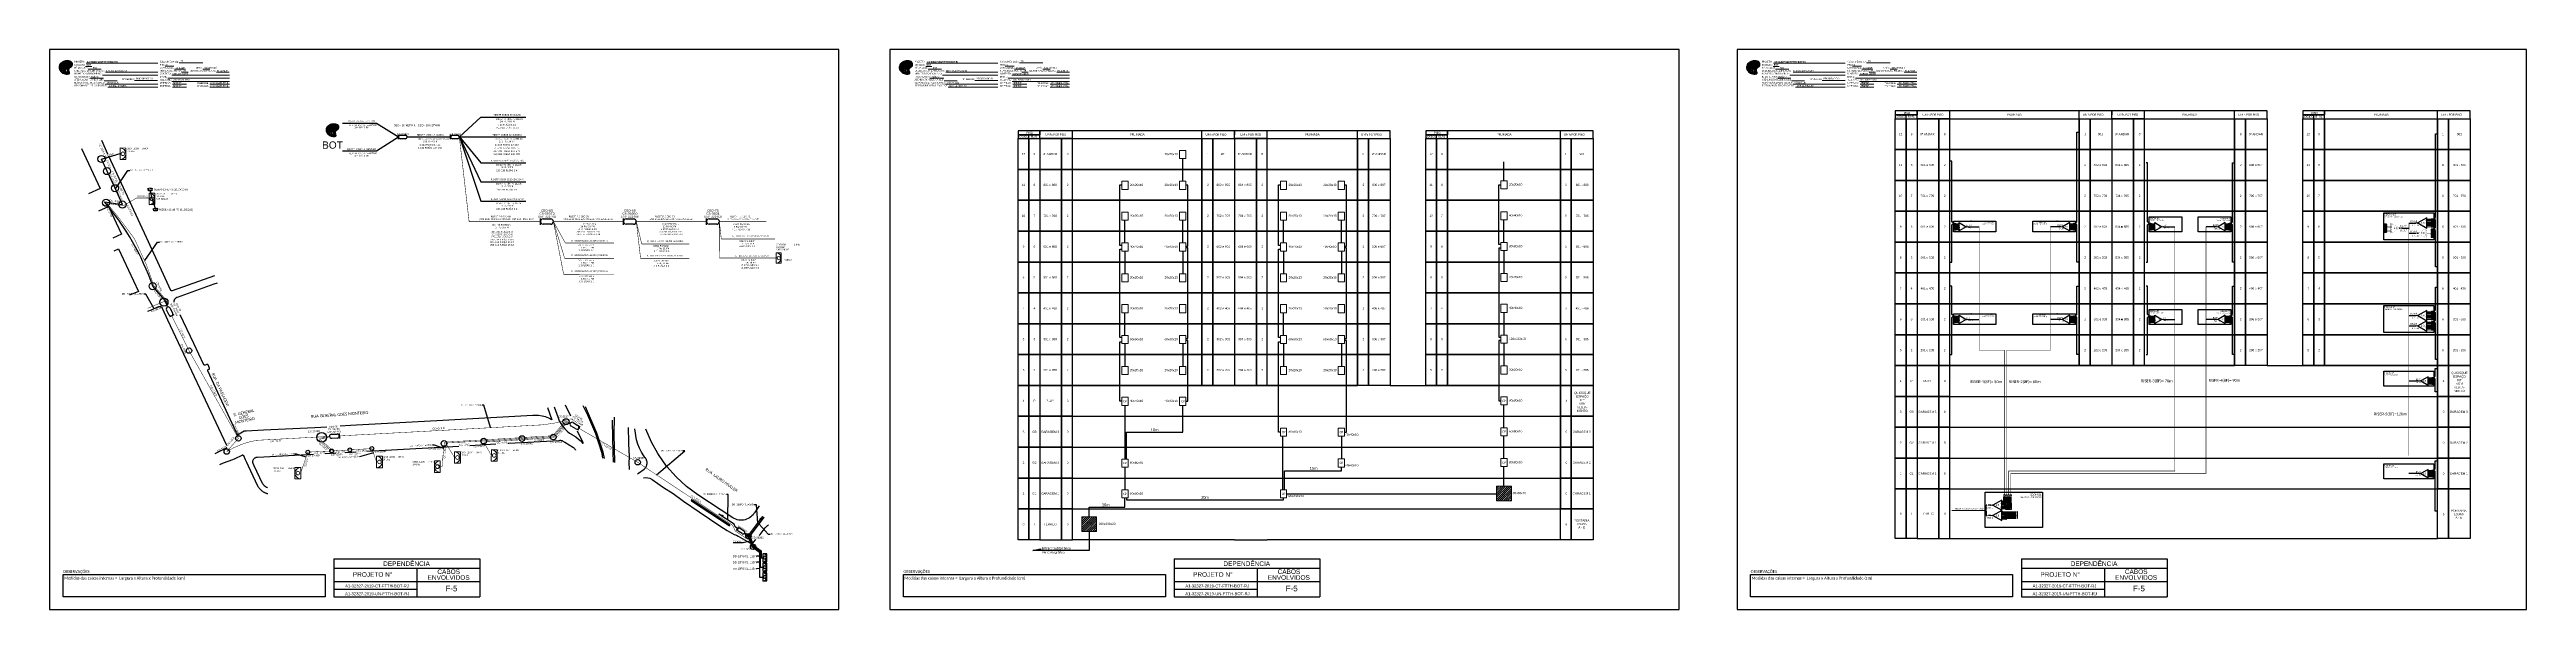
# Paper-space layout 'CDOI-531' of a CAD drawing. Extents: x 635 to 3266, y -139 to 455.
# The model-space entities are those that its viewports show. They can reach past a viewport. Long polylines and large blocks are cut down to what shows.
import ezdxf
from ezdxf.enums import TextEntityAlignment as Align

# ---------------------------------------------------------------- set-up
doc = ezdxf.new("R2010")
doc.units = 0
doc.linetypes.add('DASHED', pattern=[0.75, 0.5, -0.25])
for name, color, linetype, lineweight in [("20.0-LEGENDA DOS CDO'S", 1, 'Continuous', 0), ('20.1-CDO_INTERIOR', 1, 'Continuous', 0), ('Texto_Cabos', 1, 'Continuous', 20)]:
    doc.layers.add(name, color=color, linetype=linetype, lineweight=lineweight)
for name, color, linetype in [('20.4-CEOS', 1, 'Continuous'), ('AS BUILTS', 10, 'Continuous'), ('CAP a instalar', 1, 'Continuous'), ('CD a instalar', 1, 'Continuous'), ('CDO_INTERIOR', 1, 'Continuous'), ('CEO', 1, 'Continuous'), ('CEOS', 1, 'Continuous'), ('label_cabos', 7, 'Continuous'), ('Legenda', 7, 'Continuous'), ('ml', 1, 'Continuous'), ('Notas', 7, 'Continuous'), ('surveys legendas', 7, 'Continuous')]:
    doc.layers.add(name, color=color, linetype=linetype)
doc.layers.add('DROP DE CLIENTE', color=140, linetype='Continuous', plot=False)
doc.layers.add('EXTRA', color=50, linetype='Continuous', plot=False)
doc.styles.add('ARIAL', font='')
doc.styles.add('Legend', font='calibri.ttf')
doc.styles.add('NORMOGRAFO', font='')
doc.styles.add('siredit', font='verdana.ttf')
doc.styles.get("Standard").update_dxf_attribs({"font": 'arial.ttf'})
doc.styles.add('WMF-Calibri0', font='calibri.ttf')
doc.styles.add('WMF-Calibri1', font='calibrib.ttf')
doc.styles.get('ARIAL').set_extended_font_data('Arial')
doc.styles.get('NORMOGRAFO').set_extended_font_data('Arial')
doc.linetypes.add('RESERVA', pattern='A,0.5,-0.15,["RESERVA",Standard,S=0.18,R=0,X=0,Y=-0.1],-1.3', length=1.95)
doc.dimstyles.new('CC', dxfattribs={"dimtxt": 1, "dimasz": 2, "dimexe": 0.18, "dimexo": 0.0625, "dimgap": 0.09, "dimtad": 0, "dimdec": 0, "dimrnd": 1, "dimzin": 0, "dimdsep": 46, "dimtxsty": 'siredit', "dimblk": 'NONE', "dimcen": 0, "dimse1": 1, "dimse2": 1, "dimsd1": 1, "dimsd2": 1, "dimclrt": 7, "dimadec": 0, "dimazin": 0, "dimtfac": 1, "dimtdec": 0, "dimtofl": 0, "dimtmove": 0, "dimatfit": 3, "dimfxl": 1, "dimtolj": 1, "dimtzin": 0, "dimarcsym": 0})
doc.dimstyles.new('FW', dxfattribs={"dimscale": 0, "dimtxt": 2, "dimasz": 0.18, "dimexe": 0.18, "dimexo": 0.0625, "dimgap": 0.09, "dimtad": 0, "dimtoh": 1, "dimdec": 0, "dimzin": 0, "dimdsep": 46, "dimtxsty": 'Standard', "dimcen": 0.09, "dimse1": 1, "dimse2": 1, "dimsd1": 1, "dimsd2": 1, "dimclrt": 7, "dimadec": 0, "dimazin": 0, "dimtfac": 1, "dimtdec": 0, "dimtofl": 0, "dimtmove": 0, "dimatfit": 3, "dimfxl": 1, "dimtolj": 1, "dimtzin": 0, "dimarcsym": 0})
pattern_1 = [(45, (2499.347, -21.122), (-1.122532, 1.122532), [])]

# ---------------------------------------------------------------- blocks, each defined once
blk = doc.blocks.new('SPLT_1-8_DIV_DIR')
h = blk.add_hatch(color=3)
h.dxf.hatch_style = 1
edge = h.paths.add_edge_path()
edge.add_arc((12.8, 4), 0.242, 0, 360)
h = blk.add_hatch(color=3)
h.dxf.hatch_style = 1
edge = h.paths.add_edge_path()
edge.add_arc((13.3, 2.9), 0.242, 0, 360)
h = blk.add_hatch(color=3)
h.dxf.hatch_style = 1
edge = h.paths.add_edge_path()
edge.add_arc((13.8, 1.7), 0.242, 0, 360)
h = blk.add_hatch(color=3)
h.dxf.hatch_style = 1
edge = h.paths.add_edge_path()
edge.add_arc((14.3, 0.6), 0.242, 0, 360)
h = blk.add_hatch(color=3)
h.dxf.hatch_style = 1
edge = h.paths.add_edge_path()
edge.add_arc((14.8, -0.6), 0.242, 0, 360)
h = blk.add_hatch(color=3)
h.dxf.hatch_style = 1
edge = h.paths.add_edge_path()
edge.add_arc((15.3, -1.7), 0.242, 0, 360)
h = blk.add_hatch(color=3)
h.dxf.hatch_style = 1
edge = h.paths.add_edge_path()
edge.add_arc((15.8, -2.9), 0.242, 0, 360)
h = blk.add_hatch(color=3)
h.dxf.hatch_style = 1
edge = h.paths.add_edge_path()
edge.add_arc((16.3, -4), 0.242, 0, 360)
at = {"color": 1, "lineweight": 0}
blk.add_lwpolyline([(2.2, 0), (0, 0)], dxfattribs=at)
at = {"color": 1}
blk.add_lwpolyline([(11.9, 5.4), (2.2, 0), (11.9, -5.4), (11.9, 5.4)], dxfattribs=at)
at = {"color": 7, "lineweight": 0}
for points in [[(12.8, 4), (11.9, 4)], [(11.9, 2.9), (13.3, 2.9)], [(11.9, 1.7), (13.8, 1.7)], [(11.9, 0.6), (14.3, 0.6)], [(11.9, -0.6), (14.8, -0.6)], [(11.9, -1.7), (15.3, -1.7)], [(11.9, -2.9), (15.8, -2.9)], [(11.9, -4), (16.3, -4)]]:
    blk.add_lwpolyline(points, dxfattribs=at)
at = {"color": 3}
for centre in [(12.8, 4), (13.3, 2.9), (13.8, 1.7), (14.3, 0.6), (14.8, -0.6), (15.3, -1.7), (15.8, -2.9), (16.3, -4)]:
    blk.add_circle(centre, 0.242, dxfattribs=at)
at = {"color": 1, "style": 'ARIAL'}
for s, height, p in [('1:8', 2, (5.3, -0.9)), ('S1', 0.75, (10.5, 3.8)), ('S2', 0.75, (10.5, 2.6)), ('S3', 0.75, (10.5, 1.4)), ('S4', 0.75, (10.5, 0.2)), ('S5', 0.75, (10.5, -1)), ('S6', 0.75, (10.5, -2.1)), ('S7', 0.75, (10.5, -3.2)), ('S8', 0.75, (10.5, -4.4))]:
    blk.add_text(s, height=height, dxfattribs=at).set_placement(p)
blk = doc.blocks.new('SPLITTER_')
blk.add_point((0, 0))
at = {"style": 'ARIAL', "flags": 4}
blk.add_attdef('SPLT', (0, -3.3), '', height=1.5, dxfattribs=at)
blk = doc.blocks.new('SPLT_1-8_SC-APC_ESQ')
at = {"color": 3, "lineweight": 0}
for points in [[(2.4, -3), (0, -3)], [(2.4, -4), (0, -4)], [(2.4, -4.2), (0, -4.2)], [(2.4, -5.2), (0, -5.2)], [(2.4, -5.3), (0, -5.3)], [(2.4, -6.3), (0, -6.3)], [(2.4, -6.5), (0, -6.5)], [(2.4, -7.5), (0, -7.5)], [(2.4, -7.6), (0, -7.6)], [(2.4, -8.6), (0, -8.6)], [(2.4, -8.8), (0, -8.8)], [(2.4, -9.8), (0, -9.8)], [(2.4, -9.9), (0, -9.9)], [(2.4, -10.9), (0, -10.9)], [(2.4, -11.1), (0, -11.1)], [(2.4, -12.1), (0, -12.1)], [(2.4, -3), (2.4, -4)], [(2.4, -4.2), (2.4, -5.2)], [(2.4, -5.3), (2.4, -6.3)], [(2.4, -6.5), (2.4, -7.5)], [(2.4, -7.6), (2.4, -8.6)], [(2.4, -8.8), (2.4, -9.8)], [(2.4, -9.9), (2.4, -10.9)], [(2.4, -11.1), (2.4, -12.1)], [(3, -3.5), (7.4, -3.5)], [(7.4, -4.7), (3, -4.7)], [(7.4, -5.8), (3, -5.8)], [(7.4, -7), (3, -7)], [(7.4, -8.1), (3, -8.1)], [(7.4, -9.3), (3, -9.3)], [(7.4, -10.4), (3, -10.4)], [(7.4, -11.6), (3, -11.6)]]:
    blk.add_lwpolyline(points, dxfattribs=at)
for points in [[(3, -3.2), (2.4, -3.2), (2.4, -3.8), (3, -3.8)], [(3, -4.4), (2.4, -4.4), (2.4, -5), (3, -5)], [(3, -5.5), (2.4, -5.5), (2.4, -6.1), (3, -6.1)], [(3, -6.7), (2.4, -6.7), (2.4, -7.3), (3, -7.3)], [(3, -7.8), (2.4, -7.8), (2.4, -8.4), (3, -8.4)], [(3, -9), (2.4, -9), (2.4, -9.6), (3, -9.6)], [(3, -10.1), (2.4, -10.1), (2.4, -10.7), (3, -10.7)], [(3, -11.3), (2.4, -11.3), (2.4, -11.9), (3, -11.9)]]:
    blk.add_lwpolyline(points, close=True, dxfattribs=at)
at = {"color": 1}
blk.add_lwpolyline([(7.4, -2.1), (17, -7.5), (7.4, -13), (7.4, -2.1)], dxfattribs=at)
at = {"color": 1, "lineweight": 0}
blk.add_lwpolyline([(17, -7.5), (19.3, -7.5)], dxfattribs=at)
at = {"color": 1, "style": 'ARIAL'}
for s, height, p in [('S2', 0.75, (7.6, -5)), ('S3', 0.75, (7.6, -6.2)), ('S4', 0.75, (7.6, -7.4)), ('S5', 0.75, (7.5, -8.6)), ('S6', 0.75, (7.6, -9.7)), ('S7', 0.75, (7.6, -10.8)), ('S8', 0.75, (7.6, -11.9)), ('S1', 0.75, (7.7, -3.8)), ('1:8', 2, (10.5, -8.4))]:
    blk.add_text(s, height=height, dxfattribs=at).set_placement(p)
blk = doc.blocks.new('A$C415C251F')
at = {"color": 3}
blk.add_point((0, 0), dxfattribs=at)
blk = doc.blocks.new('LEG_CDOIA8_C-SPLT_ESQ')
at = {"color": 3, "extrusion": (0, 0, -1), "xscale": -1, "zscale": -1}
blk.add_blockref('A$C415C251F', (0, 0), dxfattribs=at)
at = {"style": 'ARIAL', "flags": 4}
blk.add_attdef('SPLITAGEM', text='', height=1.5, dxfattribs=at).set_placement((18.6, -12.6), align=Align.CENTER)
at = {"color": 1, "style": 'WMF-Calibri0', "flags": 4}
blk.add_attdef('MODELO', text='', height=1.5, dxfattribs=at).set_placement((22.5, -4.5), align=Align.CENTER)
blk.add_attdef('CDO', (21.4, -2.6), '', height=2, dxfattribs=at)
blk = doc.blocks.new('SPLT_1-8_SC-APC')
at = {"color": 1, "lineweight": 0}
blk.add_lwpolyline([(-17, -7.5), (-19.3, -7.5)], dxfattribs=at)
at = {"color": 1}
blk.add_lwpolyline([(-7.4, -2.1), (-17, -7.5), (-7.4, -13), (-7.4, -2.1)], dxfattribs=at)
at = {"color": 3, "lineweight": 0}
for points in [[(-3, -3.5), (-7.4, -3.5)], [(-7.4, -4.7), (-3, -4.7)], [(-7.4, -5.8), (-3, -5.8)], [(-7.4, -7), (-3, -7)], [(-7.4, -8.1), (-3, -8.1)], [(-7.4, -9.3), (-3, -9.3)], [(-7.4, -10.4), (-3, -10.4)], [(-7.4, -11.6), (-3, -11.6)], [(-2.4, -3), (-2.4, -4)], [(-2.4, -3), (0, -3)], [(-2.4, -4), (0, -4)], [(-2.4, -4.2), (-2.4, -5.2)], [(-2.4, -4.2), (0, -4.2)], [(-2.4, -5.2), (0, -5.2)], [(-2.4, -5.3), (-2.4, -6.3)], [(-2.4, -5.3), (0, -5.3)], [(-2.4, -6.3), (0, -6.3)], [(-2.4, -6.5), (-2.4, -7.5)], [(-2.4, -6.5), (0, -6.5)], [(-2.4, -7.5), (0, -7.5)], [(-2.4, -7.6), (-2.4, -8.6)], [(-2.4, -7.6), (0, -7.6)], [(-2.4, -8.6), (0, -8.6)], [(-2.4, -8.8), (-2.4, -9.8)], [(-2.4, -8.8), (0, -8.8)], [(-2.4, -9.8), (0, -9.8)], [(-2.4, -9.9), (-2.4, -10.9)], [(-2.4, -9.9), (0, -9.9)], [(-2.4, -10.9), (0, -10.9)], [(-2.4, -11.1), (-2.4, -12.1)], [(-2.4, -11.1), (0, -11.1)], [(-2.4, -12.1), (0, -12.1)]]:
    blk.add_lwpolyline(points, dxfattribs=at)
for points in [[(-3, -3.2), (-2.4, -3.2), (-2.4, -3.8), (-3, -3.8)], [(-3, -4.4), (-2.4, -4.4), (-2.4, -5), (-3, -5)], [(-3, -5.5), (-2.4, -5.5), (-2.4, -6.1), (-3, -6.1)], [(-3, -6.7), (-2.4, -6.7), (-2.4, -7.3), (-3, -7.3)], [(-3, -7.8), (-2.4, -7.8), (-2.4, -8.4), (-3, -8.4)], [(-3, -9), (-2.4, -9), (-2.4, -9.6), (-3, -9.6)], [(-3, -10.1), (-2.4, -10.1), (-2.4, -10.7), (-3, -10.7)], [(-3, -11.3), (-2.4, -11.3), (-2.4, -11.9), (-3, -11.9)]]:
    blk.add_lwpolyline(points, close=True, dxfattribs=at)
at = {"color": 1, "style": 'ARIAL'}
for s, height, p in [('1:8', 2, (-13.9, -8.4)), ('S1', 0.75, (-8.7, -3.8)), ('S2', 0.75, (-8.7, -5)), ('S3', 0.75, (-8.7, -6.2)), ('S4', 0.75, (-8.7, -7.4)), ('S5', 0.75, (-8.7, -8.6)), ('S6', 0.75, (-8.7, -9.7)), ('S7', 0.75, (-8.7, -10.8)), ('S8', 0.75, (-8.7, -11.9))]:
    blk.add_text(s, height=height, dxfattribs=at).set_placement(p)
blk = doc.blocks.new('LEG_CDOIA8_C-SPLT_DIR')
at = {"color": 3}
blk.add_blockref('A$C415C251F', (0, 0), dxfattribs=at)
at = {"color": 1, "style": 'WMF-Calibri0', "flags": 4}
blk.add_attdef('CDO', (-26.8, -2.6), '', height=2, dxfattribs=at)
blk.add_attdef('MODELO', text='', height=1.5, dxfattribs=at).set_placement((-22.2, -4.5), align=Align.CENTER)
at = {"style": 'ARIAL', "flags": 4}
blk.add_attdef('SPLITAGEM', text='', height=1.5, dxfattribs=at).set_placement((-18.4, -12.6), align=Align.CENTER)
blk = doc.blocks.new('SPLT_1-8_SC-APC PLANEJADO')
at = {"color": 30, "linetype": 'DASHED', "ltscale": 2.5, "const_width": 0.1}
blk.add_lwpolyline([(4942.8, -604.3), (4933.1, -609.8), (4942.8, -615.2), (4942.8, -604.3)], dxfattribs=at)
at = {"color": 30, "linetype": 'DASHED', "lineweight": 0, "ltscale": 2.5, "const_width": 0.1}
for points in [[(4933.1, -609.8), (4930.9, -609.8)], [(4947.2, -605.7), (4942.8, -605.7)], [(4942.8, -606.9), (4947.2, -606.9)], [(4942.8, -608), (4947.2, -608)], [(4942.8, -609.2), (4947.2, -609.2)], [(4942.8, -610.4), (4947.2, -610.4)], [(4942.8, -611.5), (4947.2, -611.5)], [(4942.8, -612.7), (4947.2, -612.7)], [(4942.8, -613.8), (4947.2, -613.8)]]:
    blk.add_lwpolyline(points, dxfattribs=at)
at = {"color": 3, "lineweight": 0}
for points in [[(4947.2, -605.5), (4947.7, -605.5), (4947.7, -606), (4947.2, -606)], [(4947.2, -606.6), (4947.7, -606.6), (4947.7, -607.2), (4947.2, -607.2)], [(4947.2, -607.8), (4947.7, -607.8), (4947.7, -608.3), (4947.2, -608.3)], [(4947.2, -608.9), (4947.7, -608.9), (4947.7, -609.5), (4947.2, -609.5)], [(4947.2, -610.1), (4947.7, -610.1), (4947.7, -610.6), (4947.2, -610.6)], [(4947.2, -611.2), (4947.7, -611.2), (4947.7, -611.8), (4947.2, -611.8)], [(4947.2, -612.4), (4947.7, -612.4), (4947.7, -612.9), (4947.2, -612.9)], [(4947.2, -613.5), (4947.7, -613.5), (4947.7, -614.1), (4947.2, -614.1)]]:
    blk.add_lwpolyline(points, close=True, dxfattribs=at)
for points in [[(4947.7, -605.2), (4947.7, -606.2)], [(4947.7, -605.2), (4950.1, -605.2)], [(4947.7, -606.2), (4950.1, -606.2)], [(4947.7, -606.4), (4947.7, -607.4)], [(4947.7, -606.4), (4950.1, -606.4)], [(4947.7, -607.4), (4950.1, -607.4)], [(4947.7, -607.6), (4947.7, -608.5)], [(4947.7, -607.6), (4950.1, -607.6)], [(4947.7, -608.5), (4950.1, -608.5)], [(4947.7, -608.7), (4947.7, -609.7)], [(4947.7, -608.7), (4950.1, -608.7)], [(4947.7, -609.7), (4950.1, -609.7)], [(4947.7, -609.9), (4947.7, -610.8)], [(4947.7, -609.9), (4950.1, -609.9)], [(4947.7, -610.8), (4950.1, -610.8)], [(4947.7, -611), (4947.7, -612)], [(4947.7, -611), (4950.1, -611)], [(4947.7, -612), (4950.1, -612)], [(4947.7, -612.2), (4947.7, -613.2)], [(4947.7, -612.2), (4950.1, -612.2)], [(4947.7, -613.2), (4950.1, -613.2)], [(4947.7, -613.3), (4947.7, -614.3)], [(4947.7, -613.3), (4950.1, -613.3)], [(4947.7, -614.3), (4950.1, -614.3)]]:
    blk.add_lwpolyline(points, dxfattribs=at)
at = {"color": 30, "style": 'ARIAL'}
for s, height, p in [('1:8', 2, (4936.2, -610.6)), ('S1', 0.75, (4941.4, -606)), ('S2', 0.75, (4941.4, -607.2)), ('S3', 0.75, (4941.4, -608.4)), ('S4', 0.75, (4941.4, -609.6)), ('S5', 0.75, (4941.4, -610.8)), ('S6', 0.75, (4941.4, -611.9)), ('S7', 0.75, (4941.4, -613)), ('S8', 0.75, (4941.4, -614.1))]:
    blk.add_text(s, height=height, dxfattribs=at).set_placement(p)
blk = doc.blocks.new('SPLT_1-8_SC-APC PLANEJADO ESQ.')
at = {"color": 3, "lineweight": 0}
for points in [[(4928, -633.9), (4925.6, -633.9)], [(4928, -634.9), (4925.6, -634.9)], [(4928, -635), (4925.6, -635)], [(4928, -636), (4925.6, -636)], [(4928, -636.2), (4925.6, -636.2)], [(4928, -637.2), (4925.6, -637.2)], [(4928, -637.3), (4925.6, -637.3)], [(4928, -638.3), (4925.6, -638.3)], [(4928, -638.5), (4925.6, -638.5)], [(4928, -639.5), (4925.6, -639.5)], [(4928, -639.7), (4925.6, -639.7)], [(4928, -640.6), (4925.6, -640.6)], [(4928, -640.8), (4925.6, -640.8)], [(4928, -641.8), (4925.6, -641.8)], [(4928, -642), (4925.6, -642)], [(4928, -642.9), (4925.6, -642.9)], [(4928, -633.9), (4928, -634.9)], [(4928, -635), (4928, -636)], [(4928, -636.2), (4928, -637.2)], [(4928, -637.3), (4928, -638.3)], [(4928, -638.5), (4928, -639.5)], [(4928, -639.7), (4928, -640.6)], [(4928, -640.8), (4928, -641.8)], [(4928, -642), (4928, -642.9)]]:
    blk.add_lwpolyline(points, dxfattribs=at)
for points in [[(4928.6, -634.1), (4928, -634.1), (4928, -634.7), (4928.6, -634.7)], [(4928.6, -635.2), (4928, -635.2), (4928, -635.8), (4928.6, -635.8)], [(4928.6, -636.4), (4928, -636.4), (4928, -637), (4928.6, -637)], [(4928.6, -637.6), (4928, -637.6), (4928, -638.1), (4928.6, -638.1)], [(4928.6, -638.7), (4928, -638.7), (4928, -639.3), (4928.6, -639.3)], [(4928.6, -639.9), (4928, -639.9), (4928, -640.4), (4928.6, -640.4)], [(4928.6, -641), (4928, -641), (4928, -641.6), (4928.6, -641.6)], [(4928.6, -642.2), (4928, -642.2), (4928, -642.7), (4928.6, -642.7)]]:
    blk.add_lwpolyline(points, close=True, dxfattribs=at)
at = {"color": 30, "linetype": 'DASHED', "lineweight": 0, "ltscale": 2.5, "const_width": 0.1}
for points in [[(4928.6, -634.4), (4933, -634.4)], [(4933, -635.5), (4928.6, -635.5)], [(4933, -636.7), (4928.6, -636.7)], [(4933, -637.8), (4928.6, -637.8)], [(4933, -639), (4928.6, -639)], [(4933, -640.1), (4928.6, -640.1)], [(4933, -641.3), (4928.6, -641.3)], [(4933, -642.4), (4928.6, -642.4)], [(4942.6, -638.4), (4944.9, -638.4)]]:
    blk.add_lwpolyline(points, dxfattribs=at)
at = {"color": 30, "linetype": 'DASHED', "ltscale": 2.5, "const_width": 0.1}
blk.add_lwpolyline([(4933, -633), (4942.6, -638.4), (4933, -643.9), (4933, -633)], dxfattribs=at)
at = {"color": 30, "style": 'ARIAL'}
for s, height, p in [('S2', 0.75, (4933.2, -635.8)), ('S3', 0.75, (4933.2, -637)), ('S4', 0.75, (4933.2, -638.2)), ('S5', 0.75, (4933.2, -639.4)), ('S6', 0.75, (4933.2, -640.6)), ('S7', 0.75, (4933.2, -641.7)), ('S8', 0.75, (4933.2, -642.8)), ('S1', 0.75, (4933.3, -634.6)), ('1:8', 2, (4936.1, -639.3))]:
    blk.add_text(s, height=height, dxfattribs=at).set_placement(p)
blk = doc.blocks.new('OI')
h = blk.add_hatch(color=40)
edge = h.paths.add_edge_path()
edge.add_spline(control_points=[(4.4, -0.7), (3.9, -1), (3.3, -1.5), (2.8, -2.6), (2.9, -3.5), (3.1, -4.3), (3.3, -4.9), (3.4, -5.4), (3.4, -5.9), (3.2, -6.4), (2.5, -6.6), (1.7, -6.6), (0.6, -6.7), (-0.6, -6.4), (-1.6, -6.1), (-2.8, -5.6), (-3.9, -4.8), (-4.9, -3.7), (-5.3, -2.6), (-5.6, -1.9), (-5.8, -1), (-5.7, 0.5), (-5.1, 2), (-4.1, 3), (-3.3, 3.6), (-2.4, 4.2), (-1.4, 4.4), (-0.6, 4.7), (0.8, 4.9), (2.2, 5), (3.8, 4.6), (4.7, 4.2), (5.4, 3.7), (5.8, 3), (6, 2.2), (6, 1.5), (5.7, 0.6), (5.3, 0.1), (4.9, -0.4), (4.5, -0.6), (4.4, -0.7)], knot_values=[0, 0, 0, 0, 1.60434, 2.417191, 3.427595, 4.282808, 4.776746, 5.304182, 5.888771, 6.258406, 6.858137, 7.79129, 8.986195, 10.124242, 11.187857, 12.242908, 13.953784, 15.414161, 16.515391, 17.349188, 17.675853, 19.552021, 21.515531, 22.568638, 23.63245, 24.621084, 25.782718, 26.745347, 27.142653, 29.870543, 31.004649, 31.921532, 32.709589, 33.801391, 34.042471, 35.192333, 35.971461, 36.628871, 37.254359, 37.836911, 37.836911, 37.836911, 37.836911], degree=3, periodic=1)
h.paths.add_polyline_path([(1.1, -0.9, -1), (0, -0.9, -1)], flags=16)
edge = h.paths.add_edge_path(flags=16)
edge.add_ellipse((0.6, -3.6), major_axis=(-0.02, 1.71), ratio=0.361305, start_angle=0, end_angle=360)
h.paths.add_polyline_path([(-0.4, -3.6, -1), (-3.8, -3.6, -1)], flags=16)
edge = h.paths.add_edge_path(flags=0)
edge.add_ellipse((-2.1, -3.6), major_axis=(0, 0.885), ratio=0.758294, start_angle=0, end_angle=360)
at = {"color": 40}
for centre, radius in [((-2.1, -3.6), 1.72), ((0.5, -0.9), 0.587)]:
    blk.add_circle(centre, radius, dxfattribs=at)
blk.add_ellipse((-2.1, -3.6), major_axis=(0, 0.885), ratio=0.758294, start_param=-3.141592653589792, end_param=3.141592653589792, dxfattribs=at)
blk.add_ellipse((0.6, -3.6), major_axis=(-0.02, 1.71), ratio=0.361305, dxfattribs=at)
at = {"color": 40, "start_tangent": (-0.800898, -0.598801), "end_tangent": (-0.800898, -0.598801)}
blk.add_spline([(4.4, -0.7), (3.2, -1.8), (2.9, -2.5), (2.9, -3.5), (3.1, -4.4), (3.3, -4.8), (3.4, -5.4), (3.4, -6), (3.2, -6.3), (2.7, -6.5), (1.7, -6.6), (0.5, -6.6), (-0.6, -6.4), (-1.6, -6.1), (-2.6, -5.7), (-3.9, -4.7), (-4.9, -3.6), (-5.4, -2.6), (-5.6, -1.8), (-5.7, -1.5), (-5.6, 0.4), (-4.8, 2.2), (-4.1, 3), (-3.3, 3.6), (-2.4, 4.1), (-1.3, 4.5), (-0.4, 4.7), (0, 4.8), (2.7, 4.8), (3.8, 4.5), (4.7, 4.2), (5.3, 3.7), (5.9, 2.7), (5.9, 2.5), (5.9, 1.3), (5.7, 0.6), (5.3, 0.1), (4.8, -0.4), (4.4, -0.7)], degree=3, dxfattribs=at)
blk = doc.blocks.new('new block')
at = {"color": 7, "lineweight": 0}
for points in [[(38.4, -17.8), (44.9, -17.8)], [(38.9, -14.5), (114.9, -14.5)], [(41, -20.8), (55, -20.8)], [(59.6, -24.1), (114.9, -24.1)], [(122.7, -17.7), (132.1, -17.7)], [(132.7, -20.8), (144.3, -20.8)], [(137.7, -14), (162.8, -14)], [(140.3, -24.1), (147.2, -24.1)], [(162.7, -20.8), (170.3, -20.8)], [(177.5, -24.1), (191, -24.1)], [(43.4, -30.2), (57.3, -30.2)], [(56.2, -27.2), (114.9, -27.2)], [(57.9, -33.2), (71.8, -33.2)], [(59.6, -36.8), (114.9, -36.8)], [(62.1, -40), (114.9, -40)], [(90.3, -32.7), (114.8, -32.7)], [(125.8, -30.4), (191.1, -30.4)], [(129.8, -27.2), (191.1, -27.2)], [(130.1, -33.7), (191.1, -33.7)], [(130.7, -36.8), (145.5, -36.8)], [(130.7, -40), (145.5, -40)], [(170.3, -36.8), (191.1, -36.8)], [(170.3, -40), (191.1, -40)]]:
    blk.add_lwpolyline(points, dxfattribs=at)
at = {"color": 7, "xscale": 1.213923925163967, "yscale": 1.213923925163967, "zscale": 1.213923925163967, "rotation": 0.1532896023949059}
blk.add_blockref('OI', (17.1, -17.9), dxfattribs=at)
at = {"color": 7, "lineweight": 0, "style": 'WMF-Calibri0'}
for s, height, p in [('PROJETO:', 1.79, (26.5, -13.7)), ('ESTAÇÃO:', 1.79, (26.5, -17)), ('Nº DA CDOI:', 1.793, (26.5, -20.1)), ('ENDEREÇO DA EDIFICAÇÃO :', 1.793, (26.5, -23.3)), ('NOME DO CONDOMÍNIO:', 1.793, (26.5, -26.4)), ('CAPACIDADE:', 1.793, (117.1, -20.1)), ('CONTATO:', 1.79, (117.1, -26.4)), ('Caixa de Emenda:', 1.793, (117.2, -13.7)), ('NÚMERO DE PORTA:', 1.793, (117.1, -23.3)), ('PISO:', 1.79, (117.3, -17)), ('IDENTIFICAÇÃO PREDIAL:', 1.793, (148.2, -23.3)), ("UM's:", 1.79, (155.4, -20.1)), ('RESPONSÁVEL PELO SURVEY:', 1.793, (26.2, -36)), ('ATENUAÇÃO TEÓRICA (dB):', 1.793, (26.5, -32.8)), ('ID DO SURVEY:', 1.793, (26.5, -29.7)), ('RESPONSÁVEL PELO PROJETO:', 1.793, (26.5, -39.1)), ('Nº PEDIDO:', 1.79, (77.2, -32.2)), ('EMAIL:', 1.79, (117.1, -29.7)), ('TELEFONE:', 1.79, (117.3, -32.8)), ('EMPRESA:', 1.79, (117.3, -36)), ('EMPRESA:', 1.79, (117.3, -39.3)), ('TELEFONE:', 1.79, (156.9, -36.5)), ('TELEFONE:', 1.79, (156.9, -39.8))]:
    blk.add_text(s, height=height, dxfattribs=at).set_placement(p)
at = {"color": 7, "lineweight": 0, "flags": 8}
for tag, p, style in [('EST', (39.2, -17.1), 'WMF-Calibri1'), ('PROJ', (39.7, -13.8), 'WMF-Calibri1'), ('NOME_DO_COND.', (56.5, -26.7), 'WMF-Calibri0'), ('LOGRADOURO', (59.9, -23.6), 'WMF-Calibri0'), ('PISO_PTR', (124, -17.1), 'WMF-Calibri0'), ('NOME_DO_CONTATO', (130.5, -26.6), 'WMF-Calibri0'), ('CAPAC.', (133.9, -20.2), 'WMF-Calibri0'), ('CEOS-XX', (139.1, -13.2), 'WMF-Calibri0'), ('N°', (142.1, -23.5), 'WMF-Calibri0'), ("UC'S", (164, -20.2), 'WMF-Calibri0'), ('N°PREDIO', (178.2, -23.5), 'WMF-Calibri0'), ('_ID_', (43.6, -29.6), 'WMF-Calibri0'), ('O_POTEN', (59.3, -32.4), 'WMF-Calibri0'), ('RES_SURVEY', (61, -35.9), 'WMF-Calibri0'), ('RES_PROJ', (63.5, -39.2), 'WMF-Calibri0'), ('EMAIL', (126.5, -29.8), 'WMF-Calibri0'), ('TELEFONE', (130.8, -33.1), 'WMF-Calibri0'), ('EMP_RESP_SURVEY', (131.4, -36.2), 'WMF-Calibri0'), ('EMP_RESP_PROJ', (131.4, -39.4), 'WMF-Calibri0'), ('CONT_RESP_SURVEY', (171, -36.2), 'WMF-Calibri0'), ('CONT_RESP_PROJ', (171, -39.4), 'WMF-Calibri0')]:
    blk.add_attdef(tag, p, '', height=1.79, dxfattribs=dict(at, style=style))
at = {"color": 7, "lineweight": 0, "style": 'WMF-Calibri1', "flags": 8}
blk.add_attdef("N° CDO'S", text='', height=1.79, dxfattribs=at).set_placement((48, -20.4), align=Align.CENTER)
at = {"style": 'WMF-Calibri0'}
blk.add_attdef('N_PEDIDO', (92, -31.7), '', height=1.8, dxfattribs=at)
blk = doc.blocks.new('CDOE_CT_POSTE')
at = {"layer": "20.0-LEGENDA DOS CDO'S", "color": 0, "style": 'ARIAL'}
for tag, p in [('CDO_N', (0.1, 5.2)), ('CORDOALHA', (0.1, 4)), ('SAP', (0.1, 3)), ('1:XX', (0.1, 1.2)), ('UMS', (0.1, 0.2))]:
    blk.add_attdef(tag, p, '', height=0.68, rotation=0.118, dxfattribs=at)
blk.add_attdef('FIBRAS_UTILIZADAS', text='', height=0.68, rotation=0.118, dxfattribs=at).set_placement((7.8, 5.3), align=Align.CENTER)
blk = doc.blocks.new('CDOI_PADRÃO')
at = {"layer": '20.1-CDO_INTERIOR', "color": 0, "lineweight": 18}
for p, q in [((3.1, 6.1), (-3.1, 6.1)), ((-3.1, 6.1), (-3.1, -6.1)), ((3.1, -6.1), (3.1, 6.1)), ((-3.1, -6.1), (3.1, -6.1))]:
    blk.add_line(p, q, dxfattribs=at)
for centre, major_axis, start_param, end_param in [((-3.1, 0), (4.34, 4.34), 3.926991, 7.068583), ((0, 0), (1.39, 1.39), 5.497787, 11.780972)]:
    blk.add_ellipse(centre, major_axis=major_axis, ratio=1, start_param=start_param, end_param=end_param, dxfattribs=at)
blk = doc.blocks.new('_None')
blk = doc.blocks.new('LEGENDA DOS CABOS')
at = {"layer": 'EXTRA', "color": 0, "style": 'siredit'}
for tag, p in [('ID', (4.6, 1)), ('XX', (9, 1))]:
    blk.add_attdef(tag, text='', height=0.48, rotation=359.69, dxfattribs=at).set_placement(p, align=Align.MIDDLE_CENTER)
at = {"layer": 'Legenda', "color": 0, "style": 'siredit'}
for tag, p in [('TIPO_CABO', (1.3, 0)), ('CABO', (4.7, -0.1)), ('/', (6.8, -0.1)), ('METROS', (10, -0.1))]:
    blk.add_attdef(tag, text='', height=0.8, rotation=359.69, dxfattribs=at).set_placement(p, align=Align.MIDDLE_CENTER)
blk = doc.blocks.new('SURVEY_SURVEY')
for p, q in [((0, 0.000013), (-0.000013, 0.000009)), ((-0.000013, 0.000009), (-0.000009, 0.000009)), ((-0.000009, 0), (-0.000009, 0.000009)), ((0.000009, 0), (-0.000009, 0)), ((0, 0.000013), (0.000013, 0.000009)), ((0.000008, 0.000013), (0.00001, 0.000013)), ((0.000008, 0.00001), (0.000008, 0.000013)), ((0.000013, 0.000009), (0.000009, 0.000009)), ((0.000009, 0.000009), (0.000009, 0)), ((0.00001, 0.000013), (0.00001, 0.00001))]:
    blk.add_line(p, q)
blk = doc.blocks.new('Attributo_cabos')
at = {"style": 'siredit'}
blk.add_text('FO /', height=1.5, dxfattribs=at).set_placement((0.4, -2), align=Align.MIDDLE_RIGHT)
at = {"style": 'siredit', "flags": 1}
for tag, height, p in [('N_CABOS_R_PRIMARIA', 1.5, (0, 12)), ('S/CORTE_R_PRIMARIA', 1.5, (0, 14)), ('COORX', 1, (0, 0)), ('COORY', 1, (0, 0)), ('ID', 1.5, (0, 16)), ('T_CABOS', 1.5, (0, -4))]:
    blk.add_attdef(tag, text='', height=height, dxfattribs=at).set_placement(p, align=Align.MIDDLE_CENTER)
at = {"style": 'siredit'}
for tag, p in [('N_CABOS', (0, 4)), ('FUSÃO', (0, 6)), ('FA/FM', (0, 2))]:
    blk.add_attdef(tag, text='', height=1.5, dxfattribs=at).set_placement(p, align=Align.MIDDLE_CENTER)
blk.add_attdef('S/CORTE', text='', height=1.5, dxfattribs=at).set_placement((0, 8), align=Align.CENTER)
blk.add_attdef('FUSÃO_R_PRIMARIA_001', (-0.5, 9.2), '', height=1.5, dxfattribs=at)
blk.add_attdef('FIBRAS', text='', height=1.5, dxfattribs=at).set_placement((-4.5, -2), align=Align.MIDDLE_RIGHT)
blk.add_attdef('METROS', text='', height=1.5, dxfattribs=at).set_placement((1, -2), align=Align.MIDDLE_LEFT)
blk = doc.blocks.new('CDOI_INT')
at = {"layer": '20.1-CDO_INTERIOR', "color": 0, "lineweight": 18}
blk.add_lwpolyline([(4.2, -4.2), (4.2, 4.2), (0, 4.2), (0, -4.2)], close=True, dxfattribs=at)
blk.add_circle((2.1, 0), 1.36, dxfattribs=at)
blk.add_arc((0, 0), 4.25, 270, 90, dxfattribs=at)
at = {"layer": "20.0-LEGENDA DOS CDO'S", "color": 0, "style": 'ARIAL'}
for tag, p in [('CDO_N', (-0.1, 10.4)), ('SURVEY', (-0.1, 8.2)), ('SAP', (-0.1, 6.2)), ('SPLITER_1', (21.2, 10.4)), ('SPLITER_2', (21.2, 8.7)), ('1:XX', (5.9, -2.2)), ('UMS', (5.9, -4.2))]:
    blk.add_attdef(tag, p, '', height=1.36, dxfattribs=at)
blk.add_attdef('FIBRAS_UTILIZADAS', text='', height=1.36, dxfattribs=at).set_placement((15.3, 10.4), align=Align.CENTER)

msp = doc.modelspace()

# ---------------------------------------------------------------- hatches: boundary and pattern name
h = msp.add_hatch(color=3)
h.dxf.hatch_style = 1
edge = h.paths.add_edge_path()
edge.add_arc((3941.6, 854.2), 0.205, 0, 360)
h = msp.add_hatch(color=3)
h.dxf.hatch_style = 1
edge = h.paths.add_edge_path()
edge.add_arc((4040.3, 854.2), 0.205, 0, 360)
h = msp.add_hatch(color=3)
h.dxf.hatch_style = 1
edge = h.paths.add_edge_path()
edge.add_arc((4149.5, 854.2), 0.205, 0, 360)
h = msp.add_hatch(color=3)
h.dxf.hatch_style = 1
edge = h.paths.add_edge_path()
edge.add_arc((4205.5, 854.2), 0.205, 0, 360)
h = msp.add_hatch(color=3)
h.dxf.hatch_style = 1
edge = h.paths.add_edge_path()
edge.add_arc((4402.7, 852.8), 0.256, 0, 360)
h = msp.add_hatch(color=3)
h.dxf.hatch_style = 1
edge = h.paths.add_edge_path()
edge.add_arc((4417.3, 858.2), 0.256, 0, 360)
h = msp.add_hatch(color=3)
h.dxf.hatch_style = 1
edge = h.paths.add_edge_path()
edge.add_arc((4417.3, 847.3), 0.256, 0, 360)
h = msp.add_hatch(color=3)
h.dxf.hatch_style = 1
edge = h.paths.add_edge_path()
edge.add_arc((3941.6, 756), 0.205, 0, 360)
h = msp.add_hatch(color=3)
h.dxf.hatch_style = 1
edge = h.paths.add_edge_path()
edge.add_arc((4040.3, 756), 0.205, 0, 360)
h = msp.add_hatch(color=3)
h.dxf.hatch_style = 1
edge = h.paths.add_edge_path()
edge.add_arc((4149.5, 756), 0.205, 0, 360)
h = msp.add_hatch(color=3)
h.dxf.hatch_style = 1
edge = h.paths.add_edge_path()
edge.add_arc((4205.5, 756), 0.205, 0, 360)
h = msp.add_hatch(color=3)
h.dxf.hatch_style = 1
edge = h.paths.add_edge_path()
edge.add_arc((4417.3, 760), 0.256, 0, 360)
h = msp.add_hatch(color=3)
h.dxf.hatch_style = 1
edge = h.paths.add_edge_path()
edge.add_arc((4417.3, 749.1), 0.256, 0, 360)
h = msp.add_hatch(color=3)
h.dxf.hatch_style = 1
edge = h.paths.add_edge_path()
edge.add_arc((4421, 690.5), 0.205, 0, 360)
h = msp.add_hatch()
h.set_pattern_fill('ANSI31', color=1, scale=0.5, style=0)
h.set_pattern_definition(pattern_1)
h.paths.add_polyline_path([(3395.3, 579.1), (3379.5, 579.1), (3379.5, 563.3), (3395.3, 563.3)])
h.paths.add_polyline_path([(3385.1, 569.5), (3389.8, 569.5), (3389.8, 573), (3385.1, 573)], flags=24)
h.paths.add_polyline_path([(3396.2, 569.9), (3411.4, 569.9), (3411.4, 573.4), (3396.2, 573.4)], flags=9)
h = msp.add_hatch(color=3)
h.dxf.hatch_style = 1
edge = h.paths.add_edge_path()
edge.add_arc((4421, 592.3), 0.205, 0, 360)
h = msp.add_hatch(color=3)
h.dxf.hatch_style = 1
edge = h.paths.add_edge_path()
edge.add_arc((3965.7, 558.8), 0.256, 0, 360)
h = msp.add_hatch()
h.set_pattern_fill('ANSI31', color=1, scale=0.5, style=0)
h.set_pattern_definition(pattern_1)
h.paths.add_polyline_path([(2954.8, 546.6), (2939, 546.6), (2939, 530.8), (2954.8, 530.8)])
h.paths.add_polyline_path([(2944.1, 537.4), (2950.4, 537.4), (2950.4, 540.9), (2944.1, 540.9)], flags=24)
h = msp.add_hatch(color=3)
h.dxf.hatch_style = 1
edge = h.paths.add_edge_path()
edge.add_arc((3965.7, 547.9), 0.256, 0, 360)

# ---------------------------------------------------------------- linework, layer by layer
at = {"color": 2}
for p, q in [((4410, 858.2), (4417.3, 858.2)), ((4410, 760), (4417.3, 760)), ((4410, 749.1), (4417.3, 749.1)), ((3994.1, 551.9), (3993.5, 551.9)), ((3993.5, 550.7), (3994.1, 550.7)), ((3993.5, 549.6), (3994.1, 549.6)), ((3993.5, 548.4), (3994.1, 548.4)), ((3993.5, 547.3), (3994.1, 547.3)), ((3994.1, 545), (3994.1, 551.9))]:
    msp.add_line(p, q, dxfattribs=at)
at = {"color": 0}
for p, q in [((2500.8, 538.5), (2484.6, 549.2)), ((2502, 535.8), (2500.8, 538.5)), ((2511.8, 529), (2517.4, 528)), ((2511.8, 529), (2518.4, 526.5)), ((2511.8, 529), (2518, 525.5)), ((2511.8, 529), (2517.4, 524.5)), ((2511.8, 529), (2516.5, 523.9)), ((2517.4, 528), (2531.3, 546.9)), ((2518.4, 526.5), (2533, 546.1)), ((2516.5, 523.9), (2519.7, 514.8)), ((2517.4, 524.5), (2520.5, 515.3)), ((2518, 525.5), (2521.1, 516.4)), ((2519.7, 514.8), (2527.9, 508.9)), ((2520.5, 515.3), (2528.6, 509.7)), ((2521.1, 516.4), (2529.5, 510.5)), ((2527.9, 508.9), (2527.9, 482.6)), ((2528.6, 509.7), (2528.7, 492.9)), ((2529.5, 510.5), (2529.5, 503.1)), ((2529.5, 503.1), (2531.5, 503.1)), ((2535.7, 507.3), (2531.5, 507.3)), ((2531.5, 507.3), (2531.5, 498.8)), ((2535.7, 498.8), (2535.7, 507.3)), ((2527.9, 482.6), (2531.5, 482.6)), ((2528.7, 492.9), (2531.5, 492.9)), ((2531.5, 498.8), (2535.7, 498.8)), ((2535.7, 497.2), (2531.5, 497.2)), ((2531.5, 497.2), (2531.5, 488.7)), ((2531.5, 488.7), (2535.7, 488.7)), ((2535.7, 486.9), (2531.5, 486.9)), ((2531.5, 486.9), (2531.5, 478.4)), ((2531.5, 478.4), (2535.7, 478.4)), ((2535.7, 488.7), (2535.7, 497.2)), ((2535.7, 478.4), (2535.7, 486.9))]:
    msp.add_line(p, q, dxfattribs=at)
at = {"color": 8, "linetype": 'RESERVA', "ltscale": 3}
for p, q in [((3993.5, 546.1), (3994.1, 546.1)), ((3993.5, 545), (3994.1, 545))]:
    msp.add_line(p, q, dxfattribs=at)
for points in [[(1773.7, 448.2), (2612.3, 448.2), (2612.3, 1042.2), (1773.7, 1042.2), (1773.7, 448.2)], [(2735, 448.2), (3573.5, 448.2), (3573.5, 1042.2), (2735, 1042.2), (2735, 448.2)], [(3696.3, 448.2), (4534.8, 448.2), (4534.8, 1042.2), (3696.3, 1042.2), (3696.3, 448.2)], [(3887.5, 968.9), (4094.4, 968.9), (4094.4, 977.1), (3887.5, 977.1), (3887.5, 977.1), (3887.5, 973)], [(3922.2, 968.9), (3922.2, 977.1)], [(4059.7, 968.9), (4059.7, 977.1)], [(4094.4, 968.9), (4259.6, 968.9), (4259.6, 977.1), (4094.4, 977.1), (4094.4, 977.1), (4094.4, 973)], [(4129.1, 968.9), (4129.1, 977.1)], [(4224.9, 968.9), (4224.9, 977.1)], [(4320.4, 968.9), (4475.2, 968.9), (4475.2, 977.1), (4320.4, 977.1), (4320.4, 977.1), (4320.4, 973)], [(4440.4, 968.9), (4440.4, 977.1)], [(2882.9, 947.8), (2882.9, 951.9)], [(2894.5, 947.8), (3101.4, 947.8), (3101.4, 956), (2894.5, 956), (2894.5, 956), (2894.5, 951.9)], [(2929.2, 947.8), (2929.2, 956)], [(3066.6, 947.8), (3066.6, 956)], [(3101.4, 947.8), (3266.6, 947.8), (3266.6, 956), (3101.4, 956), (3101.4, 956), (3101.4, 951.9)], [(3136.1, 947.8), (3136.1, 956)], [(3231.8, 947.8), (3231.8, 956)], [(3315.8, 947.8), (3315.8, 951.9)], [(3327.4, 947.8), (3482.1, 947.8), (3482.1, 956), (3327.4, 956), (3327.4, 956), (3327.4, 951.9)], [(3447.4, 947.8), (3447.4, 956)], [(3875.9, 968.9), (3875.9, 973)], [(4308.9, 968.9), (4308.9, 973)], [(3046.2, 902.5), (3046.2, 926.7)], [(3387.4, 903), (3387.4, 923)], [(2981.4, 834.4), (2979.4, 834.4), (2979.4, 898.6), (2981.4, 898.6)], [(3049.5, 833.8), (3051.5, 833.8), (3051.5, 898.2), (3049.5, 898.2)], [(3150, 834.4), (3148, 834.4), (3148, 898.6), (3150, 898.6)], [(3218.1, 833.8), (3220.1, 833.8), (3220.1, 898.2), (3218.1, 898.2)], [(3384.1, 835.4), (3382.1, 835.4), (3382.1, 898.7), (3384.1, 898.7)], [(2984.7, 837), (2984.7, 861.2)], [(3046.2, 837), (3046.2, 861.2)], [(3153.3, 837), (3153.3, 861.2)], [(3214.8, 837), (3214.8, 861.2)], [(3387.4, 837.5), (3387.4, 861.6)], [(2981.4, 736.7), (2979.4, 736.7), (2979.4, 830.6), (2981.4, 830.6)], [(2984.7, 828.4), (2984.7, 804.3)], [(3046.2, 828.4), (3046.2, 804.3)], [(3049.5, 735.5), (3051.5, 735.5), (3051.5, 831.7), (3049.5, 831.7)], [(3150, 736.7), (3148, 736.7), (3148, 830.6), (3150, 830.6)], [(3153.3, 828.4), (3153.3, 804.3)], [(3214.8, 828.4), (3214.8, 804.3)], [(3218.1, 735.5), (3220.1, 735.5), (3220.1, 831.7), (3218.1, 831.7)], [(3384.1, 831.5), (3382.1, 831.5), (3382.1, 737.1), (3384.1, 737.1)], [(3387.4, 828.9), (3387.4, 804.8)], [(3387.4, 763.4), (3387.4, 739.3)], [(2984.7, 738.8), (2984.7, 762.9)], [(3153.3, 738.8), (3153.3, 762.9)], [(2981.4, 669), (2979.4, 669), (2979.4, 732.3), (2981.4, 732.3)], [(2984.7, 730.2), (2984.7, 706.1)], [(3046.2, 730.2), (3046.2, 706.1)], [(3049.5, 669), (3051.5, 669), (3051.5, 733.4), (3049.5, 733.4)], [(3150, 636.3), (3148, 636.3), (3148, 732.3), (3150, 732.3)], [(3153.3, 730.2), (3153.3, 706.1)], [(3214.8, 730.2), (3214.8, 706.1)], [(3218.1, 636.3), (3220.1, 636.3), (3220.1, 733.4), (3218.1, 733.4)], [(3384.1, 733.5), (3382.1, 733.5), (3382.1, 669.5), (3384.1, 669.5)], [(3387.4, 730.7), (3387.4, 706.5)], [(2929.2, 653.1), (2929.2, 685.8), (3066.7, 685.8)], [(3066.7, 685.8), (3078.2, 685.8)], [(3078.2, 685.8), (3101.4, 685.8)], [(3124.5, 685.8), (3101.4, 685.8)], [(3136.1, 685.8), (3124.5, 685.8)], [(3136.1, 685.8), (3231.9, 685.8)], [(3266.6, 685.8), (3303.8, 685.8)], [(3304.3, 685.8), (3315.8, 685.8)], [(3315.8, 685.8), (3327.4, 685.8)], [(3327.4, 685.8), (3447.4, 685.8), (3447.4, 653.1)], [(3922.2, 674.2), (3922.2, 707), (4059.7, 707)], [(4059.7, 707), (4071.3, 707)], [(4071.3, 707), (4094.4, 707)], [(4117.5, 707), (4094.4, 707)], [(4129.1, 707), (4117.5, 707)], [(4129.1, 707), (4224.9, 707)], [(4259.6, 707), (4296.9, 707)], [(4297.3, 707), (4308.9, 707)], [(4308.9, 707), (4320.4, 707)], [(4320.4, 707), (4440.4, 707), (4440.4, 674.2)], [(2984.7, 664.7), (2984.7, 607.8)], [(2986.4, 607.8), (2986.4, 636.3), (3046.2, 636.3), (3046.2, 664.7)], [(3387.4, 641), (3387.4, 665.2)], [(3922.2, 641.5), (3922.2, 674.2)], [(3922.2, 674.2), (4440.4, 674.2)], [(4440.4, 674.2), (4440.4, 641.5)], [(2929.2, 620.4), (2929.2, 653.1)], [(2929.2, 653.1), (3447.4, 653.1)], [(3152.1, 632), (3152.1, 575.1)], [(3214.8, 632), (3214.8, 607.9)], [(3387.4, 608.3), (3387.4, 632.4)], [(3447.4, 653.1), (3447.4, 620.4)], [(3922.2, 608.7), (3922.2, 641.5)], [(3922.2, 641.5), (4440.4, 641.5)], [(4440.4, 641.5), (4440.4, 608.7)], [(2929.2, 587.6), (2929.2, 620.4)], [(2929.2, 620.4), (3447.4, 620.4)], [(3447.4, 620.4), (3447.4, 587.6)], [(3922.2, 576), (3922.2, 608.7)], [(3922.2, 608.7), (4440.4, 608.7)], [(4440.4, 608.7), (4440.4, 576)], [(2929.2, 554.9), (2929.2, 587.6)], [(2929.2, 587.6), (3447.4, 587.6)], [(2984.7, 599.2), (2984.7, 575.1)], [(3154.4, 575.1), (3154.4, 595.1), (3214.8, 595.1), (3214.8, 599.3)], [(3387.4, 579.1), (3387.4, 599.7)], [(3447.4, 587.6), (3447.4, 554.9)], [(3066.7, 522.1), (2929.2, 522.1), (2929.2, 554.9)], [(2929.2, 554.9), (3447.4, 554.9)], [(2946.9, 546.6), (2946.9, 556.6), (2984.7, 556.6), (2984.7, 566.5)], [(2986.4, 566.5), (2986.4, 564.5), (3153.3, 564.5), (3153.3, 566.5)], [(3156.6, 570.8), (3379.5, 570.8)], [(3922.2, 576), (4440.4, 576)], [(2946.9, 530.8), (2946.9, 510.8), (2886.9, 510.8), (2895.2, 512.4), (2895.2, 510.8)], [(3078.2, 522.1), (3066.7, 522.1)], [(3101.4, 522.1), (3078.2, 522.1)], [(3101.4, 522.1), (3124.5, 522.1)], [(3124.5, 522.1), (3136.1, 522.1)], [(3447.4, 522.1), (3136.1, 522.1)], [(3922.2, 523.3), (4440.4, 523.3)]]:
    msp.add_lwpolyline(points)
for points in [[(3864.3, 973), (3887.5, 973), (3887.5, 977.1), (3864.3, 977.1)], [(4297.3, 973), (4320.4, 973), (4320.4, 977.1), (4297.3, 977.1)], [(2871.3, 951.9), (2894.5, 951.9), (2894.5, 956), (2871.3, 956)], [(2871.3, 947.8), (2894.5, 947.8), (2894.5, 951.9), (2871.3, 951.9)], [(2871.3, 947.8), (2882.9, 947.8), (2882.9, 915.1), (2871.3, 915.1)], [(2882.9, 947.8), (2894.5, 947.8), (2894.5, 915.1), (2882.9, 915.1)], [(2917.6, 947.8), (2894.5, 947.8), (2894.5, 915.1), (2917.6, 915.1)], [(2929.2, 947.8), (2917.6, 947.8), (2917.6, 915.1), (2929.2, 915.1)], [(2929.2, 947.8), (3066.7, 947.8), (3066.7, 915.1), (2929.2, 915.1)], [(3066.7, 947.8), (3078.2, 947.8), (3078.2, 915.1), (3066.7, 915.1)], [(3078.2, 947.8), (3101.4, 947.8), (3101.4, 915.1), (3078.2, 915.1)], [(3124.5, 947.8), (3101.4, 947.8), (3101.4, 915.1), (3124.5, 915.1)], [(3136.1, 947.8), (3124.5, 947.8), (3124.5, 915.1), (3136.1, 915.1)], [(3136.1, 947.8), (3231.9, 947.8), (3231.9, 915.1), (3136.1, 915.1)], [(3231.9, 947.8), (3243.4, 947.8), (3243.4, 915.1), (3231.9, 915.1)], [(3243.4, 947.8), (3266.6, 947.8), (3266.6, 915.1), (3243.4, 915.1)], [(3304.3, 951.9), (3327.4, 951.9), (3327.4, 956), (3304.3, 956)], [(3304.3, 947.8), (3327.4, 947.8), (3327.4, 951.9), (3304.3, 951.9)], [(3304.3, 947.8), (3315.8, 947.8), (3315.8, 915.1), (3304.3, 915.1)], [(3315.8, 947.8), (3327.4, 947.8), (3327.4, 915.1), (3315.8, 915.1)], [(3327.4, 947.8), (3447.4, 947.8), (3447.4, 915.1), (3327.4, 915.1)], [(3447.4, 947.8), (3459, 947.8), (3459, 915.1), (3447.4, 915.1)], [(3459, 947.8), (3482.1, 947.8), (3482.1, 915.1), (3459, 915.1)], [(3864.3, 968.9), (3887.5, 968.9), (3887.5, 973), (3864.3, 973)], [(3864.3, 968.9), (3875.9, 968.9), (3875.9, 936.2), (3864.3, 936.2)], [(3875.9, 968.9), (3887.5, 968.9), (3887.5, 936.2), (3875.9, 936.2)], [(3910.6, 968.9), (3887.5, 968.9), (3887.5, 936.2), (3910.6, 936.2)], [(3922.2, 968.9), (3910.6, 968.9), (3910.6, 936.2), (3922.2, 936.2)], [(3922.2, 968.9), (4059.7, 968.9), (4059.7, 936.2), (3922.2, 936.2)], [(4059.7, 968.9), (4071.3, 968.9), (4071.3, 936.2), (4059.7, 936.2)], [(4071.3, 968.9), (4094.4, 968.9), (4094.4, 936.2), (4071.3, 936.2)], [(4117.5, 968.9), (4094.4, 968.9), (4094.4, 936.2), (4117.5, 936.2)], [(4129.1, 968.9), (4117.5, 968.9), (4117.5, 936.2), (4129.1, 936.2)], [(4129.1, 968.9), (4224.9, 968.9), (4224.9, 936.2), (4129.1, 936.2)], [(4224.9, 968.9), (4236.5, 968.9), (4236.5, 936.2), (4224.9, 936.2)], [(4236.5, 968.9), (4259.6, 968.9), (4259.6, 936.2), (4236.5, 936.2)], [(4297.3, 968.9), (4320.4, 968.9), (4320.4, 973), (4297.3, 973)], [(4297.3, 968.9), (4308.9, 968.9), (4308.9, 936.2), (4297.3, 936.2)], [(4308.9, 968.9), (4320.4, 968.9), (4320.4, 936.2), (4308.9, 936.2)], [(4320.4, 968.9), (4440.4, 968.9), (4440.4, 936.2), (4320.4, 936.2)], [(4440.4, 968.9), (4452, 968.9), (4452, 936.2), (4440.4, 936.2)], [(4452, 968.9), (4475.1, 968.9), (4475.1, 936.2), (4452, 936.2)], [(3864.3, 936.2), (3875.9, 936.2), (3875.9, 903.4), (3864.3, 903.4)], [(3875.9, 936.2), (3887.5, 936.2), (3887.5, 903.4), (3875.9, 903.4)], [(3910.6, 936.2), (3887.5, 936.2), (3887.5, 903.4), (3910.6, 903.4)], [(3922.2, 936.2), (3910.6, 936.2), (3910.6, 903.4), (3922.2, 903.4)], [(3922.2, 936.2), (4059.7, 936.2), (4059.7, 903.4), (3922.2, 903.4)], [(4059.7, 936.2), (4071.3, 936.2), (4071.3, 903.4), (4059.7, 903.4)], [(4071.3, 936.2), (4094.4, 936.2), (4094.4, 903.4), (4071.3, 903.4)], [(4117.5, 936.2), (4094.4, 936.2), (4094.4, 903.4), (4117.5, 903.4)], [(4129.1, 936.2), (4117.5, 936.2), (4117.5, 903.4), (4129.1, 903.4)], [(4129.1, 936.2), (4224.9, 936.2), (4224.9, 903.4), (4129.1, 903.4)], [(4224.9, 936.2), (4236.5, 936.2), (4236.5, 903.4), (4224.9, 903.4)], [(4236.5, 936.2), (4259.6, 936.2), (4259.6, 903.4), (4236.5, 903.4)], [(4297.3, 936.2), (4308.9, 936.2), (4308.9, 903.4), (4297.3, 903.4)], [(4308.9, 936.2), (4320.4, 936.2), (4320.4, 903.4), (4308.9, 903.4)], [(4320.4, 936.2), (4440.4, 936.2), (4440.4, 903.4), (4320.4, 903.4)], [(4440.4, 936.2), (4452, 936.2), (4452, 903.4), (4440.4, 903.4)], [(4452, 936.2), (4475.1, 936.2), (4475.1, 903.4), (4452, 903.4)], [(2871.3, 915.1), (2882.9, 915.1), (2882.9, 882.3), (2871.3, 882.3)], [(2882.9, 915.1), (2894.5, 915.1), (2894.5, 882.3), (2882.9, 882.3)], [(2917.6, 915.1), (2894.5, 915.1), (2894.5, 882.3), (2917.6, 882.3)], [(2929.2, 915.1), (2917.6, 915.1), (2917.6, 882.3), (2929.2, 882.3)], [(2929.2, 915.1), (3066.7, 915.1), (3066.7, 882.3), (2929.2, 882.3)], [(3066.7, 915.1), (3078.2, 915.1), (3078.2, 882.3), (3066.7, 882.3)], [(3078.2, 915.1), (3101.4, 915.1), (3101.4, 882.3), (3078.2, 882.3)], [(3124.5, 915.1), (3101.4, 915.1), (3101.4, 882.3), (3124.5, 882.3)], [(3136.1, 915.1), (3124.5, 915.1), (3124.5, 882.3), (3136.1, 882.3)], [(3136.1, 915.1), (3231.9, 915.1), (3231.9, 882.3), (3136.1, 882.3)], [(3231.9, 915.1), (3243.4, 915.1), (3243.4, 882.3), (3231.9, 882.3)], [(3243.4, 915.1), (3266.6, 915.1), (3266.6, 882.3), (3243.4, 882.3)], [(3304.3, 915.1), (3315.8, 915.1), (3315.8, 882.3), (3304.3, 882.3)], [(3315.8, 915.1), (3327.4, 915.1), (3327.4, 882.3), (3315.8, 882.3)], [(3327.4, 915.1), (3447.4, 915.1), (3447.4, 882.3), (3327.4, 882.3)], [(3447.4, 915.1), (3459, 915.1), (3459, 882.3), (3447.4, 882.3)], [(3459, 915.1), (3482.1, 915.1), (3482.1, 882.3), (3459, 882.3)], [(3864.3, 903.4), (3875.9, 903.4), (3875.9, 870.7), (3864.3, 870.7)], [(3875.9, 903.4), (3887.5, 903.4), (3887.5, 870.7), (3875.9, 870.7)], [(3910.6, 903.4), (3887.5, 903.4), (3887.5, 870.7), (3910.6, 870.7)], [(3922.2, 903.4), (3910.6, 903.4), (3910.6, 870.7), (3922.2, 870.7)], [(3922.2, 903.4), (4059.7, 903.4), (4059.7, 870.7), (3922.2, 870.7)], [(4059.7, 903.4), (4071.3, 903.4), (4071.3, 870.7), (4059.7, 870.7)], [(4071.3, 903.4), (4094.4, 903.4), (4094.4, 870.7), (4071.3, 870.7)], [(4117.5, 903.4), (4094.4, 903.4), (4094.4, 870.7), (4117.5, 870.7)], [(4129.1, 903.4), (4117.5, 903.4), (4117.5, 870.7), (4129.1, 870.7)], [(4129.1, 903.4), (4224.9, 903.4), (4224.9, 870.7), (4129.1, 870.7)], [(4224.9, 903.4), (4236.5, 903.4), (4236.5, 870.7), (4224.9, 870.7)], [(4236.5, 903.4), (4259.6, 903.4), (4259.6, 870.7), (4236.5, 870.7)], [(4297.3, 903.4), (4308.9, 903.4), (4308.9, 870.7), (4297.3, 870.7)], [(4308.9, 903.4), (4320.4, 903.4), (4320.4, 870.7), (4308.9, 870.7)], [(4320.4, 903.4), (4440.4, 903.4), (4440.4, 870.7), (4320.4, 870.7)], [(4440.4, 903.4), (4452, 903.4), (4452, 870.7), (4440.4, 870.7)], [(4452, 903.4), (4475.1, 903.4), (4475.1, 870.7), (4452, 870.7)], [(2871.3, 882.3), (2882.9, 882.3), (2882.9, 849.6), (2871.3, 849.6)], [(2882.9, 882.3), (2894.5, 882.3), (2894.5, 849.6), (2882.9, 849.6)], [(2917.6, 882.3), (2894.5, 882.3), (2894.5, 849.6), (2917.6, 849.6)], [(2929.2, 882.3), (2917.6, 882.3), (2917.6, 849.6), (2929.2, 849.6)], [(2929.2, 882.3), (3066.7, 882.3), (3066.7, 849.6), (2929.2, 849.6)], [(3066.7, 882.3), (3078.2, 882.3), (3078.2, 849.6), (3066.7, 849.6)], [(3078.2, 882.3), (3101.4, 882.3), (3101.4, 849.6), (3078.2, 849.6)], [(3124.5, 882.3), (3101.4, 882.3), (3101.4, 849.6), (3124.5, 849.6)], [(3136.1, 882.3), (3124.5, 882.3), (3124.5, 849.6), (3136.1, 849.6)], [(3136.1, 882.3), (3231.9, 882.3), (3231.9, 849.6), (3136.1, 849.6)], [(3231.9, 882.3), (3243.4, 882.3), (3243.4, 849.6), (3231.9, 849.6)], [(3243.4, 882.3), (3266.6, 882.3), (3266.6, 849.6), (3243.4, 849.6)], [(3304.3, 882.3), (3315.8, 882.3), (3315.8, 849.6), (3304.3, 849.6)], [(3315.8, 882.3), (3327.4, 882.3), (3327.4, 849.6), (3315.8, 849.6)], [(3327.4, 882.3), (3447.4, 882.3), (3447.4, 849.6), (3327.4, 849.6)], [(3447.4, 882.3), (3459, 882.3), (3459, 849.6), (3447.4, 849.6)], [(3459, 882.3), (3482.1, 882.3), (3482.1, 849.6), (3459, 849.6)], [(3864.3, 870.7), (3875.9, 870.7), (3875.9, 837.9), (3864.3, 837.9)], [(3875.9, 870.7), (3887.5, 870.7), (3887.5, 837.9), (3875.9, 837.9)], [(3910.6, 870.7), (3887.5, 870.7), (3887.5, 837.9), (3910.6, 837.9)], [(3922.2, 870.7), (3910.6, 870.7), (3910.6, 837.9), (3922.2, 837.9)], [(3922.2, 870.7), (4059.7, 870.7), (4059.7, 837.9), (3922.2, 837.9)], [(4059.7, 870.7), (4071.3, 870.7), (4071.3, 837.9), (4059.7, 837.9)], [(4071.3, 870.7), (4094.4, 870.7), (4094.4, 837.9), (4071.3, 837.9)], [(4117.5, 870.7), (4094.4, 870.7), (4094.4, 837.9), (4117.5, 837.9)], [(4129.1, 870.7), (4117.5, 870.7), (4117.5, 837.9), (4129.1, 837.9)], [(4129.1, 870.7), (4224.9, 870.7), (4224.9, 837.9), (4129.1, 837.9)], [(4224.9, 870.7), (4236.5, 870.7), (4236.5, 837.9), (4224.9, 837.9)], [(4236.5, 870.7), (4259.6, 870.7), (4259.6, 837.9), (4236.5, 837.9)], [(4297.3, 870.7), (4308.9, 870.7), (4308.9, 837.9), (4297.3, 837.9)], [(4308.9, 870.7), (4320.4, 870.7), (4320.4, 837.9), (4308.9, 837.9)], [(4320.4, 870.7), (4440.4, 870.7), (4440.4, 837.9), (4320.4, 837.9)], [(4440.4, 870.7), (4452, 870.7), (4452, 837.9), (4440.4, 837.9)], [(4452, 870.7), (4475.1, 870.7), (4475.1, 837.9), (4452, 837.9)], [(2871.3, 849.6), (2882.9, 849.6), (2882.9, 816.8), (2871.3, 816.8)], [(2882.9, 849.6), (2894.5, 849.6), (2894.5, 816.8), (2882.9, 816.8)], [(2917.6, 849.6), (2894.5, 849.6), (2894.5, 816.8), (2917.6, 816.8)], [(2929.2, 849.6), (2917.6, 849.6), (2917.6, 816.8), (2929.2, 816.8)], [(2929.2, 849.6), (3066.7, 849.6), (3066.7, 816.8), (2929.2, 816.8)], [(3066.7, 849.6), (3078.2, 849.6), (3078.2, 816.8), (3066.7, 816.8)], [(3078.2, 849.6), (3101.4, 849.6), (3101.4, 816.8), (3078.2, 816.8)], [(3124.5, 849.6), (3101.4, 849.6), (3101.4, 816.8), (3124.5, 816.8)], [(3136.1, 849.6), (3124.5, 849.6), (3124.5, 816.8), (3136.1, 816.8)], [(3136.1, 849.6), (3231.9, 849.6), (3231.9, 816.8), (3136.1, 816.8)], [(3231.9, 849.6), (3243.4, 849.6), (3243.4, 816.8), (3231.9, 816.8)], [(3243.4, 849.6), (3266.6, 849.6), (3266.6, 816.8), (3243.4, 816.8)], [(3304.3, 849.6), (3315.8, 849.6), (3315.8, 816.8), (3304.3, 816.8)], [(3315.8, 849.6), (3327.4, 849.6), (3327.4, 816.8), (3315.8, 816.8)], [(3327.4, 849.6), (3447.4, 849.6), (3447.4, 816.8), (3327.4, 816.8)], [(3447.4, 849.6), (3459, 849.6), (3459, 816.8), (3447.4, 816.8)], [(3459, 849.6), (3482.1, 849.6), (3482.1, 816.8), (3459, 816.8)], [(2871.3, 816.8), (2882.9, 816.8), (2882.9, 784.1), (2871.3, 784.1)], [(2882.9, 816.8), (2894.5, 816.8), (2894.5, 784.1), (2882.9, 784.1)], [(2917.6, 816.8), (2894.5, 816.8), (2894.5, 784.1), (2917.6, 784.1)], [(2929.2, 816.8), (2917.6, 816.8), (2917.6, 784.1), (2929.2, 784.1)], [(2929.2, 816.8), (3066.7, 816.8), (3066.7, 784.1), (2929.2, 784.1)], [(3066.7, 816.8), (3078.2, 816.8), (3078.2, 784.1), (3066.7, 784.1)], [(3078.2, 816.8), (3101.4, 816.8), (3101.4, 784.1), (3078.2, 784.1)], [(3124.5, 816.8), (3101.4, 816.8), (3101.4, 784.1), (3124.5, 784.1)], [(3136.1, 816.8), (3124.5, 816.8), (3124.5, 784.1), (3136.1, 784.1)], [(3136.1, 816.8), (3231.9, 816.8), (3231.9, 784.1), (3136.1, 784.1)], [(3231.9, 816.8), (3243.4, 816.8), (3243.4, 784.1), (3231.9, 784.1)], [(3243.4, 816.8), (3266.6, 816.8), (3266.6, 784.1), (3243.4, 784.1)], [(3304.3, 816.8), (3315.8, 816.8), (3315.8, 784.1), (3304.3, 784.1)], [(3315.8, 816.8), (3327.4, 816.8), (3327.4, 784.1), (3315.8, 784.1)], [(3327.4, 816.8), (3447.4, 816.8), (3447.4, 784.1), (3327.4, 784.1)], [(3447.4, 816.8), (3459, 816.8), (3459, 784.1), (3447.4, 784.1)], [(3459, 816.8), (3482.1, 816.8), (3482.1, 784.1), (3459, 784.1)], [(3864.3, 837.9), (3875.9, 837.9), (3875.9, 805.2), (3864.3, 805.2)], [(3875.9, 837.9), (3887.5, 837.9), (3887.5, 805.2), (3875.9, 805.2)], [(3910.6, 837.9), (3887.5, 837.9), (3887.5, 805.2), (3910.6, 805.2)], [(3922.2, 837.9), (3910.6, 837.9), (3910.6, 805.2), (3922.2, 805.2)], [(3922.2, 837.9), (4059.7, 837.9), (4059.7, 805.2), (3922.2, 805.2)], [(4059.7, 837.9), (4071.3, 837.9), (4071.3, 805.2), (4059.7, 805.2)], [(4071.3, 837.9), (4094.4, 837.9), (4094.4, 805.2), (4071.3, 805.2)], [(4117.5, 837.9), (4094.4, 837.9), (4094.4, 805.2), (4117.5, 805.2)], [(4129.1, 837.9), (4117.5, 837.9), (4117.5, 805.2), (4129.1, 805.2)], [(4129.1, 837.9), (4224.9, 837.9), (4224.9, 805.2), (4129.1, 805.2)], [(4224.9, 837.9), (4236.5, 837.9), (4236.5, 805.2), (4224.9, 805.2)], [(4236.5, 837.9), (4259.6, 837.9), (4259.6, 805.2), (4236.5, 805.2)], [(4297.3, 837.9), (4308.9, 837.9), (4308.9, 805.2), (4297.3, 805.2)], [(4308.9, 837.9), (4320.4, 837.9), (4320.4, 805.2), (4308.9, 805.2)], [(4320.4, 837.9), (4440.4, 837.9), (4440.4, 805.2), (4320.4, 805.2)], [(4440.4, 837.9), (4452, 837.9), (4452, 805.2), (4440.4, 805.2)], [(4452, 837.9), (4475.1, 837.9), (4475.1, 805.2), (4452, 805.2)], [(3864.3, 805.2), (3875.9, 805.2), (3875.9, 772.5), (3864.3, 772.5)], [(3875.9, 805.2), (3887.5, 805.2), (3887.5, 772.5), (3875.9, 772.5)], [(3910.6, 805.2), (3887.5, 805.2), (3887.5, 772.5), (3910.6, 772.5)], [(3922.2, 805.2), (3910.6, 805.2), (3910.6, 772.5), (3922.2, 772.5)], [(3922.2, 805.2), (4059.7, 805.2), (4059.7, 772.5), (3922.2, 772.5)], [(4059.7, 805.2), (4071.3, 805.2), (4071.3, 772.5), (4059.7, 772.5)], [(4071.3, 805.2), (4094.4, 805.2), (4094.4, 772.5), (4071.3, 772.5)], [(4117.5, 805.2), (4094.4, 805.2), (4094.4, 772.5), (4117.5, 772.5)], [(4129.1, 805.2), (4117.5, 805.2), (4117.5, 772.5), (4129.1, 772.5)], [(4129.1, 805.2), (4224.9, 805.2), (4224.9, 772.5), (4129.1, 772.5)], [(4224.9, 805.2), (4236.5, 805.2), (4236.5, 772.5), (4224.9, 772.5)], [(4236.5, 805.2), (4259.6, 805.2), (4259.6, 772.5), (4236.5, 772.5)], [(4297.3, 805.2), (4308.9, 805.2), (4308.9, 772.5), (4297.3, 772.5)], [(4308.9, 805.2), (4320.4, 805.2), (4320.4, 772.5), (4308.9, 772.5)], [(4320.4, 805.2), (4440.4, 805.2), (4440.4, 772.5), (4320.4, 772.5)], [(4440.4, 805.2), (4452, 805.2), (4452, 772.5), (4440.4, 772.5)], [(4452, 805.2), (4475.1, 805.2), (4475.1, 772.5), (4452, 772.5)], [(2871.3, 784.1), (2882.9, 784.1), (2882.9, 751.3), (2871.3, 751.3)], [(2882.9, 784.1), (2894.5, 784.1), (2894.5, 751.3), (2882.9, 751.3)], [(2917.6, 784.1), (2894.5, 784.1), (2894.5, 751.3), (2917.6, 751.3)], [(2929.2, 784.1), (2917.6, 784.1), (2917.6, 751.3), (2929.2, 751.3)], [(2929.2, 784.1), (3066.7, 784.1), (3066.7, 751.3), (2929.2, 751.3)], [(3066.7, 784.1), (3078.2, 784.1), (3078.2, 751.3), (3066.7, 751.3)], [(3078.2, 784.1), (3101.4, 784.1), (3101.4, 751.3), (3078.2, 751.3)], [(3124.5, 784.1), (3101.4, 784.1), (3101.4, 751.3), (3124.5, 751.3)], [(3136.1, 784.1), (3124.5, 784.1), (3124.5, 751.3), (3136.1, 751.3)], [(3136.1, 784.1), (3231.9, 784.1), (3231.9, 751.3), (3136.1, 751.3)], [(3231.9, 784.1), (3243.4, 784.1), (3243.4, 751.3), (3231.9, 751.3)], [(3243.4, 784.1), (3266.6, 784.1), (3266.6, 751.3), (3243.4, 751.3)], [(3304.3, 784.1), (3315.8, 784.1), (3315.8, 751.3), (3304.3, 751.3)], [(3315.8, 784.1), (3327.4, 784.1), (3327.4, 751.3), (3315.8, 751.3)], [(3327.4, 784.1), (3447.4, 784.1), (3447.4, 751.3), (3327.4, 751.3)], [(3447.4, 784.1), (3459, 784.1), (3459, 751.3), (3447.4, 751.3)], [(3459, 784.1), (3482.1, 784.1), (3482.1, 751.3), (3459, 751.3)], [(3864.3, 772.5), (3875.9, 772.5), (3875.9, 739.7), (3864.3, 739.7)], [(3875.9, 772.5), (3887.5, 772.5), (3887.5, 739.7), (3875.9, 739.7)], [(3910.6, 772.5), (3887.5, 772.5), (3887.5, 739.7), (3910.6, 739.7)], [(3922.2, 772.5), (3910.6, 772.5), (3910.6, 739.7), (3922.2, 739.7)], [(3922.2, 772.5), (4059.7, 772.5), (4059.7, 739.7), (3922.2, 739.7)], [(4059.7, 772.5), (4071.3, 772.5), (4071.3, 739.7), (4059.7, 739.7)], [(4071.3, 772.5), (4094.4, 772.5), (4094.4, 739.7), (4071.3, 739.7)], [(4117.5, 772.5), (4094.4, 772.5), (4094.4, 739.7), (4117.5, 739.7)], [(4129.1, 772.5), (4117.5, 772.5), (4117.5, 739.7), (4129.1, 739.7)], [(4129.1, 772.5), (4224.9, 772.5), (4224.9, 739.7), (4129.1, 739.7)], [(4224.9, 772.5), (4236.5, 772.5), (4236.5, 739.7), (4224.9, 739.7)], [(4236.5, 772.5), (4259.6, 772.5), (4259.6, 739.7), (4236.5, 739.7)], [(4297.3, 772.5), (4308.9, 772.5), (4308.9, 739.7), (4297.3, 739.7)], [(4308.9, 772.5), (4320.4, 772.5), (4320.4, 739.7), (4308.9, 739.7)], [(4320.4, 772.5), (4440.4, 772.5), (4440.4, 739.7), (4320.4, 739.7)], [(4440.4, 772.5), (4452, 772.5), (4452, 739.7), (4440.4, 739.7)], [(4452, 772.5), (4475.1, 772.5), (4475.1, 739.7), (4452, 739.7)], [(2871.3, 751.3), (2882.9, 751.3), (2882.9, 718.6), (2871.3, 718.6)], [(2882.9, 751.3), (2894.5, 751.3), (2894.5, 718.6), (2882.9, 718.6)], [(2917.6, 751.3), (2894.5, 751.3), (2894.5, 718.6), (2917.6, 718.6)], [(2929.2, 751.3), (2917.6, 751.3), (2917.6, 718.6), (2929.2, 718.6)], [(2929.2, 751.3), (3066.7, 751.3), (3066.7, 718.6), (2929.2, 718.6)], [(3066.7, 751.3), (3078.2, 751.3), (3078.2, 718.6), (3066.7, 718.6)], [(3078.2, 751.3), (3101.4, 751.3), (3101.4, 718.6), (3078.2, 718.6)], [(3124.5, 751.3), (3101.4, 751.3), (3101.4, 718.6), (3124.5, 718.6)], [(3136.1, 751.3), (3124.5, 751.3), (3124.5, 718.6), (3136.1, 718.6)], [(3136.1, 751.3), (3231.9, 751.3), (3231.9, 718.6), (3136.1, 718.6)], [(3231.9, 751.3), (3243.4, 751.3), (3243.4, 718.6), (3231.9, 718.6)], [(3243.4, 751.3), (3266.6, 751.3), (3266.6, 718.6), (3243.4, 718.6)], [(3304.3, 751.3), (3315.8, 751.3), (3315.8, 718.6), (3304.3, 718.6)], [(3315.8, 751.3), (3327.4, 751.3), (3327.4, 718.6), (3315.8, 718.6)], [(3327.4, 751.3), (3447.4, 751.3), (3447.4, 718.6), (3327.4, 718.6)], [(3447.4, 751.3), (3459, 751.3), (3459, 718.6), (3447.4, 718.6)], [(3459, 751.3), (3482.1, 751.3), (3482.1, 718.6), (3459, 718.6)], [(3864.3, 739.7), (3875.9, 739.7), (3875.9, 707), (3864.3, 707)], [(3875.9, 739.7), (3887.5, 739.7), (3887.5, 707), (3875.9, 707)], [(3910.6, 739.7), (3887.5, 739.7), (3887.5, 707), (3910.6, 707)], [(3922.2, 739.7), (3910.6, 739.7), (3910.6, 707), (3922.2, 707)], [(3922.2, 739.7), (4059.7, 739.7), (4059.7, 707), (3922.2, 707)], [(4059.7, 739.7), (4071.3, 739.7), (4071.3, 707), (4059.7, 707)], [(4071.3, 739.7), (4094.4, 739.7), (4094.4, 707), (4071.3, 707)], [(4117.5, 739.7), (4094.4, 739.7), (4094.4, 707), (4117.5, 707)], [(4129.1, 739.7), (4117.5, 739.7), (4117.5, 707), (4129.1, 707)], [(4129.1, 739.7), (4224.9, 739.7), (4224.9, 707), (4129.1, 707)], [(4224.9, 739.7), (4236.5, 739.7), (4236.5, 707), (4224.9, 707)], [(4236.5, 739.7), (4259.6, 739.7), (4259.6, 707), (4236.5, 707)], [(4297.3, 739.7), (4308.9, 739.7), (4308.9, 707), (4297.3, 707)], [(4308.9, 739.7), (4320.4, 739.7), (4320.4, 707), (4308.9, 707)], [(4320.4, 739.7), (4440.4, 739.7), (4440.4, 707), (4320.4, 707)], [(4440.4, 739.7), (4452, 739.7), (4452, 707), (4440.4, 707)], [(4452, 739.7), (4475.1, 739.7), (4475.1, 707), (4452, 707)], [(2871.3, 718.6), (2882.9, 718.6), (2882.9, 685.8), (2871.3, 685.8)], [(2882.9, 718.6), (2894.5, 718.6), (2894.5, 685.8), (2882.9, 685.8)], [(2917.6, 718.6), (2894.5, 718.6), (2894.5, 685.8), (2917.6, 685.8)], [(2929.2, 718.6), (2917.6, 718.6), (2917.6, 685.8), (2929.2, 685.8)], [(2929.2, 718.6), (3066.7, 718.6), (3066.7, 685.8), (2929.2, 685.8)], [(3066.7, 718.6), (3078.2, 718.6), (3078.2, 685.8), (3066.7, 685.8)], [(3078.2, 718.6), (3101.4, 718.6), (3101.4, 685.8), (3078.2, 685.8)], [(3124.5, 718.6), (3101.4, 718.6), (3101.4, 685.8), (3124.5, 685.8)], [(3136.1, 718.6), (3124.5, 718.6), (3124.5, 685.8), (3136.1, 685.8)], [(3136.1, 718.6), (3231.9, 718.6), (3231.9, 685.8), (3136.1, 685.8)], [(3231.9, 718.6), (3243.4, 718.6), (3243.4, 685.8), (3231.9, 685.8)], [(3243.4, 718.6), (3266.6, 718.6), (3266.6, 685.8), (3243.4, 685.8)], [(3304.3, 718.6), (3315.8, 718.6), (3315.8, 685.8), (3304.3, 685.8)], [(3315.8, 718.6), (3327.4, 718.6), (3327.4, 685.8), (3315.8, 685.8)], [(3327.4, 718.6), (3447.4, 718.6), (3447.4, 685.8), (3327.4, 685.8)], [(3447.4, 718.6), (3459, 718.6), (3459, 685.8), (3447.4, 685.8)], [(3459, 718.6), (3482.1, 718.6), (3482.1, 685.8), (3459, 685.8)], [(2871.3, 685.8), (2882.9, 685.8), (2882.9, 653.1), (2871.3, 653.1)], [(2882.9, 685.8), (2894.5, 685.8), (2894.5, 653.1), (2882.9, 653.1)], [(2917.6, 685.8), (2894.5, 685.8), (2894.5, 653.1), (2917.6, 653.1)], [(2929.2, 685.8), (2917.6, 685.8), (2917.6, 653.1), (2929.2, 653.1)], [(3447.4, 685.8), (3459, 685.8), (3459, 653.1), (3447.4, 653.1)], [(3459, 685.8), (3482.1, 685.8), (3482.1, 653.1), (3459, 653.1)], [(3864.3, 707), (3875.9, 707), (3875.9, 674.2), (3864.3, 674.2)], [(3875.9, 707), (3887.5, 707), (3887.5, 674.2), (3875.9, 674.2)], [(3910.6, 707), (3887.5, 707), (3887.5, 674.2), (3910.6, 674.2)], [(3922.2, 707), (3910.6, 707), (3910.6, 674.2), (3922.2, 674.2)], [(4440.4, 707), (4452, 707), (4452, 674.2), (4440.4, 674.2)], [(4452, 707), (4475.1, 707), (4475.1, 674.2), (4452, 674.2)], [(3864.3, 674.2), (3875.9, 674.2), (3875.9, 641.5), (3864.3, 641.5)], [(3875.9, 674.2), (3887.5, 674.2), (3887.5, 641.5), (3875.9, 641.5)], [(3910.6, 674.2), (3887.5, 674.2), (3887.5, 641.5), (3910.6, 641.5)], [(3922.2, 674.2), (3910.6, 674.2), (3910.6, 641.5), (3922.2, 641.5)], [(4440.4, 674.2), (4452, 674.2), (4452, 641.5), (4440.4, 641.5)], [(4452, 674.2), (4475.1, 674.2), (4475.1, 641.5), (4452, 641.5)], [(2871.3, 653.1), (2882.9, 653.1), (2882.9, 620.4), (2871.3, 620.4)], [(2882.9, 653.1), (2894.5, 653.1), (2894.5, 620.4), (2882.9, 620.4)], [(2917.6, 653.1), (2894.5, 653.1), (2894.5, 620.4), (2917.6, 620.4)], [(2929.2, 653.1), (2917.6, 653.1), (2917.6, 620.4), (2929.2, 620.4)], [(3447.4, 653.1), (3459, 653.1), (3459, 620.4), (3447.4, 620.4)], [(3459, 653.1), (3482.1, 653.1), (3482.1, 620.4), (3459, 620.4)], [(3864.3, 641.5), (3875.9, 641.5), (3875.9, 608.7), (3864.3, 608.7)], [(3875.9, 641.5), (3887.5, 641.5), (3887.5, 608.7), (3875.9, 608.7)], [(3910.6, 641.5), (3887.5, 641.5), (3887.5, 608.7), (3910.6, 608.7)], [(3922.2, 641.5), (3910.6, 641.5), (3910.6, 608.7), (3922.2, 608.7)], [(4440.4, 641.5), (4452, 641.5), (4452, 608.7), (4440.4, 608.7)], [(4452, 641.5), (4475.1, 641.5), (4475.1, 608.7), (4452, 608.7)], [(2871.3, 620.4), (2882.9, 620.4), (2882.9, 587.6), (2871.3, 587.6)], [(2882.9, 620.4), (2894.5, 620.4), (2894.5, 587.6), (2882.9, 587.6)], [(2917.6, 620.4), (2894.5, 620.4), (2894.5, 587.6), (2917.6, 587.6)], [(2929.2, 620.4), (2917.6, 620.4), (2917.6, 587.6), (2929.2, 587.6)], [(3447.4, 620.4), (3459, 620.4), (3459, 587.6), (3447.4, 587.6)], [(3459, 620.4), (3482.1, 620.4), (3482.1, 587.6), (3459, 587.6)], [(3864.3, 608.7), (3875.9, 608.7), (3875.9, 576), (3864.3, 576)], [(3875.9, 608.7), (3887.5, 608.7), (3887.5, 576), (3875.9, 576)], [(3910.6, 608.7), (3887.5, 608.7), (3887.5, 576), (3910.6, 576)], [(3922.2, 608.7), (3910.6, 608.7), (3910.6, 576), (3922.2, 576)], [(4440.4, 608.7), (4452, 608.7), (4452, 576), (4440.4, 576)], [(4452, 608.7), (4475.1, 608.7), (4475.1, 576), (4452, 576)], [(2871.3, 587.6), (2882.9, 587.6), (2882.9, 554.9), (2871.3, 554.9)], [(2882.9, 587.6), (2894.5, 587.6), (2894.5, 554.9), (2882.9, 554.9)], [(2917.6, 587.6), (2894.5, 587.6), (2894.5, 554.9), (2917.6, 554.9)], [(2929.2, 587.6), (2917.6, 587.6), (2917.6, 554.9), (2929.2, 554.9)], [(3447.4, 587.6), (3459, 587.6), (3459, 554.9), (3447.4, 554.9)], [(3459, 587.6), (3482.1, 587.6), (3482.1, 554.9), (3459, 554.9)], [(2871.3, 554.9), (2882.9, 554.9), (2882.9, 522.1), (2871.3, 522.1)], [(2882.9, 554.9), (2894.5, 554.9), (2894.5, 522.1), (2882.9, 522.1)], [(2917.6, 554.9), (2894.5, 554.9), (2894.5, 522.1), (2917.6, 522.1)], [(2929.2, 554.9), (2917.6, 554.9), (2917.6, 522.1), (2929.2, 522.1)], [(3447.4, 554.9), (3459, 554.9), (3459, 522.1), (3447.4, 522.1)], [(3459, 554.9), (3482.1, 554.9), (3482.1, 522.1), (3459, 522.1)], [(3864.3, 576), (3875.9, 576), (3875.9, 523.3), (3864.3, 523.3)], [(3875.9, 576), (3887.5, 576), (3887.5, 523.3), (3875.9, 523.3)], [(3910.6, 576), (3887.5, 576), (3887.5, 523.3), (3910.6, 523.3)], [(3922.2, 576), (3910.6, 576), (3910.6, 523.3), (3922.2, 523.3)], [(4440.4, 576), (4452, 576), (4452, 523.3), (4440.4, 523.3)], [(4452, 576), (4475.1, 576), (4475.1, 523.3), (4452, 523.3)]]:
    msp.add_lwpolyline(points, close=True)
at = {"color": 3}
for points in [[(4058.9, 816.8), (4057.3, 816.8), (4057.3, 856.4), (4055.7, 857.9), (4057.3, 859.4), (4057.3, 954.6), (4058.9, 954.6)], [(4439.7, 811.7), (4438.1, 811.7), (4438.1, 850.3), (4436.5, 851.8), (4438.1, 853.4), (4438.1, 861.2), (4436.5, 862.7), (4438.1, 864.2), (4438.1, 953), (4439.8, 953)], [(3923, 816.8), (3924.6, 816.8), (3924.6, 856.4), (3926.2, 857.9), (3924.6, 859.4), (3924.6, 923.7), (3923, 923.7)], [(4130.9, 816.8), (4132.5, 816.8), (4132.5, 856.4), (4134.1, 857.9), (4132.5, 859.4), (4132.5, 922), (4130.9, 922)], [(4224.1, 816.8), (4222.5, 816.8), (4222.5, 856.4), (4220.9, 857.9), (4222.5, 859.4), (4222.5, 922.1), (4224.1, 922.1)], [(4149.5, 854.2), (4161.4, 854.2)], [(3923, 718.6), (3924.6, 718.6), (3924.6, 758.1), (3926.2, 759.6), (3924.6, 761.1), (3924.6, 791.1), (3923, 791.1)], [(4058.9, 718.6), (4057.3, 718.6), (4057.3, 758.1), (4055.7, 759.6), (4057.3, 761.1), (4057.3, 791.1), (4058.9, 791.1)], [(4130.9, 718.6), (4132.5, 718.6), (4132.5, 758.1), (4134.1, 759.6), (4132.5, 761.1), (4132.5, 791.1), (4130.9, 791.1)], [(4224.1, 718.6), (4222.5, 718.6), (4222.5, 758.1), (4220.9, 759.6), (4222.5, 761.1), (4222.5, 791.1), (4224.1, 791.1)], [(4439.7, 713.5), (4438.1, 713.5), (4438.1, 752.1), (4436.5, 753.6), (4438.1, 755.1), (4438.1, 763), (4436.5, 764.5), (4438.1, 766), (4438.1, 790.1), (4439.8, 790.1)], [(4149.5, 756), (4161.4, 756)], [(4439.7, 679), (4438, 679), (4438, 692.6), (4436.4, 694.1), (4438, 695.7), (4438, 704), (4439.7, 704)], [(4439.7, 552.6), (4438, 552.6), (4438, 594.4), (4436.4, 595.9), (4438, 597.4), (4438, 605.8), (4439.7, 605.8)], [(3960.4, 553.8), (3961, 553.8), (3961, 558.8)], [(3961.8, 558.8), (3961, 558.8)], [(3965.7, 558.8), (3963, 558.8)], [(3980.5, 558.2), (3984.3, 558.2), (3984.3, 568)], [(3981, 557), (3985.5, 557), (3985.5, 568)], [(3984.3, 569.1), (3984.3, 569.7)], [(3984.3, 569.7), (3985.5, 569.7)], [(3985.5, 569.1), (3985.5, 569.7)]]:
    msp.add_lwpolyline(points, dxfattribs=at)
at = {"color": 4, "linetype": 'Continuous'}
for points in [[(1807.5, 937.4), (1827.5, 894.8)], [(1835.8, 931.4), (1829.1, 945.8)], [(1876.7, 842.8), (1836.7, 929.3)], [(1827.5, 894.8), (1815.2, 889.2)], [(1826.2, 871.2), (1836.5, 875.6)], [(1836.5, 875.6), (1850.2, 846.4)], [(1850.2, 846.4), (1840.9, 842.3)], [(1948.9, 802.3), (1903.9, 786.2), (1903.9, 786.2), (1903.8, 786.1), (1903.7, 786.1), (1903.6, 786.1), (1903.5, 786.1), (1903.4, 786.1), (1903.3, 786.2), (1903.2, 786.2), (1903.1, 786.2), (1903, 786.3), (1902.9, 786.4), (1902.8, 786.4), (1902.8, 786.5), (1902.7, 786.6), (1902.7, 786.7), (1876.7, 842.8)], [(1842.5, 828.8), (1847.1, 830.8)], [(1847.1, 830.8), (1868.1, 785.5), (1858.5, 781.5)], [(1906.2, 774.2), (1906.2, 774.3), (1906.2, 774.8), (1906.2, 775.4), (1906.2, 775.9), (1906.4, 776.4), (1906.5, 776.9), (1906.8, 777.4), (1907, 777.8), (1907.4, 778.2), (1907.7, 778.6), (1908.1, 778.9), (1908.6, 779.2), (1909, 779.5), (1909.5, 779.7), (1948.7, 793.5), (1948.7, 793.5), (1952.1, 794.6)], [(1878.1, 764.6), (1882, 766.2), (1888.8, 769.1)], [(1888.8, 769.1), (1889.5, 769.4), (1889.8, 769.5), (1890.1, 769.6), (1890.4, 769.7), (1890.7, 769.7), (1891.1, 769.6), (1891.4, 769.6), (1891.7, 769.5), (1892, 769.4), (1892.2, 769.2), (1892.5, 769.1), (1892.7, 768.9), (1893, 768.6), (1893.2, 768.4), (1893.3, 768.1), (1893.4, 767.9), (1899.2, 755.6), (1961.6, 622.6), (1961.7, 622.3), (1961.8, 622.2)], [(1927, 730.2), (1912.4, 760.7)], [(1972, 636.2), (1941.8, 701.4), (1941.8, 701.4), (1941.8, 701.5), (1941.8, 701.6), (1941.8, 701.7), (1941.8, 701.8), (1941.8, 702), (1941.8, 702.1), (1941.8, 702.2), (1941.9, 702.2), (1941.9, 702.3), (1942, 702.4), (1942, 702.5), (1942.1, 702.6), (1942.2, 702.6), (1942.3, 702.7), (1942.4, 702.7), (1943, 703), (1943, 703), (1943.1, 703), (1943.2, 703.1), (1943.3, 703.2), (1943.3, 703.2), (1943.4, 703.3), (1943.5, 703.4), (1943.5, 703.5), (1943.6, 703.6), (1943.6, 703.7), (1943.6, 703.8), (1943.6, 703.9), (1943.6, 704), (1943.6, 704.1), (1943.6, 704.2), (1943.5, 704.3), (1942.1, 707.6), (1942.1, 707.6), (1942, 707.7), (1941.9, 707.8), (1941.9, 707.9), (1941.8, 707.9), (1941.7, 708), (1941.6, 708.1), (1941.5, 708.1), (1941.4, 708.1), (1941.3, 708.2), (1941.2, 708.2), (1941.1, 708.2), (1941, 708.2), (1940.9, 708.1), (1940.8, 708.1), (1939, 707.3), (1939, 707.3), (1938.9, 707.3), (1938.8, 707.2), (1938.7, 707.2), (1938.6, 707.2), (1938.5, 707.2), (1938.4, 707.3), (1938.3, 707.3), (1938.2, 707.3), (1938.1, 707.4), (1938, 707.5), (1937.9, 707.5), (1937.8, 707.6), (1937.8, 707.7), (1937.7, 707.8), (1927, 730.2)], [(2302.5, 662.4), (2307.3, 649.4)], [(2309.6, 663.3), (2314, 651.5)], [(2327.4, 653.3), (2321.9, 664.9)], [(2361.6, 608.8), (2360.6, 613.8), (2354.1, 634.4), (2345.4, 654.2), (2343.1, 659.2), (2343.1, 659.3), (2340.6, 664.2)], [(2363.1, 608.2), (2361.7, 615.1), (2355.1, 635.3), (2342.9, 663.1)], [(1972, 636.2), (1973.5, 633)], [(1982.6, 637.4), (1980.6, 637.3), (1973.5, 633)], [(2068.2, 641.6), (2055.6, 640.9), (2001, 638.4), (1982.6, 637.4)], [(2093.4, 643.2), (2082.3, 642.5)], [(2191.6, 648.7), (2093.4, 643.2)], [(2307.3, 649.4), (2307.4, 649.3), (2304, 651), (2300.5, 652.4), (2296.9, 653.3), (2293.2, 653.9), (2289.5, 654.1), (2287.2, 654), (2191.6, 648.7)], [(2314, 651.5), (2315.2, 648.3), (2316.9, 645.3), (2318.8, 642.4), (2321, 639.7), (2323.4, 637.3), (2326.2, 635.2), (2329.1, 633.4), (2329.6, 633.1), (2332.7, 631.2), (2335.6, 629), (2338.3, 626.6), (2339.9, 624.7), (2339.9, 624.7), (2340, 624.6), (2340, 624.6), (2340, 624.6), (2340.1, 624.6), (2340.1, 624.6), (2340.1, 624.6), (2340.2, 624.6), (2340.2, 624.6), (2340.2, 624.6), (2340.3, 624.6), (2340.3, 624.6), (2340.4, 624.6), (2340.4, 624.6), (2340.4, 624.6), (2340.4, 624.7), (2340.5, 624.7), (2340.5, 624.7), (2340.5, 624.7), (2340.5, 624.8), (2340.5, 624.8), (2340.6, 624.9), (2340.6, 624.9), (2340.6, 624.9), (2340.6, 625), (2340.5, 625), (2340.5, 625), (2334.7, 637.5)], [(2371.5, 648.9), (2371.5, 647.3), (2372, 614.9), (2372.4, 604.6)], [(2373.4, 652.3), (2373.3, 634.3), (2373.7, 604.1)], [(2388.2, 641.3), (2388.6, 625.8), (2388.7, 623.8), (2389.4, 610.6), (2389.4, 609.4), (2389.2, 604), (2389.5, 596.8)], [(2398.2, 591.6), (2398.5, 591.9), (2399.5, 592.7), (2405.3, 597.1), (2405.7, 597.5), (2406.4, 598.1), (2406.9, 598.8), (2407.4, 599.6), (2407.8, 600.4), (2408.1, 601.2), (2408.3, 602.1), (2408.5, 603), (2408.5, 603.9), (2408.4, 604.8), (2408.3, 605.6), (2408, 606.5), (2407.7, 607.3), (2407.3, 608.1), (2406.8, 608.9), (2406.2, 609.5), (2405, 611.2), (2402.4, 615.1), (2400.3, 619.2), (2398.6, 623.5), (2397.3, 628), (2395.4, 639.8)], [(2527.5, 558.2), (2522.5, 550.7), (2522, 550), (2521, 548.7), (2519.9, 547.4), (2518.6, 546.3), (2517.2, 545.3), (2515.7, 544.5), (2514.2, 543.8), (2512.6, 543.3), (2510.9, 543), (2509.2, 542.8), (2507.5, 542.8), (2505.9, 543), (2504.2, 543.4), (2502.6, 544), (2501.1, 544.7), (2499.6, 545.5), (2462.4, 569.7), (2450.3, 578.7), (2439.2, 588.9), (2429.2, 600.3), (2420.5, 612.6), (2419.9, 613.6), (2413.1, 625.7), (2407.1, 639.6)], [(1962.2, 619.5), (1949.3, 613.3)], [(1954.6, 601.9), (1958.6, 603.7), (1963.4, 605.5), (1968.4, 607.2), (1971, 608.5), (1978.4, 612), (1978.5, 612), (1978.6, 612.1), (1978.7, 612.1), (1978.8, 612.1), (1978.9, 612.1), (1979, 612.1), (1979.1, 612), (1979.2, 612), (1979.3, 612), (1979.4, 611.9), (1979.4, 611.8), (1979.5, 611.8), (1979.6, 611.7), (1979.6, 611.6), (1979.7, 611.5), (1981.7, 607.2), (1982.9, 604.6), (1984.7, 600.6), (1994.8, 579.3), (1995.1, 578.8), (1995.3, 578.4), (1995.6, 577.9), (1995.9, 577.4), (1996.3, 577), (1996.6, 576.6), (1997, 576.2), (1997.3, 575.8), (1997.7, 575.4), (1998.1, 575), (1998.5, 574.6), (1998.9, 574.3), (1999.4, 573.9), (1999.8, 573.6), (2000.3, 573.3), (2000.7, 573), (2001.2, 572.7), (2001.7, 572.5), (2002.2, 572.2), (2002.7, 572), (2003.2, 571.8), (2003.7, 571.6), (2004.2, 571.5), (2004.7, 571.3), (2005.3, 571.2), (2005.5, 571.1)], [(1991.1, 600.7), (1990.2, 602.9), (1990, 603.4), (1989.8, 603.9), (1989.8, 604.4), (1989.7, 604.9), (1989.8, 605.4), (1989.8, 606), (1990, 606.5), (1990.2, 606.9), (1990.4, 607.4), (1990.7, 607.9), (1991, 608.3), (1991.4, 608.6), (1991.8, 609), (1992.2, 609.2), (1992.7, 609.5), (1993.2, 609.7), (1993.7, 609.8), (1994.2, 609.9), (1994.5, 609.9), (2054.1, 612.9)], [(2066.5, 613.6), (2077.9, 614.2)], [(2087.9, 614.7), (2099, 615.4)], [(2099, 615.4), (2099.2, 615.4)], [(2110.8, 616.1), (2208.5, 621.6)], [(2220.2, 622.2), (2247.8, 623.8)], [(2260.4, 624.5), (2261.6, 624.6)], [(2261.6, 624.6), (2315.1, 627.6)], [(2315.1, 627.6), (2316.1, 627.7), (2316.6, 627.7), (2317.1, 627.6), (2317.7, 627.5), (2318.2, 627.4), (2318.6, 627.2), (2319.1, 626.9), (2321.2, 625.6)], [(2321.2, 625.6), (2330.3, 619.9), (2330.8, 619.6), (2331.1, 619.2), (2331.5, 618.9), (2331.8, 618.4), (2332.1, 618), (2332.3, 617.5), (2332.5, 617.1), (2332.5, 617.1)], [(2005.2, 577.3), (2005.2, 577.3), (2004.9, 577.4), (2004.6, 577.6), (2004.2, 577.7), (2003.9, 577.9), (2003.6, 578.1), (2003.3, 578.3), (2003, 578.5), (2002.7, 578.7), (2002.5, 578.9), (2002.2, 579.1), (2001.9, 579.4), (2001.7, 579.6), (2001.4, 579.9), (2001.2, 580.2), (2001, 580.4), (2000.8, 580.7), (2000.6, 581), (2000.4, 581.3), (2000.2, 581.6), (2000, 581.9), (1991.1, 600.7)], [(2404.5, 587.8), (2405, 588), (2406.8, 588.1), (2409.3, 587.9), (2411.2, 587.3), (2413.7, 585.9), (2426, 577.7), (2436, 571.2), (2447.1, 562.9), (2463.8, 551.7), (2485.8, 536.9), (2493.5, 531.8), (2501.1, 527.8), (2502.2, 527.4), (2503.6, 526.9), (2505.3, 526.1), (2520, 517.4), (2523.3, 521.7), (2523.9, 522.4)], [(2527.6, 526.6), (2528.7, 527.7), (2530.6, 530.4), (2531.9, 531.9), (2532.9, 533.2), (2534, 534.6), (2535, 535.7), (2536.3, 537.3), (2537.3, 538), (2537.4, 538.1)]]:
    msp.add_lwpolyline(points, dxfattribs=at)
at = {"color": 0, "lineweight": 0}
for points in [[(3049.5, 935.3), (3042.9, 935.3), (3042.9, 926.7), (3049.5, 926.7)], [(2981.4, 902.5), (2988.1, 902.5), (2988.1, 893.9), (2981.4, 893.9)], [(3049.5, 902.5), (3042.9, 902.5), (3042.9, 893.9), (3049.5, 893.9)], [(3150, 902.5), (3156.6, 902.5), (3156.6, 893.9), (3150, 893.9)], [(3218.1, 902.5), (3211.4, 902.5), (3211.4, 893.9), (3218.1, 893.9)], [(2981.4, 869.8), (2988.1, 869.8), (2988.1, 861.2), (2981.4, 861.2)], [(3049.5, 869.8), (3042.9, 869.8), (3042.9, 861.2), (3049.5, 861.2)], [(3150, 869.8), (3156.6, 869.8), (3156.6, 861.2), (3150, 861.2)], [(3218.1, 869.8), (3211.4, 869.8), (3211.4, 861.2), (3218.1, 861.2)], [(2981.4, 804.3), (2988.1, 804.3), (2988.1, 795.7), (2981.4, 795.7)], [(3049.5, 804.3), (3042.9, 804.3), (3042.9, 795.7), (3049.5, 795.7)], [(3150, 804.3), (3156.6, 804.3), (3156.6, 795.7), (3150, 795.7)], [(3218.1, 804.3), (3211.4, 804.3), (3211.4, 795.7), (3218.1, 795.7)], [(2981.4, 771.6), (2988.1, 771.6), (2988.1, 762.9), (2981.4, 762.9)], [(3049.5, 771.6), (3042.9, 771.6), (3042.9, 762.9), (3049.5, 762.9)], [(3150, 771.6), (3156.6, 771.6), (3156.6, 762.9), (3150, 762.9)], [(3218.1, 771.6), (3211.4, 771.6), (3211.4, 762.9), (3218.1, 762.9)], [(2981.4, 706.1), (2988.1, 706.1), (2988.1, 697.4), (2981.4, 697.4)], [(3049.5, 706.1), (3042.9, 706.1), (3042.9, 697.4), (3049.5, 697.4)], [(3150, 706.1), (3156.6, 706.1), (3156.6, 697.4), (3150, 697.4)], [(3218.1, 706.1), (3211.4, 706.1), (3211.4, 697.4), (3218.1, 697.4)], [(2981.4, 607.8), (2988.1, 607.8), (2988.1, 599.2), (2981.4, 599.2)], [(2981.4, 575.1), (2988.1, 575.1), (2988.1, 566.5), (2981.4, 566.5)]]:
    msp.add_lwpolyline(points, close=True, dxfattribs=at)
at = {"color": 7, "lineweight": 0}
for points in [[(3384.1, 903), (3390.7, 903), (3390.7, 894.4), (3384.1, 894.4)], [(3384.1, 870.2), (3390.7, 870.2), (3390.7, 861.6), (3384.1, 861.6)], [(3384.1, 804.8), (3390.7, 804.8), (3390.7, 796.1), (3384.1, 796.1)], [(3384.1, 772), (3390.7, 772), (3390.7, 763.4), (3384.1, 763.4)], [(3384.1, 706.5), (3390.7, 706.5), (3390.7, 697.9), (3384.1, 697.9)], [(3150, 640.7), (3156.6, 640.7), (3156.6, 632), (3150, 632)], [(3211.4, 640.7), (3218.1, 640.7), (3218.1, 632), (3211.4, 632)], [(3384.1, 641), (3390.7, 641), (3390.7, 632.4), (3384.1, 632.4)], [(3211.4, 607.9), (3218.1, 607.9), (3218.1, 599.3), (3211.4, 599.3)], [(3384.1, 608.3), (3390.7, 608.3), (3390.7, 599.7), (3384.1, 599.7)], [(3150, 575.1), (3156.6, 575.1), (3156.6, 566.5), (3150, 566.5)]]:
    msp.add_lwpolyline(points, close=True, dxfattribs=at)
at = {"color": 1}
for points in [[(4383.4, 868.9), (4436.5, 868.9), (4436.5, 840.4), (4383.4, 840.4)], [(3926.2, 860.3), (3971.1, 860.3), (3971.1, 848.8), (3926.2, 848.8)], [(4010.7, 860.3), (4055.7, 860.3), (4055.7, 848.8), (4010.7, 848.8)], [(4134.1, 864.6), (4168.7, 864.6), (4168.7, 848.8), (4134.1, 848.8)], [(4186.3, 864.6), (4220.9, 864.6), (4220.9, 848.8), (4186.3, 848.8)], [(4134.1, 766.4), (4168.7, 766.4), (4168.7, 750.6), (4134.1, 750.6)], [(4186.3, 766.4), (4220.9, 766.4), (4220.9, 750.6), (4186.3, 750.6)], [(4383.4, 770.6), (4436.5, 770.6), (4436.5, 742.2), (4383.4, 742.2)], [(3926.2, 762), (3971.1, 762), (3971.1, 750.6), (3926.2, 750.6)], [(4010.7, 762), (4055.7, 762), (4055.7, 750.6), (4010.7, 750.6)], [(4383.4, 700.9), (4436.4, 700.9), (4436.4, 685.1), (4383.4, 685.1)], [(4383.4, 602.7), (4436.4, 602.7), (4436.4, 586.9), (4383.4, 586.9)], [(3959.9, 572.6), (4020.9, 572.6), (4020.9, 535.1), (3959.9, 535.1)]]:
    msp.add_lwpolyline(points, close=True, dxfattribs=at)
at = {"color": 5}
for points in [[(3941.6, 854.2), (3953.5, 854.2)], [(3941.6, 756), (3953.5, 756)], [(3978.5, 562.8), (3979.7, 562.8), (3979.7, 568)], [(3979, 561.6), (3980.9, 561.6), (3980.9, 568)], [(3980.9, 569.1), (3980.9, 569.7), (3979.7, 569.7), (3979.7, 569.1)]]:
    msp.add_lwpolyline(points, dxfattribs=at)
at = {"color": 5, "const_width": 0.6}
msp.add_lwpolyline([(3980.3, 569.7), (3980.3, 723.3), (3953.5, 723.3), (3953.5, 854.2)], dxfattribs=at)
at = {"color": 6, "const_width": 0.6}
msp.add_lwpolyline([(3982.6, 569.7), (3982.6, 723.3), (4029.3, 723.3), (4029.3, 854.2)], dxfattribs=at)
at = {"color": 3, "const_width": 0.6}
msp.add_lwpolyline([(3984.9, 569.7), (3984.9, 595.1), (4161.4, 595.1), (4161.4, 854.2)], dxfattribs=at)
at = {"color": 4, "const_width": 0.6}
msp.add_lwpolyline([(3987.2, 569.7), (3987.2, 592.7), (4194.5, 592.7), (4194.5, 854.2)], dxfattribs=at)
at = {"color": 2}
msp.add_lwpolyline([(4410, 858.2, 0.6, 0, 0), (4410, 548.4, 0, 0, 0), (3994.1, 548.4, 0.6, 0.6, 0)], format="xyseb", dxfattribs=at)
at = {"color": 6}
for points in [[(4040.3, 854.2), (4029.3, 854.2)], [(4040.3, 756), (4029.3, 756)], [(3979.5, 560.5), (3982, 560.5), (3982, 568)], [(3980, 559.3), (3983.2, 559.3), (3983.2, 568)], [(3982, 569.1), (3982, 569.7)], [(3982, 569.7), (3983.2, 569.7)], [(3983.2, 569.1), (3983.2, 569.7)]]:
    msp.add_lwpolyline(points, dxfattribs=at)
at = {"color": 4}
for points in [[(4205.5, 854.2), (4194.5, 854.2)], [(4205.5, 756), (4194.5, 756)], [(3981.5, 555.9), (3986.6, 555.9), (3986.6, 568)], [(3981.5, 554.7), (3987.8, 554.7), (3987.7, 568)], [(3986.6, 569.1), (3986.6, 569.7)], [(3986.6, 569.7), (3987.8, 569.7)], [(3987.8, 569.1), (3987.8, 569.7)]]:
    msp.add_lwpolyline(points, dxfattribs=at)
at = {"color": 8, "linetype": 'RESERVA', "ltscale": 3}
for points in [[(4402.7, 852.8), (4410, 852.8)], [(4410, 847.3), (4417.3, 847.3)], [(3981, 546.1), (3992.5, 546.1)], [(3981.5, 545), (3992.5, 545)]]:
    msp.add_lwpolyline(points, dxfattribs=at)
at = {"color": 1, "lineweight": 0}
for points in [[(2981.4, 837), (2988.1, 837), (2988.1, 828.4), (2981.4, 828.4)], [(3049.5, 837), (3042.9, 837), (3042.9, 828.4), (3049.5, 828.4)], [(3150, 837), (3156.6, 837), (3156.6, 828.4), (3150, 828.4)], [(3218.1, 837), (3211.4, 837), (3211.4, 828.4), (3218.1, 828.4)], [(3384.1, 837.5), (3390.7, 837.5), (3390.7, 828.9), (3384.1, 828.9)], [(2981.4, 738.8), (2988.1, 738.8), (2988.1, 730.2), (2981.4, 730.2)], [(3049.5, 738.8), (3042.9, 738.8), (3042.9, 730.2), (3049.5, 730.2)], [(3150, 738.8), (3156.6, 738.8), (3156.6, 730.2), (3150, 730.2)], [(3218.1, 738.8), (3211.4, 738.8), (3211.4, 730.2), (3218.1, 730.2)], [(3384.1, 739.3), (3390.7, 739.3), (3390.7, 730.7), (3384.1, 730.7)], [(2981.4, 673.3), (2988.1, 673.3), (2988.1, 664.7), (2981.4, 664.7)], [(3049.5, 673.3), (3042.9, 673.3), (3042.9, 664.7), (3049.5, 664.7)], [(3384.1, 673.8), (3390.7, 673.8), (3390.7, 665.2), (3384.1, 665.2)], [(3379.5, 579.1), (3395.3, 579.1), (3395.3, 563.3), (3379.5, 563.3)], [(2939, 546.6), (2954.8, 546.6), (2954.8, 530.8), (2939, 530.8)]]:
    msp.add_lwpolyline(points, close=True, dxfattribs=at)
at = {"color": 2}
for points in [[(4421, 690.5), (4410, 690.5)], [(4421, 592.3), (4410, 592.3)], [(3960.4, 552.8), (3961, 552.8), (3961, 547.9), (3962.2, 547.9)], [(3965.7, 547.9), (3963.4, 547.9)], [(3978.5, 551.9), (3992.5, 551.9)], [(3979, 550.7), (3992.5, 550.7)], [(3979.8, 549.6), (3992.5, 549.6)], [(3980, 548.4), (3992.5, 548.4)], [(3980.5, 547.3), (3992.5, 547.3)]]:
    msp.add_lwpolyline(points, dxfattribs=at)
at = {"linetype": 'Continuous'}
msp.add_lwpolyline([(2455.6, 563.5), (2495.5, 537.2), (2495.5, 537.2), (2495.5, 537.1), (2495.6, 537.1), (2495.6, 537.1), (2495.7, 537.1), (2495.7, 537.1), (2495.8, 537.1), (2495.8, 537.1), (2495.9, 537.1), (2495.9, 537.1), (2496, 537.1), (2496, 537.2), (2496.1, 537.2), (2496.1, 537.2), (2496.1, 537.3), (2496.2, 537.3), (2496.2, 537.4), (2496.2, 537.4), (2496.2, 537.4), (2496.2, 537.5), (2496.2, 537.5), (2496.2, 537.6), (2496.2, 537.6), (2496.2, 537.7), (2496.2, 537.7), (2496.2, 537.8), (2496.2, 537.8), (2496.1, 537.9), (2496.1, 537.9), (2496.1, 537.9), (2496, 538), (2456.2, 564.3), (2456.2, 564.3), (2456.1, 564.3), (2456.1, 564.3), (2456, 564.3), (2456, 564.4), (2455.9, 564.4), (2455.9, 564.4), (2455.8, 564.4), (2455.8, 564.4), (2455.7, 564.4), (2455.7, 564.4), (2455.6, 564.4), (2455.6, 564.3), (2455.5, 564.3), (2455.5, 564.3), (2455.5, 564.2), (2455.4, 564.2), (2455.4, 564.2), (2455.4, 564.1), (2455.4, 564.1), (2455.3, 564), (2455.3, 564), (2455.3, 563.9), (2455.3, 563.9), (2455.3, 563.8), (2455.3, 563.8), (2455.4, 563.7), (2455.4, 563.7), (2455.4, 563.6), (2455.4, 563.6), (2455.5, 563.6), (2455.5, 563.5), (2455.6, 563.5), (2455.6, 563.5)], dxfattribs=at)
at = {"color": 1, "const_width": 1}
msp.add_lwpolyline([(3924.4, 553.3), (3960.4, 553.3)], dxfattribs=at)
at = {"color": 1}
for points in [[(3960.4, 552.6), (3960.4, 554)], [(2075.8, 501.9), (2075.8, 461.5)], [(3037.1, 501.9), (3037.1, 461.5)], [(3998.4, 501.9), (3998.4, 461.5)]]:
    msp.add_lwpolyline(points, dxfattribs=at)
at = {"color": 0}
for points in [[(2484.6, 549.2), (2489.1, 547.7)], [(2531.3, 546.9), (2527.8, 543.7)], [(2533, 546.1), (2529.5, 542.9)]]:
    msp.add_lwpolyline(points, dxfattribs=at)
at = {"color": 7}
msp.add_lwpolyline([(2504.8, 533.8), (2502, 535.8)], dxfattribs=at)
at = {"color": 0}
for points in [[(1788.2, 485.3), (2066.5, 485.3), (2066.5, 461.6), (1788.2, 461.6)], [(2749.5, 485.3), (3027.8, 485.3), (3027.8, 461.6), (2749.5, 461.6)], [(3710.8, 485.3), (3989, 485.3), (3989, 461.6), (3710.8, 461.6)]]:
    msp.add_lwpolyline(points, close=True, dxfattribs=at)
at = {"color": 3}
for centre, radius in [((3941.6, 854.2), 0.205), ((4040.3, 854.2), 0.205), ((4149.5, 854.2), 0.205), ((4205.5, 854.2), 0.205), ((4402.7, 852.8), 0.256), ((4417.3, 858.2), 0.256), ((4417.3, 847.3), 0.256), ((3941.6, 756), 0.205), ((4040.3, 756), 0.205), ((4149.5, 756), 0.205), ((4205.5, 756), 0.205), ((4417.3, 760), 0.256), ((4417.3, 749.1), 0.256), ((4421, 690.5), 0.205), ((4421, 592.3), 0.205), ((3965.7, 558.8), 0.256), ((3965.7, 547.9), 0.256)]:
    msp.add_circle(centre, radius, dxfattribs=at)
at = {"color": 1}
msp.add_circle((2517.1, 526.9), 0.0000676, dxfattribs=at)
at = {"color": 0}
for centre, radius, start, end in [((2531.5, 503.1), 4.25, 269.9724, 89.9724), ((2533.6, 503.1), 1.47, 90, 280.4187), ((2533.6, 503.1), 1.47, 280.4187, 90), ((2531.5, 492.9), 4.25, 269.9724, 89.9724), ((2531.5, 482.6), 4.25, 269.9724, 89.9724), ((2533.6, 492.9), 1.47, 90, 280.4187), ((2533.6, 482.6), 1.47, 90, 280.4187), ((2533.6, 492.9), 1.47, 280.4187, 90), ((2533.6, 482.6), 1.47, 280.4187, 90)]:
    msp.add_arc(centre, radius, start, end, dxfattribs=at)
for p in [(4297.3, 936.2), (3304.3, 915.1), (4297.3, 903.4), (3304.3, 882.3), (4297.3, 870.7), (3304.3, 849.6), (3939.8, 854.2), (4105, 854.2), (3304.3, 816.8), (4297.3, 837.9), (4297.3, 805.2), (3304.3, 784.1), (4297.3, 772.5), (3304.3, 751.3), (3939.8, 756), (4105, 756), (4297.3, 739.7), (3304.3, 718.6), (3304.3, 685.8), (4297.3, 707)]:
    msp.add_point(p)
at = {"layer": '20.4-CEOS', "color": 5}
for p, q in [((2295.4, 856.3), (2295.4, 863.1)), ((2298.2, 862.5), (2306.1, 862.5)), ((2306.1, 856.9), (2298.2, 856.9)), ((2383.4, 856.3), (2383.4, 863.1)), ((2386.2, 862.5), (2394.1, 862.5)), ((2394.1, 856.9), (2386.2, 856.9)), ((2471.6, 856.3), (2471.6, 863.1)), ((2474.4, 862.5), (2482.4, 862.5)), ((2482.4, 856.9), (2474.4, 856.9))]:
    msp.add_line(p, q, dxfattribs=at)
at = {"layer": '20.4-CEOS', "color": 7}
for p, q in [((1900.7, 760.6), (1898, 766)), ((1901.8, 767.9), (1904.5, 762.5)), ((2073.2, 634), (2079.2, 634.3)), ((2332.9, 639.7), (2327.7, 642.7)), ((2329.8, 646.5), (2335, 643.5)), ((2079.5, 630), (2073.5, 629.7))]:
    msp.add_line(p, q, dxfattribs=at)
for points in [[(1905.9, 760.8), (1901.2, 758.5)], [(2081.4, 634.9), (2081.6, 629.7)], [(2337.1, 642.8), (2334.6, 638.3)]]:
    msp.add_lwpolyline(points, dxfattribs=at)
for centre, start, end in [((1899.9, 767), 26.2645, 206.2645), ((1902.6, 761.6), 206.2645, 26.2645), ((2073.3, 631.9), 92.9042, 272.9042), ((2079.4, 632.2), 272.9042, 92.9042), ((2328.7, 644.6), 60.2854, 240.2854), ((2334, 641.6), 240.2854, 60.2854)]:
    msp.add_arc(centre, 2.15, start, end, dxfattribs=at)
at = {"layer": '20.4-CEOS', "color": 5}
for centre, start_param, end_param in [((2298.2, 859.7), 0.785398, 3.926991), ((2306.1, 859.7), 3.926991, 7.068583), ((2386.2, 859.7), 0.785398, 3.926991), ((2394.1, 859.7), 3.926991, 7.068583), ((2474.4, 859.7), 0.785398, 3.926991), ((2482.4, 859.7), 3.926991, 7.068583)]:
    msp.add_ellipse(centre, major_axis=(2, 2), ratio=1, start_param=start_param, end_param=end_param, dxfattribs=at)
at = {"layer": 'CAP a instalar', "color": 7, "ltscale": 7}
for p, q in [((1828.9, 926.1), (1848.7, 931.8)), ((1834.8, 913.3), (1828.9, 926.1)), ((1843.3, 895.1), (1834.8, 913.3)), ((1851.2, 877.8), (1843.3, 895.1)), ((1832, 880.6), (1851.2, 877.8)), ((1896.7, 775.9), (1883.3, 791.2)), ((1898.2, 772.9), (1896.7, 775.9)), ((1899, 768.9), (1898.2, 772.9))]:
    msp.add_line(p, q, dxfattribs=at)
for points, const_width in [([(2209.1, 949.1), (2219.4, 859.7), (2295.4, 859.7)], 0.513), ([(2309, 859.7), (2383.4, 859.7)], 0.513), ([(2397, 859.7), (2471.6, 859.7)], 0.513), ([(2485.2, 859.7), (2535.1, 859.7)], 0.513), ([(1961.9, 615.7), (1961.9, 615.7), (1974.3, 629.7), (1921.9, 722.8), (1903.5, 759.7)], 0.467), ([(2071.2, 631.8), (2071.2, 631.8), (1993.3, 627.6)], 0.467), ([(2193, 638.3), (2081.5, 632.3)], 0.467), ([(2284.9, 643.4), (2193, 638.3)], 0.467), ([(2326.9, 645.7), (2321.8, 648.7), (2321.8, 648.7)], 0.467), ([(2499.3, 537.5), (2398.5, 604.3), (2335.8, 640.5)], 0.467), ([(2502.1, 531.4), (2499.3, 537.5)], 0.467), ([(2512.3, 524.6), (2502.1, 531.4)], 0.467), ([(2513.8, 525.9), (2511.8, 529)], 0.467)]:
    msp.add_lwpolyline(points, dxfattribs=dict(at, const_width=const_width))
at = {"layer": 'CAP a instalar', "color": 1, "ltscale": 7, "const_width": 0.467}
for points in [[(1899, 768.9), (1899.1, 773.5), (1897.5, 776.6), (1894.1, 780.6), (1884.4, 792), (1876.7, 813.7), (1863.7, 841.9), (1847.6, 863.4), (1834.8, 879.1), (1851.9, 876.4), (1866.2, 884.8), (1879.5, 884.7)], [(1899, 768.9), (1895.8, 775.2), (1878.2, 767.7)]]:
    msp.add_lwpolyline(points, dxfattribs=at)
at = {"layer": 'CAP a instalar', "color": 8, "ltscale": 7}
for points, const_width in [([(2309, 859.7), (2321.6, 837)], 0.513), ([(2320.9, 820.8), (2309, 859.7)], 0.513), ([(2309, 859.7), (2319.8, 803.8)], 0.513), ([(2397, 859.7), (2401.6, 820.3)], 0.513), ([(2485.2, 859.9), (2487.3, 841.2)], 0.513), ([(2320.9, 820.8), (2373.2, 820.8)], 0.513), ([(2321.6, 837), (2373.2, 837)], 0.513), ([(2401.6, 820.3), (2453.2, 820.4)], 0.513), ([(2487.3, 841.2), (2544.2, 841.2)], 0.513), ([(2319.8, 803.8), (2373.2, 803.9)], 0.513), ([(2071.2, 631.8), (2067.9, 629.6)], 0.467), ([(2071.2, 631.8), (2068.1, 630.6)], 0.467), ([(2193.2, 625.7), (2274.2, 630.4), (2290.4, 631.5), (2308.1, 632.4)], 0.467), ([(2194.6, 624.7), (2274.3, 629.3), (2290.5, 630.4), (2308.7, 631.4)], 0.467), ([(2308.1, 632.4), (2321.4, 647.7)], 0.467), ([(2308.7, 631.4), (2321.7, 646.4)], 0.467), ([(2309.2, 630.3), (2322, 645.1)], 0.467), ([(2324.3, 646.1), (2321.4, 647.7)], 0.467), ([(2323.8, 645.2), (2321.7, 646.4)], 0.467), ([(2323.5, 644.2), (2322, 645.1)], 0.467), ([(2326.9, 645.7), (2323.5, 644.2)], 0.467), ([(2326.9, 645.7), (2323.8, 645.2)], 0.467), ([(2326.9, 645.7), (2324.3, 646.1)], 0.467), ([(2048.1, 615.1), (2040.5, 592.8)], 0.467), ([(2072.9, 616.3), (2048.1, 615.1)], 0.467), ([(2061, 627.1), (2072.9, 616.3)], 0.467), ([(2068.1, 630.6), (2061.9, 630.3)], 0.467), ([(2062.1, 627.8), (2074.8, 616.4)], 0.467), ([(2067.9, 629.6), (2062.4, 629.3)], 0.467), ([(2116.1, 618.9), (2094.5, 617.6), (2074.8, 616.4)], 0.467), ([(2116.1, 618.9), (2121.1, 604.8)], 0.467), ([(2193.2, 625.7), (2191.4, 609), (2191, 600.4), (2188.7, 599.6)], 0.467), ([(2194.6, 624.7), (2203.9, 609.4)], 0.467), ([(2235, 625.9), (2274.4, 628.2), (2290.5, 629.3), (2309.2, 630.3)], 0.467), ([(2235, 625.9), (2243, 611.6)], 0.467)]:
    msp.add_lwpolyline(points, dxfattribs=dict(at, const_width=const_width))
msp.add_lwpolyline([(2397, 859.7, 0.513, 0.513, 0), (2402.8, 835.9, 0.513, 0.513, 0), (2453.5, 835.9, 0.513, 0.513, 0)], format="xyseb", dxfattribs=at)
at = {"layer": 'CAP a instalar', "color": 1, "ltscale": 7}
msp.add_lwpolyline([(2485.2, 859.7, 0.513, 0.513, 0), (2485.3, 821.1, 0.513, 0.513, 0), (2545.6, 821.1, 0.513, 0.513, 0)], format="xyseb", dxfattribs=at)
at = {"layer": 'CAP a instalar', "color": 7, "ltscale": 7, "const_width": 0.467}
for points in [[(2321.8, 648.7, -0.06794), (2284.9, 643.4, -0.027199)], [(1993.3, 627.6, 0.088609), (1961.9, 615.7, 0.681189)], [(2512.3, 524.6, 0.838168), (2513.8, 525.9, -0.169479)]]:
    msp.add_lwpolyline(points, format="xyb", dxfattribs=at)
at = {"layer": 'CAP a instalar', "color": 8, "ltscale": 7, "const_width": 0.467}
for points in [[(2061.9, 630.3, 0.552591), (2061, 627.1, -2.536327)], [(2062.4, 629.3, 0.605727), (2062.1, 627.8, -2.536327)]]:
    msp.add_lwpolyline(points, format="xyb", dxfattribs=at)
at = {"layer": 'CAP a instalar', "color": 7, "ltscale": 7}
msp.add_arc((1617.5, 698.2), 281.7, 19.2909, 40.3721, dxfattribs=at)
at = {"layer": 'CD a instalar', "color": 0, "linetype": 'Continuous'}
for p, q in [((2084.8, 964.3), (2121.2, 964.3)), ((2121.2, 964.3), (2144.3, 949.5)), ((2121.2, 934.7), (2144.3, 949.5)), ((2153.7, 949.5), (2199.8, 949.5)), ((2209.1, 949.5), (2231.8, 970.6)), ((2209.1, 949.5), (2279.6, 949.5)), ((2209.1, 949.5), (2231.8, 922.1)), ((2209.1, 949.5), (2231.8, 902)), ((2209.1, 949.5), (2231.8, 881.3)), ((2231.8, 970.6), (2279.6, 970.6)), ((2084.9, 934.7), (2121.2, 934.7)), ((2231.8, 922.1), (2279.6, 922.1)), ((2231.8, 902), (2279.6, 902)), ((2231.8, 881.3), (2279.6, 881.3))]:
    msp.add_line(p, q, dxfattribs=at)
at = {"layer": 'CEO', "color": 0}
for p, q in [((2144.3, 947.1), (2144.3, 951.8)), ((2146.3, 951.4), (2151.7, 951.4)), ((2151.7, 947.5), (2146.3, 947.5))]:
    msp.add_line(p, q, dxfattribs=at)
at = {"layer": 'CEO', "color": 5}
for p, q in [((2199.8, 947.1), (2199.8, 951.8)), ((2201.7, 951.4), (2207.2, 951.4)), ((2207.2, 947.5), (2201.7, 947.5))]:
    msp.add_line(p, q, dxfattribs=at)
at = {"layer": 'CEO', "color": 7}
for p, q in [((2509.4, 528.6), (2505.3, 531.4)), ((2507.3, 534.3), (2511.4, 531.5))]:
    msp.add_line(p, q, dxfattribs=at)
msp.add_lwpolyline([(2503.6, 532.1), (2506, 535.6)], dxfattribs=at)
at = {"layer": 'CEO', "color": 0}
for centre, start, end in [((2146.3, 949.5), 90, 270), ((2151.7, 949.5), 270, 90)]:
    msp.add_arc(centre, 1.95, start, end, dxfattribs=at)
at = {"layer": 'CEO', "color": 5}
for centre, start, end in [((2201.7, 949.5), 90, 270), ((2207.2, 949.5), 270, 90)]:
    msp.add_arc(centre, 1.95, start, end, dxfattribs=at)
at = {"layer": 'CEO', "color": 7}
for centre, start, end in [((2506.3, 532.8), 55.546, 235.546), ((2510.4, 530), 235.546, 55.546)]:
    msp.add_arc(centre, 1.77, start, end, dxfattribs=at)
at = {"layer": 'DROP DE CLIENTE'}
for points in [[(1882.6, 883.8), (1880.5, 893.9)], [(1882.6, 883.8), (1886.3, 872.6)]]:
    msp.add_lwpolyline(points, dxfattribs=at)
at = {"layer": 'label_cabos'}
msp.add_lwpolyline([(2510.5, 518.8), (2500, 518.8)], dxfattribs=at)
at = {"layer": 'ml', "color": 5}
for centre, radius in [((1828.9, 926.1), 3.79), ((1834.8, 913.3), 3.79), ((1843.3, 895.1), 3.79), ((1833.8, 879.7), 3.79), ((1851.2, 877.8), 3.79), ((1883.3, 791.2), 3.79), ((1895.2, 774.2), 4.35), ((1921.9, 722.8), 2.85), ((1974.3, 629.7), 2.85), ((2062.9, 630.9), 5.17), ((2275.6, 629.5), 2.98), ((2308.8, 631.1), 2.98), ((2322.3, 647.3), 3.28), ((1961.9, 615.7), 2.85), ((2048.1, 615.1), 2), ((2073.4, 616.3), 2), ((2092.8, 617.5), 2), ((2116.1, 618.9), 2), ((2192.7, 624.3), 2.98), ((2234.9, 626.8), 2.98), ((2398.5, 604.3), 2.85), ((2516.1, 525.9), 2.85), ((2521, 514.6), 2.85)]:
    msp.add_circle(centre, radius, dxfattribs=at)
at = {"layer": 'Notas', "color": 1}
for p, q in [((2075.8, 501.9), (2230.7, 501.9)), ((2230.7, 501.9), (2230.7, 461.5)), ((3037.1, 501.9), (3192, 501.9)), ((3192, 501.9), (3192, 461.5)), ((3998.4, 501.9), (4153.3, 501.9)), ((4153.3, 501.9), (4153.3, 461.5)), ((2075.8, 492), (2230.7, 492)), ((2075.8, 477.8), (2164, 477.8)), ((2164, 492), (2164, 461.5)), ((2164, 477.8), (2230.7, 477.8)), ((3037.1, 492), (3192, 492)), ((3037.1, 477.8), (3125.3, 477.8)), ((3125.3, 492), (3125.3, 461.5)), ((3125.3, 477.8), (3192, 477.8)), ((3998.4, 492), (4153.3, 492)), ((3998.4, 477.8), (4086.6, 477.8)), ((4086.6, 492), (4086.6, 461.5)), ((4086.6, 477.8), (4153.3, 477.8)), ((2075.8, 469.7), (2164, 469.7)), ((2075.8, 461.5), (2230.7, 461.5)), ((3037.1, 469.7), (3125.3, 469.7)), ((3037.1, 461.5), (3192, 461.5)), ((3998.4, 469.7), (4086.6, 469.7)), ((3998.4, 461.5), (4153.3, 461.5))]:
    msp.add_line(p, q, dxfattribs=at)

# ---------------------------------------------------------------- block references
ref = msp.add_blockref('new block', (1773.7, 1042.2))
ref.add_attrib('PROJ', 'A1-34807-2019-FTTH-BOT-RJ ', (1813.4, 1028.3), dxfattribs={"color": 7, "lineweight": 0, "height": 1.793, "style": 'WMF-Calibri1', "flags": 8})
ref.add_attrib('EST', 'BOT', (1812.9, 1025.1), dxfattribs={"color": 7, "lineweight": 0, "height": 1.79, "style": 'WMF-Calibri1', "flags": 8})
ref.add_attrib("N° CDO'S", '531', dxfattribs={"color": 7, "lineweight": 0, "height": 1.79, "style": 'WMF-Calibri1', "flags": 8}).set_placement((1821.7, 1021.8), align=Align.CENTER)
ref.add_attrib('LOGRADOURO', 'RUA DA PASSAGEM', (1833.6, 1018.6), dxfattribs={"color": 7, "lineweight": 0, "height": 1.793, "style": 'WMF-Calibri0', "flags": 8})
ref.add_attrib('_ID_', ' R28547', (1817.3, 1012.5), dxfattribs={"color": 7, "lineweight": 0, "height": 1.79, "style": 'WMF-Calibri0', "flags": 8})
ref.add_attrib('N_PEDIDO', 'PRIORIDADE OI', (1865.7, 1010.5), dxfattribs={"height": 1.8, "style": 'WMF-Calibri0'})
ref.add_attrib('RES_SURVEY', 'VÍTOR LUÍS', (1834.7, 1006.2), dxfattribs={"color": 7, "lineweight": 0, "height": 1.79, "style": 'WMF-Calibri0', "flags": 8})
ref.add_attrib('RES_PROJ', 'DANIEL MOURA', (1837.2, 1003), dxfattribs={"color": 7, "lineweight": 0, "height": 1.793, "style": 'WMF-Calibri0', "flags": 8})
ref.add_attrib('CEOS-XX', '70', (1912.8, 1029), dxfattribs={"color": 7, "lineweight": 0, "height": 1.79, "style": 'WMF-Calibri0', "flags": 8})
ref.add_attrib('PISO_PTR', '0', (1897.7, 1025.1), dxfattribs={"color": 7, "lineweight": 0, "height": 1.79, "style": 'WMF-Calibri0', "flags": 8})
ref.add_attrib('CAPAC.', '16 ADAP', (1907.6, 1022), dxfattribs={"color": 7, "lineweight": 0, "height": 1.79, "style": 'WMF-Calibri0', "flags": 8})
ref.add_attrib("UC'S", '106 (TOTAL)', (1937.7, 1021.9), dxfattribs={"color": 7, "lineweight": 0, "height": 1.793, "style": 'WMF-Calibri0', "flags": 8})
ref.add_attrib('N°PREDIO', 'BL.A/BL.B', (1951.9, 1018.7), dxfattribs={"color": 7, "lineweight": 0, "height": 1.79, "style": 'WMF-Calibri0', "flags": 8})
ref.add_attrib('N°', '75', (1915.8, 1018.7), dxfattribs={"color": 7, "lineweight": 0, "height": 1.79, "style": 'WMF-Calibri0', "flags": 8})
ref.add_attrib('NOME_DO_CONTATO', 'CARLOS (ADM)', (1904.2, 1015.6), dxfattribs={"color": 7, "lineweight": 0, "height": 1.793, "style": 'WMF-Calibri0', "flags": 8})
ref.add_attrib('TELEFONE', '(21) 97022-0924', (1904.5, 1009.1), dxfattribs={"color": 7, "lineweight": 0, "height": 1.793, "style": 'WMF-Calibri0', "flags": 8})
ref.add_attrib('EMP_RESP_SURVEY', 'SEREDE', (1905.1, 1006), dxfattribs={"color": 7, "lineweight": 0, "height": 1.79, "style": 'WMF-Calibri0', "flags": 8})
ref.add_attrib('EMP_RESP_PROJ', 'SEREDE', (1905.1, 1002.8), dxfattribs={"color": 7, "lineweight": 0, "height": 1.79, "style": 'WMF-Calibri0', "flags": 8})
ref.add_attrib('CONT_RESP_PROJ', '(21) 98400-2914', (1944.7, 1002.8), dxfattribs={"color": 7, "lineweight": 0, "height": 1.793, "style": 'WMF-Calibri0', "flags": 8})
ref.add_attrib('CONT_RESP_SURVEY', '(21) 98400-2914', (1944.7, 1006), dxfattribs={"color": 7, "lineweight": 0, "height": 1.793, "style": 'WMF-Calibri0', "flags": 8})
ref = msp.add_blockref('new block', (2735, 1042.2))
ref.add_attrib('PROJ', 'A1-34807-2019-FTTH-BOT-RJ ', (2774.7, 1028.3), dxfattribs={"color": 7, "lineweight": 0, "height": 1.793, "style": 'WMF-Calibri1', "flags": 8})
ref.add_attrib('EST', 'BOT', (2774.2, 1025.1), dxfattribs={"color": 7, "lineweight": 0, "height": 1.79, "style": 'WMF-Calibri1', "flags": 8})
ref.add_attrib("N° CDO'S", '531', dxfattribs={"color": 7, "lineweight": 0, "height": 1.79, "style": 'WMF-Calibri1', "flags": 8}).set_placement((2783, 1021.8), align=Align.CENTER)
ref.add_attrib('LOGRADOURO', 'RUA DA PASSAGEM', (2794.9, 1018.6), dxfattribs={"color": 7, "lineweight": 0, "height": 1.793, "style": 'WMF-Calibri0', "flags": 8})
ref.add_attrib('_ID_', ' R28547', (2778.6, 1012.5), dxfattribs={"color": 7, "lineweight": 0, "height": 1.79, "style": 'WMF-Calibri0', "flags": 8})
ref.add_attrib('N_PEDIDO', 'PRIORIDADE OI', (2827, 1010.5), dxfattribs={"height": 1.8, "style": 'WMF-Calibri0'})
ref.add_attrib('RES_SURVEY', 'VÍTOR LUÍS', (2796, 1006.2), dxfattribs={"color": 7, "lineweight": 0, "height": 1.79, "style": 'WMF-Calibri0', "flags": 8})
ref.add_attrib('RES_PROJ', 'DANIEL MOURA', (2798.5, 1003), dxfattribs={"color": 7, "lineweight": 0, "height": 1.793, "style": 'WMF-Calibri0', "flags": 8})
ref.add_attrib('CEOS-XX', '70', (2874.1, 1029), dxfattribs={"color": 7, "lineweight": 0, "height": 1.79, "style": 'WMF-Calibri0', "flags": 8})
ref.add_attrib('PISO_PTR', '0', (2859, 1025.1), dxfattribs={"color": 7, "lineweight": 0, "height": 1.79, "style": 'WMF-Calibri0', "flags": 8})
ref.add_attrib('CAPAC.', '16 ADAP', (2868.9, 1022), dxfattribs={"color": 7, "lineweight": 0, "height": 1.79, "style": 'WMF-Calibri0', "flags": 8})
ref.add_attrib("UC'S", '106 (TOTAL)', (2899, 1021.9), dxfattribs={"color": 7, "lineweight": 0, "height": 1.793, "style": 'WMF-Calibri0', "flags": 8})
ref.add_attrib('N°PREDIO', 'BL.A/BL.B', (2913.2, 1018.7), dxfattribs={"color": 7, "lineweight": 0, "height": 1.79, "style": 'WMF-Calibri0', "flags": 8})
ref.add_attrib('N°', '75', (2877.1, 1018.7), dxfattribs={"color": 7, "lineweight": 0, "height": 1.79, "style": 'WMF-Calibri0', "flags": 8})
ref.add_attrib('NOME_DO_CONTATO', 'CARLOS (ADM)', (2865.5, 1015.6), dxfattribs={"color": 7, "lineweight": 0, "height": 1.793, "style": 'WMF-Calibri0', "flags": 8})
ref.add_attrib('TELEFONE', '(21) 97022-0924', (2865.8, 1009.1), dxfattribs={"color": 7, "lineweight": 0, "height": 1.793, "style": 'WMF-Calibri0', "flags": 8})
ref.add_attrib('EMP_RESP_SURVEY', 'SEREDE', (2866.4, 1006), dxfattribs={"color": 7, "lineweight": 0, "height": 1.79, "style": 'WMF-Calibri0', "flags": 8})
ref.add_attrib('EMP_RESP_PROJ', 'SEREDE', (2866.4, 1002.8), dxfattribs={"color": 7, "lineweight": 0, "height": 1.79, "style": 'WMF-Calibri0', "flags": 8})
ref.add_attrib('CONT_RESP_PROJ', '(21) 98400-2914', (2906, 1002.8), dxfattribs={"color": 7, "lineweight": 0, "height": 1.793, "style": 'WMF-Calibri0', "flags": 8})
ref.add_attrib('CONT_RESP_SURVEY', '(21) 98400-2914', (2906, 1006), dxfattribs={"color": 7, "lineweight": 0, "height": 1.793, "style": 'WMF-Calibri0', "flags": 8})
ref = msp.add_blockref('new block', (3696.3, 1042.2))
ref.add_attrib('PROJ', 'A1-34807-2019-FTTH-BOT-RJ ', (3736, 1028.3), dxfattribs={"color": 7, "lineweight": 0, "height": 1.793, "style": 'WMF-Calibri1', "flags": 8})
ref.add_attrib('EST', 'BOT', (3735.4, 1025.1), dxfattribs={"color": 7, "lineweight": 0, "height": 1.79, "style": 'WMF-Calibri1', "flags": 8})
ref.add_attrib("N° CDO'S", '531', dxfattribs={"color": 7, "lineweight": 0, "height": 1.79, "style": 'WMF-Calibri1', "flags": 8}).set_placement((3744.3, 1021.8), align=Align.CENTER)
ref.add_attrib('LOGRADOURO', 'RUA DA PASSAGEM', (3756.1, 1018.6), dxfattribs={"color": 7, "lineweight": 0, "height": 1.793, "style": 'WMF-Calibri0', "flags": 8})
ref.add_attrib('_ID_', ' R28547', (3739.9, 1012.5), dxfattribs={"color": 7, "lineweight": 0, "height": 1.79, "style": 'WMF-Calibri0', "flags": 8})
ref.add_attrib('N_PEDIDO', 'PRIORIDADE OI', (3788.3, 1010.5), dxfattribs={"height": 1.8, "style": 'WMF-Calibri0'})
ref.add_attrib('RES_SURVEY', 'VÍTOR LUÍS', (3757.3, 1006.2), dxfattribs={"color": 7, "lineweight": 0, "height": 1.79, "style": 'WMF-Calibri0', "flags": 8})
ref.add_attrib('RES_PROJ', 'DANIEL MOURA', (3759.8, 1003), dxfattribs={"color": 7, "lineweight": 0, "height": 1.793, "style": 'WMF-Calibri0', "flags": 8})
ref.add_attrib('CEOS-XX', '70', (3835.4, 1029), dxfattribs={"color": 7, "lineweight": 0, "height": 1.79, "style": 'WMF-Calibri0', "flags": 8})
ref.add_attrib('PISO_PTR', '0', (3820.3, 1025.1), dxfattribs={"color": 7, "lineweight": 0, "height": 1.79, "style": 'WMF-Calibri0', "flags": 8})
ref.add_attrib('CAPAC.', '16 ADAP', (3830.2, 1022), dxfattribs={"color": 7, "lineweight": 0, "height": 1.79, "style": 'WMF-Calibri0', "flags": 8})
ref.add_attrib("UC'S", '106 (TOTAL)', (3860.3, 1021.9), dxfattribs={"color": 7, "lineweight": 0, "height": 1.793, "style": 'WMF-Calibri0', "flags": 8})
ref.add_attrib('N°PREDIO', 'BL.A/BL.B', (3874.4, 1018.7), dxfattribs={"color": 7, "lineweight": 0, "height": 1.79, "style": 'WMF-Calibri0', "flags": 8})
ref.add_attrib('N°', '75', (3838.3, 1018.7), dxfattribs={"color": 7, "lineweight": 0, "height": 1.79, "style": 'WMF-Calibri0', "flags": 8})
ref.add_attrib('NOME_DO_CONTATO', 'CARLOS (ADM)', (3826.8, 1015.6), dxfattribs={"color": 7, "lineweight": 0, "height": 1.793, "style": 'WMF-Calibri0', "flags": 8})
ref.add_attrib('TELEFONE', '(21) 97022-0924', (3827, 1009.1), dxfattribs={"color": 7, "lineweight": 0, "height": 1.793, "style": 'WMF-Calibri0', "flags": 8})
ref.add_attrib('EMP_RESP_SURVEY', 'SEREDE', (3827.7, 1006), dxfattribs={"color": 7, "lineweight": 0, "height": 1.79, "style": 'WMF-Calibri0', "flags": 8})
ref.add_attrib('EMP_RESP_PROJ', 'SEREDE', (3827.7, 1002.8), dxfattribs={"color": 7, "lineweight": 0, "height": 1.79, "style": 'WMF-Calibri0', "flags": 8})
ref.add_attrib('CONT_RESP_PROJ', '(21) 98400-2914', (3867.3, 1002.8), dxfattribs={"color": 7, "lineweight": 0, "height": 1.793, "style": 'WMF-Calibri0', "flags": 8})
ref.add_attrib('CONT_RESP_SURVEY', '(21) 98400-2914', (3867.3, 1006), dxfattribs={"color": 7, "lineweight": 0, "height": 1.793, "style": 'WMF-Calibri0', "flags": 8})
at = {"color": 0, "linetype": 'Continuous'}
ref = msp.add_blockref('Attributo_cabos', (2259.9, 970.7), dxfattribs=dict(at, xscale=1.1, yscale=1.1, zscale=1.1))
ref.add_attrib('N_CABOS', 'RJBOTF-5CEOS-63 (1/180)', dxfattribs={"layer": 'Texto_Cabos', "color": 7, "height": 1.65, "style": 'siredit'}).set_placement((2259.9, 973), align=Align.MIDDLE_CENTER)
ref.add_attrib('FUSÃO_R_PRIMARIA_001', '1-12 FUSÃO 1-12', (2249.7, 961.5), dxfattribs={"layer": 'Texto_Cabos', "color": 0, "height": 1.65, "style": 'siredit'})
ref.add_attrib('FA/FM', '24 FA / 48 FM', dxfattribs={"layer": 'Texto_Cabos', "color": 0, "height": 1.65, "style": 'siredit'}).set_placement((2259.9, 966), align=Align.MIDDLE_CENTER)
ref.add_attrib('FIBRAS', '72', dxfattribs={"layer": 'Texto_Cabos', "color": 0, "height": 1.65, "style": 'siredit'}).set_placement((2254.9, 968.5), align=Align.MIDDLE_RIGHT)
ref.add_attrib('METROS', '248 m', dxfattribs={"layer": 'Texto_Cabos', "color": 0, "height": 1.65, "style": 'siredit'}).set_placement((2261, 968.5), align=Align.MIDDLE_LEFT)
ref.add_attrib('FUSÃO_R_PRIMARIA_002', '169-180 FUSÃO 13-24', (2246.8, 958.2), dxfattribs={"layer": 'Texto_Cabos', "color": 0, "height": 1.65, "style": 'siredit'})
at = {"color": 7, "xscale": 1.146142710969198, "yscale": 1.146142710756205, "zscale": 1.14614271076226, "rotation": 0.1532896038912408}
msp.add_blockref('OI', (2074.1, 957.7), dxfattribs=at)
at = {"color": 0, "linetype": 'Continuous'}
ref = msp.add_blockref('Attributo_cabos', (2105.3, 964.1), dxfattribs=dict(at, xscale=1.1, yscale=1.1, zscale=1.1))
ref.add_attrib('N_CABOS', 'RJBOTF-5CEO-13 (1/144)', dxfattribs={"layer": 'Texto_Cabos', "color": 7, "height": 1.65, "style": 'siredit'}).set_placement((2105.3, 966.4), align=Align.MIDDLE_CENTER)
ref.add_attrib('FA/FM', '144 FA / 0 FM', dxfattribs={"layer": 'Texto_Cabos', "color": 0, "height": 1.65, "style": 'siredit'}).set_placement((2105.3, 959.5), align=Align.MIDDLE_CENTER)
ref.add_attrib('FIBRAS', '144', dxfattribs={"layer": 'Texto_Cabos', "color": 0, "height": 1.65, "style": 'siredit'}).set_placement((2100.3, 961.9), align=Align.MIDDLE_RIGHT)
ref.add_attrib('METROS', '214 m', dxfattribs={"layer": 'Texto_Cabos', "color": 0, "height": 1.65, "style": 'siredit'}).set_placement((2106.4, 961.9), align=Align.MIDDLE_LEFT)
ref = msp.add_blockref('Attributo_cabos', (2178.2, 949.5), dxfattribs=dict(at, xscale=1.1, yscale=1.1, zscale=1.1))
ref.add_attrib('N_CABOS', 'RJBOTF-5CEO-17 (1/288)', dxfattribs={"layer": 'Texto_Cabos', "color": 7, "height": 1.65, "style": 'siredit'}).set_placement((2178.2, 951.8), align=Align.MIDDLE_CENTER)
ref.add_attrib('FUSÃO_R_PRIMARIA_001', '1-144 FUSÃO 1-144', (2166.6, 940.4), dxfattribs={"layer": 'Texto_Cabos', "color": 0, "height": 1.65, "style": 'siredit'})
ref.add_attrib('FA/FM', '288 FA / 0 FM', dxfattribs={"layer": 'Texto_Cabos', "color": 0, "height": 1.65, "style": 'siredit'}).set_placement((2178.2, 944.8), align=Align.MIDDLE_CENTER)
ref.add_attrib('FIBRAS', '288', dxfattribs={"layer": 'Texto_Cabos', "color": 0, "height": 1.65, "style": 'siredit'}).set_placement((2173.3, 947.3), align=Align.MIDDLE_RIGHT)
ref.add_attrib('METROS', '2511 m', dxfattribs={"layer": 'Texto_Cabos', "color": 0, "height": 1.65, "style": 'siredit'}).set_placement((2179.3, 947.3), align=Align.MIDDLE_LEFT)
ref.add_attrib('FUSÃO_R_PRIMARIA_002', '1-144 FUSÃO 145-288', (2165.2, 937.1), dxfattribs={"layer": 'Texto_Cabos', "color": 0, "height": 1.65, "style": 'siredit'})
ref = msp.add_blockref('Attributo_cabos', (2259.6, 949.5), dxfattribs=dict(at, xscale=1.1, yscale=1.1, zscale=1.1))
ref.add_attrib('N_CABOS', 'RJBOTF-5CEOS-62 (13/288)', dxfattribs={"layer": 'Texto_Cabos', "color": 7, "height": 1.65, "style": 'siredit'}).set_placement((2259.6, 951.8), align=Align.MIDDLE_CENTER)
ref.add_attrib('FUSÃO_R_PRIMARIA_001', '13-168 FUSÃO 13-168', (2246.6, 940.4), dxfattribs={"layer": 'Texto_Cabos', "color": 0, "height": 1.65, "style": 'siredit'})
ref.add_attrib('FA/FM', '252 FA / 36 FM', dxfattribs={"layer": 'Texto_Cabos', "color": 0, "height": 1.65, "style": 'siredit'}).set_placement((2259.6, 944.8), align=Align.MIDDLE_CENTER)
ref.add_attrib('FIBRAS', '288', dxfattribs={"layer": 'Texto_Cabos', "color": 0, "height": 1.65, "style": 'siredit'}).set_placement((2254.7, 947.3), align=Align.MIDDLE_RIGHT)
ref.add_attrib('METROS', '371 m', dxfattribs={"layer": 'Texto_Cabos', "color": 0, "height": 1.65, "style": 'siredit'}).set_placement((2260.7, 947.3), align=Align.MIDDLE_LEFT)
ref.add_attrib('FUSÃO_R_PRIMARIA_002', '181-232 FUSÃO 181-232', (2245.1, 937), dxfattribs={"layer": 'Texto_Cabos', "color": 0, "height": 1.65, "style": 'siredit'})
ref.add_attrib('FUSÃO_R_PRIMARIA_003', '237-240 FUSÃO 237-240', (2245.2, 933.7), dxfattribs={"layer": 'Texto_Cabos', "color": 0, "height": 1.65, "style": 'siredit'})
ref.add_attrib('FUSÃO_R_PRIMARIA_004', '249-288 FUSÃO 249-288', (2245.2, 930.4), dxfattribs={"layer": 'Texto_Cabos', "color": 0, "height": 1.65, "style": 'siredit'})
ref = msp.add_blockref('Attributo_cabos', (2105.3, 934.3), dxfattribs=dict(at, xscale=1.1, yscale=1.1, zscale=1.1))
ref.add_attrib('N_CABOS', 'RJBOTF-5CEO-13 (145/288)', dxfattribs={"layer": 'Texto_Cabos', "color": 7, "height": 1.65, "style": 'siredit'}).set_placement((2105.3, 936.6), align=Align.MIDDLE_CENTER)
ref.add_attrib('FA/FM', '144 FA / 0 FM', dxfattribs={"layer": 'Texto_Cabos', "color": 0, "height": 1.65, "style": 'siredit'}).set_placement((2105.3, 929.6), align=Align.MIDDLE_CENTER)
ref.add_attrib('FIBRAS', '144', dxfattribs={"layer": 'Texto_Cabos', "color": 0, "height": 1.65, "style": 'siredit'}).set_placement((2100.3, 932.1), align=Align.MIDDLE_RIGHT)
ref.add_attrib('METROS', '214 m', dxfattribs={"layer": 'Texto_Cabos', "color": 0, "height": 1.65, "style": 'siredit'}).set_placement((2106.4, 932.1), align=Align.MIDDLE_LEFT)
ref = msp.add_blockref('Attributo_cabos', (2259.9, 922.1), dxfattribs=dict(at, xscale=1.1, yscale=1.1, zscale=1.1))
ref.add_attrib('N_CABOS', 'RJBOTF-5CDOI-6218 (233/236)', dxfattribs={"layer": 'Texto_Cabos', "color": 7, "height": 1.65, "style": 'siredit'}).set_placement((2259.9, 924.4), align=Align.MIDDLE_CENTER)
ref.add_attrib('FUSÃO_R_PRIMARIA_001', '233-236 FUSÃO 1-4', (2248.3, 913.1), dxfattribs={"layer": 'Texto_Cabos', "color": 0, "height": 1.65, "style": 'siredit'})
ref.add_attrib('FA/FM', '4 FA / 8 FM', dxfattribs={"layer": 'Texto_Cabos', "color": 0, "height": 1.65, "style": 'siredit'}).set_placement((2259.9, 917.5), align=Align.MIDDLE_CENTER)
ref.add_attrib('FIBRAS', '12', dxfattribs={"layer": 'Texto_Cabos', "color": 0, "height": 1.65, "style": 'siredit'}).set_placement((2254.9, 919.9), align=Align.MIDDLE_RIGHT)
ref.add_attrib('METROS', '90 m', dxfattribs={"layer": 'Texto_Cabos', "color": 0, "height": 1.65, "style": 'siredit'}).set_placement((2261, 919.9), align=Align.MIDDLE_LEFT)
ref = msp.add_blockref('Attributo_cabos', (2259.9, 902.1), dxfattribs=dict(at, xscale=1.1, yscale=1.1, zscale=1.1))
ref.add_attrib('N_CABOS', 'RJBOTF-5CDOI-6219 (241/244)', dxfattribs={"layer": 'Texto_Cabos', "color": 7, "height": 1.65, "style": 'siredit'}).set_placement((2259.9, 904.4), align=Align.MIDDLE_CENTER)
ref.add_attrib('FUSÃO_R_PRIMARIA_001', '241-244 FUSÃO 1-4', (2248.3, 892.8), dxfattribs={"layer": 'Texto_Cabos', "color": 0, "height": 1.65, "style": 'siredit'})
ref.add_attrib('FA/FM', '4 FA / 8 FM', dxfattribs={"layer": 'Texto_Cabos', "color": 0, "height": 1.65, "style": 'siredit'}).set_placement((2259.9, 897.4), align=Align.MIDDLE_CENTER)
ref.add_attrib('FIBRAS', '12', dxfattribs={"layer": 'Texto_Cabos', "color": 0, "height": 1.65, "style": 'siredit'}).set_placement((2254.9, 899.9), align=Align.MIDDLE_RIGHT)
ref.add_attrib('METROS', '90 m', dxfattribs={"layer": 'Texto_Cabos', "color": 0, "height": 1.65, "style": 'siredit'}).set_placement((2261, 899.9), align=Align.MIDDLE_LEFT)
ref = msp.add_blockref('Attributo_cabos', (2259.9, 881.3), dxfattribs=dict(at, xscale=1.1, yscale=1.1, zscale=1.1))
ref.add_attrib('N_CABOS', 'RJBOTF-5CDOI-6220 (245/248)', dxfattribs={"layer": 'Texto_Cabos', "color": 7, "height": 1.65, "style": 'siredit'}).set_placement((2259.9, 883.6), align=Align.MIDDLE_CENTER)
ref.add_attrib('FUSÃO_R_PRIMARIA_001', '245-248 FUSÃO 1-4', (2248.3, 872.4), dxfattribs={"layer": 'Texto_Cabos', "color": 0, "height": 1.65, "style": 'siredit'})
ref.add_attrib('FA/FM', '4 FA / 8 FM', dxfattribs={"layer": 'Texto_Cabos', "color": 0, "height": 1.65, "style": 'siredit'}).set_placement((2259.9, 876.6), align=Align.MIDDLE_CENTER)
ref.add_attrib('FIBRAS', '12', dxfattribs={"layer": 'Texto_Cabos', "color": 0, "height": 1.65, "style": 'siredit'}).set_placement((2254.9, 879.1), align=Align.MIDDLE_RIGHT)
ref.add_attrib('METROS', '90 m', dxfattribs={"layer": 'Texto_Cabos', "color": 0, "height": 1.65, "style": 'siredit'}).set_placement((2261, 879.1), align=Align.MIDDLE_LEFT)
at = {"xscale": 0.8000000000001819, "yscale": 0.8000000000001819, "zscale": 0.8}
for p in [(3926.2, 860.3), (4134.1, 860.3), (3926.2, 762), (4134.1, 762)]:
    msp.add_blockref('SPLT_1-8_SC-APC_ESQ', p, dxfattribs=at)
at = {"color": 3}
ref = msp.add_blockref('LEG_CDOIA8_C-SPLT_ESQ', (3945.1, 860.3), dxfattribs=dict(at, xscale=0.8000000000001819, yscale=0.8000000000001819, zscale=0.8))
ref.add_attrib('CDO', 'CDOIA-02', (3959.2, 858.2), dxfattribs={"color": 1, "height": 1.6, "style": 'WMF-Calibri0'})
ref.add_attrib('MODELO', '(8 ADAP - SAP 324610)', dxfattribs={"color": 1, "height": 1, "style": 'WMF-Calibri0'}).set_placement((3963.1, 856.7), align=Align.CENTER)
at = {"color": 1}
ref = msp.add_blockref('LEG_CDOIA8_C-SPLT_DIR', (4036.3, 860.3), dxfattribs=dict(at, xscale=0.8000000000001819, yscale=0.8000000000001819, zscale=0.8))
ref.add_attrib('CDO', 'CDOIA-04', (4014.1, 858.2), dxfattribs={"color": 1, "height": 1.6, "style": 'WMF-Calibri0'})
ref.add_attrib('MODELO', '(8 ADAP - SAP 324610)', dxfattribs={"color": 1, "height": 1, "style": 'WMF-Calibri0'}).set_placement((4018.5, 856.7), align=Align.CENTER)
ref = msp.add_blockref('SPLITTER_', (4038.4, 854.2), dxfattribs=dict(xscale=0.8000000000001819, yscale=0.8000000000001819, zscale=0.8))
ref.add_attrib('SPLT', 'SPLT6', (4038.4, 851.6), dxfattribs={"height": 1.2, "style": 'ARIAL'})
at = {"color": 3, "xscale": 0.8000000000001819, "yscale": 0.8000000000001819, "zscale": 0.8}
for p in [(4055.7, 860.3), (4220.9, 860.3), (4055.7, 762), (4220.9, 762), (4436.4, 696.6), (4436.4, 598.3)]:
    msp.add_blockref('SPLT_1-8_SC-APC', p, dxfattribs=at)
at = {"color": 4}
ref = msp.add_blockref('SPLITTER_', (4203.6, 854.2), dxfattribs=dict(at, xscale=0.8000000000001819, yscale=0.8000000000001819, zscale=0.8))
ref.add_attrib('SPLT', 'SPLT10', (4203.6, 851.6), dxfattribs={"height": 1.2, "style": 'ARIAL'})
for name, p in [('SPLT_1-8_SC-APC PLANEJADO ESQ.', (-542.2, 1491.2)), ('SPLT_1-8_SC-APC PLANEJADO', (-513.6, 1457.1)), ('SPLT_1-8_DIV_DIR', (3965.7, 558.8)), ('SPLT_1-8_DIV_DIR', (3965.7, 547.9))]:
    msp.add_blockref(name, p)
ref = msp.add_blockref('SPLITTER_', (4400.4, 852.8))
ref.add_attrib('SPLT', 'SPLT17', (4400.4, 849.5), dxfattribs={"height": 1.5, "style": 'ARIAL'})
ref = msp.add_blockref('SPLITTER_', (4419.5, 858.2), dxfattribs=dict(xscale=-1))
ref.add_attrib('SPLT', 'SPLT15', (4413, 855), dxfattribs={"height": 1.5, "style": 'ARIAL'})
ref = msp.add_blockref('SPLITTER_', (4419.5, 847.3), dxfattribs=dict(xscale=-1))
ref.add_attrib('SPLT', 'SPLT16', (4413, 844.1), dxfattribs={"height": 1.5, "style": 'ARIAL'})
at = {"color": 3}
for p in [(4436.5, 865.8), (4436.5, 767.5), (4436.5, 756.6)]:
    msp.add_blockref('SPLT_1-8_SC-APC', p, dxfattribs=at)
ref = msp.add_blockref('LEG_CDOIA8_C-SPLT_ESQ', (3945.1, 762), dxfattribs=dict(at, xscale=0.8000000000001819, yscale=0.8000000000001819, zscale=0.8))
ref.add_attrib('CDO', 'CDOIA-01', (3959.2, 760), dxfattribs={"color": 1, "height": 1.6, "style": 'WMF-Calibri0'})
ref.add_attrib('MODELO', '(8 ADAP - SAP 324610)', dxfattribs={"color": 1, "height": 1, "style": 'WMF-Calibri0'}).set_placement((3963.1, 758.4), align=Align.CENTER)
at = {"color": 1}
ref = msp.add_blockref('LEG_CDOIA8_C-SPLT_DIR', (4036.3, 762), dxfattribs=dict(at, xscale=0.8000000000001819, yscale=0.8000000000001819, zscale=0.8))
ref.add_attrib('CDO', 'CDOIA-03', (4014.1, 760), dxfattribs={"color": 1, "height": 1.6, "style": 'WMF-Calibri0'})
ref.add_attrib('MODELO', '(8 ADAP - SAP 324610)', dxfattribs={"color": 1, "height": 1, "style": 'WMF-Calibri0'}).set_placement((4018.5, 758.4), align=Align.CENTER)
ref = msp.add_blockref('SPLITTER_', (4038.4, 756), dxfattribs=dict(xscale=0.8000000000001819, yscale=0.8000000000001819, zscale=0.8))
ref.add_attrib('SPLT', 'SPLT5', (4038.4, 753.4), dxfattribs={"height": 1.2, "style": 'ARIAL'})
at = {"color": 4}
ref = msp.add_blockref('SPLITTER_', (4203.6, 756), dxfattribs=dict(at, xscale=0.8000000000001819, yscale=0.8000000000001819, zscale=0.8))
ref.add_attrib('SPLT', 'SPLT9', (4203.6, 753.4), dxfattribs={"height": 1.2, "style": 'ARIAL'})
ref = msp.add_blockref('SPLITTER_', (4419.5, 760), dxfattribs=dict(xscale=-1))
ref.add_attrib('SPLT', 'SPLT13', (4413, 756.7), dxfattribs={"height": 1.5, "style": 'ARIAL'})
ref = msp.add_blockref('SPLITTER_', (3968, 558.8), dxfattribs=dict(xscale=-1))
ref.add_attrib('SPLT', 'SPLT 1', (3961.4, 555.5), dxfattribs={"height": 1.5, "style": 'ARIAL'})
ref = msp.add_blockref('SPLITTER_', (3968, 547.9), dxfattribs=dict(xscale=-1))
ref.add_attrib('SPLT', 'SPLT 2', (3961.4, 544.6), dxfattribs={"height": 1.5, "style": 'ARIAL'})
at = {"layer": 'CAP a instalar', "color": 7, "ltscale": 7, "rotation": 359.8650062708518}
msp.add_blockref('CDOI_PADRÃO', (1851.7, 931.7), dxfattribs=at)
at = {"layer": 'CAP a instalar', "color": 7, "ltscale": 7}
ref = msp.add_blockref('CDOE_CT_POSTE', (1855.5, 924.3), dxfattribs=dict(at, xscale=2.348476415880248, yscale=2.348476415880248, zscale=2.348476415880248, rotation=357.6088932418632))
ref.add_attrib('CDO_N', 'CDOI-11504', (1856.1, 936.4), dxfattribs={"layer": "20.0-LEGENDA DOS CDO'S", "color": 0, "height": 1.6, "rotation": 359.9431, "style": 'ARIAL'})
ref.add_attrib('CORDOALHA', '33 UMs', (1856.1, 933.5), dxfattribs={"layer": "20.0-LEGENDA DOS CDO'S", "color": 0, "height": 1.6, "rotation": 359.9431, "style": 'ARIAL'})
ref.add_attrib('FIBRAS_UTILIZADAS', '(64/0)', dxfattribs={"layer": "20.0-LEGENDA DOS CDO'S", "color": 0, "height": 1.6, "rotation": 359.9431, "style": 'ARIAL'}).set_placement((1875.4, 936.4), align=Align.CENTER)
at = {"layer": 'CAP a instalar', "color": 1, "ltscale": 7, "rotation": 359.8650062708518}
msp.add_blockref('CDOI_PADRÃO', (1882.6, 883.8), dxfattribs=at)
at = {"layer": 'CAP a instalar', "color": 1, "ltscale": 7}
ref = msp.add_blockref('CDOE_CT_POSTE', (1886.4, 876.4), dxfattribs=dict(at, xscale=2.348476415880248, yscale=2.348476415880248, zscale=2.348476415880248, rotation=357.6088932418632))
ref.add_attrib('CDO_N', 'CDOI-531', (1886.9, 888.5), dxfattribs={"layer": "20.0-LEGENDA DOS CDO'S", "color": 0, "height": 1.6, "rotation": 359.9431, "style": 'ARIAL'})
ref.add_attrib('CORDOALHA', '106 UMs', (1886.9, 885.7), dxfattribs={"layer": "20.0-LEGENDA DOS CDO'S", "color": 0, "height": 1.6, "rotation": 359.9431, "style": 'ARIAL'})
ref.add_attrib('SAP', 'SAP 328028', (1886.9, 883), dxfattribs={"layer": "20.0-LEGENDA DOS CDO'S", "color": 0, "height": 1.6, "rotation": 359.9431, "style": 'ARIAL'})
ref.add_attrib('FIBRAS_UTILIZADAS', '(16/0)', dxfattribs={"layer": "20.0-LEGENDA DOS CDO'S", "color": 0, "height": 1.6, "rotation": 359.9431, "style": 'ARIAL'}).set_placement((1906.2, 888.5), align=Align.CENTER)
ref = msp.add_blockref('CDOI_INT', (2545.6, 821.1), dxfattribs=dict(at, xscale=1.276187067734281, yscale=1.276187067734281, zscale=1.276187067734281))
ref.add_attrib('CDO_N', 'CDOI-531', (2545.5, 834.4), dxfattribs={"layer": "20.0-LEGENDA DOS CDO'S", "color": 0, "height": 1.74, "style": 'ARIAL'})
ref.add_attrib('FIBRAS_UTILIZADAS', '       (16/0)', dxfattribs={"layer": "20.0-LEGENDA DOS CDO'S", "color": 0, "height": 1.736, "style": 'ARIAL'}).set_placement((2565.2, 834.4), align=Align.CENTER)
ref.add_attrib('SURVEY', '106 UMs', (2545.5, 831.6), dxfattribs={"layer": "20.0-LEGENDA DOS CDO'S", "color": 0, "height": 1.74, "style": 'ARIAL'})
ref.add_attrib('SAP', 'SAP 328028', (2545.5, 829.1), dxfattribs={"layer": "20.0-LEGENDA DOS CDO'S", "color": 0, "height": 1.74, "style": 'ARIAL'})
ref.add_attrib('1:XX', ' R28547', (2553.2, 818.3), dxfattribs={"layer": "20.0-LEGENDA DOS CDO'S", "color": 0, "height": 1.74, "style": 'ARIAL'})
at = {"layer": 'CAP a instalar', "color": 8, "ltscale": 7}
for p, rotation in [((2124.2, 604.7), 359.8650062708518), ((2185.7, 599.7), 179.8650062708519), ((2207, 609.4), 359.8650062708518), ((2246.1, 611.6), 359.8650062708518), ((2037.5, 592.8), 179.8650062708519)]:
    msp.add_blockref('CDOI_PADRÃO', p, dxfattribs=dict(at, rotation=rotation))
ref = msp.add_blockref('CDOE_CT_POSTE', (2127.2, 597.2), dxfattribs=dict(at, xscale=2.348476415880248, yscale=2.348476415880248, zscale=2.348476415880248, rotation=357.6088932418632))
ref.add_attrib('CDO_N', 'CDOI-11304', (2127.7, 609.4), dxfattribs={"layer": "20.0-LEGENDA DOS CDO'S", "color": 0, "height": 1.6, "rotation": 359.9431, "style": 'ARIAL'})
ref.add_attrib('CORDOALHA', '20 UMs', (2127.7, 606.5), dxfattribs={"layer": "20.0-LEGENDA DOS CDO'S", "color": 0, "height": 1.6, "rotation": 359.9431, "style": 'ARIAL'})
ref.add_attrib('FIBRAS_UTILIZADAS', '(64/0)', dxfattribs={"layer": "20.0-LEGENDA DOS CDO'S", "color": 0, "height": 1.6, "rotation": 359.9431, "style": 'ARIAL'}).set_placement((2147, 609.4), align=Align.CENTER)
ref = msp.add_blockref('CDOE_CT_POSTE', (2158.9, 591.9), dxfattribs=dict(at, xscale=2.348476415880248, yscale=2.348476415880248, zscale=2.348476415880248, rotation=357.6088932418632))
ref.add_attrib('CDO_N', 'CDOI-11305', (2159.4, 604), dxfattribs={"layer": "20.0-LEGENDA DOS CDO'S", "color": 0, "height": 1.6, "rotation": 359.9431, "style": 'ARIAL'})
ref.add_attrib('CORDOALHA', '14 UMs', (2159.4, 601.2), dxfattribs={"layer": "20.0-LEGENDA DOS CDO'S", "color": 0, "height": 1.6, "rotation": 359.9431, "style": 'ARIAL'})
ref.add_attrib('FIBRAS_UTILIZADAS', '(64/0)', dxfattribs={"layer": "20.0-LEGENDA DOS CDO'S", "color": 0, "height": 1.6, "rotation": 359.9431, "style": 'ARIAL'}).set_placement((2178.7, 604.1), align=Align.CENTER)
ref = msp.add_blockref('CDOE_CT_POSTE', (2210, 601.9), dxfattribs=dict(at, xscale=2.348476415880248, yscale=2.348476415880248, zscale=2.348476415880248, rotation=357.6088932418632))
ref.add_attrib('CDO_N', 'CDOI-11306', (2210.5, 614), dxfattribs={"layer": "20.0-LEGENDA DOS CDO'S", "color": 0, "height": 1.6, "rotation": 359.9431, "style": 'ARIAL'})
ref.add_attrib('CORDOALHA', '22 UMs', (2210.5, 611.2), dxfattribs={"layer": "20.0-LEGENDA DOS CDO'S", "color": 0, "height": 1.6, "rotation": 359.9431, "style": 'ARIAL'})
ref.add_attrib('FIBRAS_UTILIZADAS', '(64/0)', dxfattribs={"layer": "20.0-LEGENDA DOS CDO'S", "color": 0, "height": 1.6, "rotation": 359.9431, "style": 'ARIAL'}).set_placement((2229.8, 614), align=Align.CENTER)
ref = msp.add_blockref('CDOE_CT_POSTE', (2249.1, 604.1), dxfattribs=dict(at, xscale=2.348476415880248, yscale=2.348476415880248, zscale=2.348476415880248, rotation=357.6088932418632))
ref.add_attrib('CDO_N', 'CDOI-11307', (2249.6, 616.2), dxfattribs={"layer": "20.0-LEGENDA DOS CDO'S", "color": 0, "height": 1.6, "rotation": 359.9431, "style": 'ARIAL'})
ref.add_attrib('CORDOALHA', '70 UMs', (2249.6, 613.4), dxfattribs={"layer": "20.0-LEGENDA DOS CDO'S", "color": 0, "height": 1.6, "rotation": 359.9431, "style": 'ARIAL'})
ref.add_attrib('FIBRAS_UTILIZADAS', '(64/0)', dxfattribs={"layer": "20.0-LEGENDA DOS CDO'S", "color": 0, "height": 1.6, "rotation": 359.9431, "style": 'ARIAL'}).set_placement((2268.9, 616.3), align=Align.CENTER)
ref = msp.add_blockref('CDOE_CT_POSTE', (2010.7, 585.1), dxfattribs=dict(at, xscale=2.348476415880248, yscale=2.348476415880248, zscale=2.348476415880248, rotation=357.6088932418632))
ref.add_attrib('CDO_N', 'CDOI-11301', (2011.2, 597.2), dxfattribs={"layer": "20.0-LEGENDA DOS CDO'S", "color": 0, "height": 1.6, "rotation": 359.9431, "style": 'ARIAL'})
ref.add_attrib('CORDOALHA', '20 UMs', (2011.2, 594.3), dxfattribs={"layer": "20.0-LEGENDA DOS CDO'S", "color": 0, "height": 1.6, "rotation": 359.9431, "style": 'ARIAL'})
ref.add_attrib('FIBRAS_UTILIZADAS', '(64/0)', dxfattribs={"layer": "20.0-LEGENDA DOS CDO'S", "color": 0, "height": 1.6, "rotation": 359.9431, "style": 'ARIAL'}).set_placement((2030.5, 597.2), align=Align.CENTER)
at = {"layer": 'label_cabos'}
ref = msp.add_blockref('LEGENDA DOS CABOS', (1858.1, 914.4), dxfattribs=dict(at, xscale=2.000000000000556, yscale=2.000000000000556, zscale=2.000000000000556, rotation=0.4583684424964051))
ref.add_attrib('CABO', '12FO', dxfattribs={"layer": 'Legenda', "color": 0, "height": 1.6, "rotation": 0.1484, "style": 'siredit'}).set_placement((1867.5, 914.4), align=Align.MIDDLE_CENTER)
ref.add_attrib('METROS', 'CL=340m', dxfattribs={"layer": 'Legenda', "color": 0, "height": 1.6, "rotation": 0.1484, "style": 'siredit'}).set_placement((1878.2, 914.5), align=Align.MIDDLE_CENTER)
ref.add_attrib('/', '/', dxfattribs={"layer": 'Legenda', "color": 0, "height": 1.6, "rotation": 0.1484, "style": 'siredit'}).set_placement((1871.7, 914.4), align=Align.MIDDLE_CENTER)
ref.add_attrib('TIPO_CABO', 'DD', dxfattribs={"layer": 'Legenda', "color": 0, "height": 1.6, "rotation": 0.1484, "style": 'siredit'}).set_placement((1860.7, 914.4), align=Align.MIDDLE_CENTER)
ref = msp.add_blockref('LEGENDA DOS CABOS', (1889.4, 838.3), dxfattribs=dict(at, xscale=2.000000000000556, yscale=2.000000000000556, zscale=2.000000000000556, rotation=0.458368442496405))
ref.add_attrib('CABO', '12FO', dxfattribs={"layer": 'Legenda', "color": 0, "height": 1.6, "rotation": 0.1484, "style": 'siredit'}).set_placement((1898.8, 838.3), align=Align.MIDDLE_CENTER)
ref.add_attrib('METROS', 'CL=300m', dxfattribs={"layer": 'Legenda', "color": 0, "height": 1.6, "rotation": 0.1484, "style": 'siredit'}).set_placement((1909.5, 838.4), align=Align.MIDDLE_CENTER)
ref.add_attrib('/', '/', dxfattribs={"layer": 'Legenda', "color": 0, "height": 1.6, "rotation": 0.1484, "style": 'siredit'}).set_placement((1903.1, 838.3), align=Align.MIDDLE_CENTER)
ref.add_attrib('TIPO_CABO', 'DD', dxfattribs={"layer": 'Legenda', "color": 0, "height": 1.6, "rotation": 0.1484, "style": 'siredit'}).set_placement((1892.1, 838.3), align=Align.MIDDLE_CENTER)
ref = msp.add_blockref('LEGENDA DOS CABOS', (1849, 783.1), dxfattribs=dict(at, xscale=2.000000000000556, yscale=2.000000000000556, zscale=2.000000000000556, rotation=0.3299706184608922))
ref.add_attrib('CABO', ' 72FO', dxfattribs={"layer": 'Legenda', "color": 0, "height": 1.6, "rotation": 0.02, "style": 'siredit'}).set_placement((1858.4, 783.1), align=Align.MIDDLE_CENTER)
ref.add_attrib('METROS', 'CL=350m', dxfattribs={"layer": 'Legenda', "color": 0, "height": 1.6, "rotation": 0.02, "style": 'siredit'}).set_placement((1869.1, 783.1), align=Align.MIDDLE_CENTER)
ref.add_attrib('/', '/', dxfattribs={"layer": 'Legenda', "color": 0, "height": 1.6, "rotation": 0.02, "style": 'siredit'}).set_placement((1862.6, 783.1), align=Align.MIDDLE_CENTER)
ref.add_attrib('TIPO_CABO', '  DD', dxfattribs={"layer": 'Legenda', "color": 0, "height": 1.6, "rotation": 0.02, "style": 'siredit'}).set_placement((1851.6, 783.1), align=Align.MIDDLE_CENTER)
ref = msp.add_blockref('LEGENDA DOS CABOS', (2208.2, 665.1), dxfattribs=dict(at, xscale=2.000000000000556, yscale=2.000000000000556, zscale=2.000000000000556, rotation=0.3299706184608922))
ref.add_attrib('CABO', ' 72FO', dxfattribs={"layer": 'Legenda', "color": 0, "height": 1.6, "rotation": 0.02, "style": 'siredit'}).set_placement((2217.6, 665.1), align=Align.MIDDLE_CENTER)
ref.add_attrib('METROS', 'CL=200m', dxfattribs={"layer": 'Legenda', "color": 0, "height": 1.6, "rotation": 0.02, "style": 'siredit'}).set_placement((2228.2, 665.1), align=Align.MIDDLE_CENTER)
ref.add_attrib('/', '/', dxfattribs={"layer": 'Legenda', "color": 0, "height": 1.6, "rotation": 0.02, "style": 'siredit'}).set_placement((2221.8, 665.1), align=Align.MIDDLE_CENTER)
ref.add_attrib('TIPO_CABO', '  DD', dxfattribs={"layer": 'Legenda', "color": 0, "height": 1.6, "rotation": 0.02, "style": 'siredit'}).set_placement((2210.8, 665.1), align=Align.MIDDLE_CENTER)
ref = msp.add_blockref('LEGENDA DOS CABOS', (2008.9, 612.2), dxfattribs=dict(at, xscale=2.000000000000556, yscale=2.000000000000556, zscale=2.000000000000556, rotation=2.910116008283318))
ref.add_attrib('CABO', ' 12FO', dxfattribs={"layer": 'Legenda', "color": 0, "height": 1.6, "rotation": 2.6001, "style": 'siredit'}).set_placement((2018.2, 612.5), align=Align.MIDDLE_CENTER)
ref.add_attrib('METROS', 'CL=110m', dxfattribs={"layer": 'Legenda', "color": 0, "height": 1.6, "rotation": 2.6001, "style": 'siredit'}).set_placement((2028.9, 613.1), align=Align.MIDDLE_CENTER)
ref.add_attrib('/', '/', dxfattribs={"layer": 'Legenda', "color": 0, "height": 1.6, "rotation": 2.6001, "style": 'siredit'}).set_placement((2022.5, 612.8), align=Align.MIDDLE_CENTER)
ref.add_attrib('TIPO_CABO', '  DD', dxfattribs={"layer": 'Legenda', "color": 0, "height": 1.6, "rotation": 2.6001, "style": 'siredit'}).set_placement((2011.5, 612.3), align=Align.MIDDLE_CENTER)
ref = msp.add_blockref('LEGENDA DOS CABOS', (2077.8, 609.4), dxfattribs=dict(at, xscale=2.000000000000556, yscale=2.000000000000556, zscale=2.000000000000556, rotation=2.910116008283318))
ref.add_attrib('CABO', ' 12FO', dxfattribs={"layer": 'Legenda', "color": 0, "height": 1.6, "rotation": 2.6001, "style": 'siredit'}).set_placement((2087.1, 609.8), align=Align.MIDDLE_CENTER)
ref.add_attrib('METROS', 'CL=110m', dxfattribs={"layer": 'Legenda', "color": 0, "height": 1.6, "rotation": 2.6001, "style": 'siredit'}).set_placement((2097.8, 610.4), align=Align.MIDDLE_CENTER)
ref.add_attrib('/', '/', dxfattribs={"layer": 'Legenda', "color": 0, "height": 1.6, "rotation": 2.6001, "style": 'siredit'}).set_placement((2091.4, 610), align=Align.MIDDLE_CENTER)
ref.add_attrib('TIPO_CABO', '  DD', dxfattribs={"layer": 'Legenda', "color": 0, "height": 1.6, "rotation": 2.6001, "style": 'siredit'}).set_placement((2080.4, 609.6), align=Align.MIDDLE_CENTER)
ref = msp.add_blockref('LEGENDA DOS CABOS', (2155.1, 621.6), dxfattribs=dict(at, xscale=2.000000000000556, yscale=2.000000000000556, zscale=2.000000000000556, rotation=2.910116008283318))
ref.add_attrib('CABO', ' 12FO', dxfattribs={"layer": 'Legenda', "color": 0, "height": 1.6, "rotation": 2.6001, "style": 'siredit'}).set_placement((2164.4, 622), align=Align.MIDDLE_CENTER)
ref.add_attrib('METROS', 'CL=180m', dxfattribs={"layer": 'Legenda', "color": 0, "height": 1.6, "rotation": 2.6001, "style": 'siredit'}).set_placement((2175.1, 622.5), align=Align.MIDDLE_CENTER)
ref.add_attrib('/', '/', dxfattribs={"layer": 'Legenda', "color": 0, "height": 1.6, "rotation": 2.6001, "style": 'siredit'}).set_placement((2168.7, 622.2), align=Align.MIDDLE_CENTER)
ref.add_attrib('TIPO_CABO', '  DD', dxfattribs={"layer": 'Legenda', "color": 0, "height": 1.6, "rotation": 2.6001, "style": 'siredit'}).set_placement((2157.7, 621.7), align=Align.MIDDLE_CENTER)
ref = msp.add_blockref('LEGENDA DOS CABOS', (2421.5, 616.7), dxfattribs=dict(at, xscale=2.000000000000556, yscale=2.000000000000556, zscale=2.000000000000556, rotation=0.3299706184608922))
ref.add_attrib('CABO', ' 72FO', dxfattribs={"layer": 'Legenda', "color": 0, "height": 1.6, "rotation": 0.02, "style": 'siredit'}).set_placement((2430.9, 616.6), align=Align.MIDDLE_CENTER)
ref.add_attrib('METROS', 'CL=300m', dxfattribs={"layer": 'Legenda', "color": 0, "height": 1.6, "rotation": 0.02, "style": 'siredit'}).set_placement((2441.6, 616.7), align=Align.MIDDLE_CENTER)
ref.add_attrib('/', '/', dxfattribs={"layer": 'Legenda', "color": 0, "height": 1.6, "rotation": 0.02, "style": 'siredit'}).set_placement((2435.1, 616.7), align=Align.MIDDLE_CENTER)
ref.add_attrib('TIPO_CABO', '  DD', dxfattribs={"layer": 'Legenda', "color": 0, "height": 1.6, "rotation": 0.02, "style": 'siredit'}).set_placement((2424.1, 616.7), align=Align.MIDDLE_CENTER)
ref = msp.add_blockref('LEGENDA DOS CABOS', (2466.2, 570.6), dxfattribs=dict(at, xscale=2.000000000000556, yscale=2.000000000000556, zscale=2.000000000000556, rotation=0.3299706184608922))
ref.add_attrib('CABO', '288FO', dxfattribs={"layer": 'Legenda', "color": 0, "height": 1.6, "rotation": 0.02, "style": 'siredit'}).set_placement((2475.6, 570.5), align=Align.MIDDLE_CENTER)
ref.add_attrib('METROS', 'CL=2485m', dxfattribs={"layer": 'Legenda', "color": 0, "height": 1.6, "rotation": 0.02, "style": 'siredit'}).set_placement((2486.2, 570.6), align=Align.MIDDLE_CENTER)
ref.add_attrib('/', '/', dxfattribs={"layer": 'Legenda', "color": 0, "height": 1.6, "rotation": 0.02, "style": 'siredit'}).set_placement((2479.8, 570.6), align=Align.MIDDLE_CENTER)
ref.add_attrib('TIPO_CABO', 'DD', dxfattribs={"layer": 'Legenda', "color": 0, "height": 1.6, "rotation": 0.02, "style": 'siredit'}).set_placement((2468.8, 570.6), align=Align.MIDDLE_CENTER)
ref = msp.add_blockref('LEGENDA DOS CABOS', (2497.7, 559.5), dxfattribs=dict(at, xscale=2.000000000000556, yscale=2.000000000000556, zscale=2.000000000000556, rotation=0.3299706184608922))
ref.add_attrib('CABO', '288FO', dxfattribs={"layer": 'Legenda', "color": 0, "height": 1.6, "rotation": 0.02, "style": 'siredit'}).set_placement((2507.1, 559.5), align=Align.MIDDLE_CENTER)
ref.add_attrib('METROS', 'CL=395m', dxfattribs={"layer": 'Legenda', "color": 0, "height": 1.6, "rotation": 0.02, "style": 'siredit'}).set_placement((2517.8, 559.5), align=Align.MIDDLE_CENTER)
ref.add_attrib('/', '/', dxfattribs={"layer": 'Legenda', "color": 0, "height": 1.6, "rotation": 0.02, "style": 'siredit'}).set_placement((2511.3, 559.5), align=Align.MIDDLE_CENTER)
ref.add_attrib('TIPO_CABO', 'DD', dxfattribs={"layer": 'Legenda', "color": 0, "height": 1.6, "rotation": 0.02, "style": 'siredit'}).set_placement((2500.3, 559.5), align=Align.MIDDLE_CENTER)
ref = msp.add_blockref('LEGENDA DOS CABOS', (2538, 528.3), dxfattribs=dict(at, xscale=2.000000000000556, yscale=2.000000000000556, zscale=2.000000000000556, rotation=0.4583684424964055))
ref.add_attrib('CABO', '72FO', dxfattribs={"layer": 'Legenda', "color": 0, "height": 1.6, "rotation": 0.1484, "style": 'siredit'}).set_placement((2547.4, 528.3), align=Align.MIDDLE_CENTER)
ref.add_attrib('METROS', 'CL=256m', dxfattribs={"layer": 'Legenda', "color": 0, "height": 1.6, "rotation": 0.1484, "style": 'siredit'}).set_placement((2558, 528.4), align=Align.MIDDLE_CENTER)
ref.add_attrib('/', '/', dxfattribs={"layer": 'Legenda', "color": 0, "height": 1.6, "rotation": 0.1484, "style": 'siredit'}).set_placement((2551.6, 528.3), align=Align.MIDDLE_CENTER)
ref.add_attrib('TIPO_CABO', 'DD', dxfattribs={"layer": 'Legenda', "color": 0, "height": 1.6, "rotation": 0.1484, "style": 'siredit'}).set_placement((2540.6, 528.3), align=Align.MIDDLE_CENTER)
at = {"layer": 'surveys legendas', "color": 0, "xscale": 200000, "yscale": 200000, "zscale": 200000}
for p in [(1880.5, 892.5), (1886.2, 871.2)]:
    msp.add_blockref('SURVEY_SURVEY', p, dxfattribs=at)

# ---------------------------------------------------------------- texts
for s, height, style, p in [('     PISO', 2.3, 'WMF-Calibri0', (3869.3, 973.8)), ("UM's POR PISO", 2.3, 'WMF-Calibri0', (3893.4, 972)), ('PRUMADA', 2.3, 'WMF-Calibri0', (3983.2, 972.1)), ("UM's POR PISO", 2.3, 'WMF-Calibri0', (4063.5, 972)), ("UM's POR PISO", 2.3, 'WMF-Calibri0', (4100.4, 972)), ('PRUMADA', 2.3, 'WMF-Calibri0', (4169.3, 972.1)), ("UM's POR PISO", 2.3, 'WMF-Calibri0', (4228.7, 972)), ('     PISO', 2.3, 'WMF-Calibri0', (4302.2, 973.8)), ('PRUMADA', 2.3, 'WMF-Calibri0', (4373, 972.1)), ("UM's POR PISO", 2.3, 'WMF-Calibri0', (4444, 972)), ('  LÓGICO', 2.3, 'WMF-Calibri0', (2869.7, 948.7)), ('     PISO', 2.3, 'WMF-Calibri0', (2876.3, 952.7)), ('    REAL', 2.3, 'WMF-Calibri0', (2881.5, 948.7)), ("UM's POR PISO", 2.3, 'WMF-Calibri0', (2900.4, 950.9)), ('PRUMADA', 2.3, 'WMF-Calibri0', (2990.2, 951)), ("UM's POR PISO", 2.3, 'WMF-Calibri0', (3070.5, 950.9)), ("UM's POR PISO", 2.3, 'WMF-Calibri0', (3107.3, 950.9)), ('PRUMADA', 2.3, 'WMF-Calibri0', (3176.2, 951)), ("UM's POR PISO", 2.3, 'WMF-Calibri0', (3235.7, 950.9)), ('  LÓGICO', 2.3, 'WMF-Calibri0', (3302.7, 948.7)), ('     PISO', 2.3, 'WMF-Calibri0', (3309.2, 952.7)), ('    REAL', 2.3, 'WMF-Calibri0', (3314.4, 948.7)), ('PRUMADA', 2.3, 'WMF-Calibri0', (3380, 951)), ("UM's POR PISO", 2.3, 'WMF-Calibri0', (3450.9, 950.9)), ('  LÓGICO', 2.3, 'WMF-Calibri0', (3862.8, 969.8)), ('    REAL', 2.3, 'WMF-Calibri0', (3874.5, 969.9)), ('  LÓGICO', 2.3, 'WMF-Calibri0', (4295.7, 969.8)), ('    REAL', 2.3, 'WMF-Calibri0', (4307.5, 969.9)), ('20x20x10', 2.32, 'WMF-Calibri0', (3026.9, 930.2)), ('20x20x10', 2.32, 'WMF-Calibri0', (2990.1, 897.5)), ('20x20x10', 2.32, 'WMF-Calibri0', (3026.9, 897.5)), ('20x20x10', 2.32, 'WMF-Calibri0', (3158.6, 897.5)), ('20x20x10', 2.32, 'WMF-Calibri0', (3195.5, 897.5)), ('20x20x10', 2.32, 'WMF-Calibri0', (3392.8, 898)), ('20x20x10', 2.32, 'WMF-Calibri0', (2990.1, 864.8)), ('20x20x10', 2.32, 'WMF-Calibri0', (3026.9, 864.8)), ('20x20x10', 2.32, 'WMF-Calibri0', (3158.6, 864.8)), ('20x20x10', 2.32, 'WMF-Calibri0', (3195.5, 864.8)), ('40x40x10', 2.32, 'WMF-Calibri0', (3392.8, 865.2)), ('SPLT4', 1.2, 'ARIAL', (3941.5, 852.5)), ('SPLT8', 1.2, 'ARIAL', (4149.4, 852.5)), ('40x40x10', 2.32, 'WMF-Calibri0', (2990.1, 832)), ('40x40x10', 2.32, 'WMF-Calibri0', (3026.8, 832)), ('40x40x10', 2.32, 'WMF-Calibri0', (3158.6, 832)), ('40x40x10', 2.32, 'WMF-Calibri0', (3195.3, 832)), ('80x80x10', 2.32, 'WMF-Calibri0', (3392.8, 832.5)), ('20x20x10', 2.32, 'WMF-Calibri0', (2990.1, 799.3)), ('20x20x10', 2.32, 'WMF-Calibri0', (3026.9, 799.3)), ('20x20x10', 2.32, 'WMF-Calibri0', (3158.6, 799.3)), ('20x20x10', 2.32, 'WMF-Calibri0', (3195.5, 799.3)), ('20x20x10', 2.32, 'WMF-Calibri0', (3392.8, 799.7)), ('20x20x10', 2.32, 'WMF-Calibri0', (2990.1, 766.5)), ('20x20x10', 2.32, 'WMF-Calibri0', (3026.9, 766.5)), ('20x20x10', 2.32, 'WMF-Calibri0', (3158.6, 766.5)), ('20x20x10', 2.32, 'WMF-Calibri0', (3195.5, 766.5)), ('40x40x10', 2.32, 'WMF-Calibri0', (3392.8, 767)), ('SPLT3', 1.2, 'ARIAL', (3941.5, 754.2)), ('SPLT7', 1.2, 'ARIAL', (4149.4, 754.2)), ('SPLT14', 1.5, 'ARIAL', (4413, 745.8)), ('60x60x10', 2.32, 'WMF-Calibri0', (2990.1, 733.8)), ('60x60x10', 2.32, 'WMF-Calibri0', (3026.9, 733.8)), ('60x60x10', 2.32, 'WMF-Calibri0', (3158.6, 733.8)), ('60x60x10', 2.32, 'WMF-Calibri0', (3195.4, 733.8)), ('120x120x10', 2.32, 'WMF-Calibri0', (3392.8, 734.2)), ('20x20x10', 2.32, 'WMF-Calibri0', (2990.1, 701)), ('20x20x10', 2.32, 'WMF-Calibri0', (3026.9, 701)), ('20x20x10', 2.32, 'WMF-Calibri0', (3158.6, 701)), ('20x20x10', 2.32, 'WMF-Calibri0', (3195.5, 701)), ('20x20x10', 2.32, 'WMF-Calibri0', (3392.8, 701.5)), ('SPLT12', 1.2, 'ARIAL', (4417, 688.4)), ('CP', 2.32, 'WMF-Calibri0', (2982.9, 667.9)), ('40x40x10', 2.32, 'WMF-Calibri0', (2990.1, 668.3)), ('40x40x10', 2.32, 'WMF-Calibri0', (3026.8, 668.3)), ('CP', 2.32, 'WMF-Calibri0', (3044.6, 667.9)), ('CP', 2.32, 'WMF-Calibri0', (3385.6, 668.3)), ('80x80x10', 2.32, 'WMF-Calibri0', (3392.8, 668.8)), ('10m', 3, 'WMF-Calibri0', (3012.1, 637.4)), ('CP', 2.32, 'WMF-Calibri0', (3151.4, 635.2)), ('60x60x10', 2.32, 'WMF-Calibri0', (3158.6, 635.6)), ('CP', 2.32, 'WMF-Calibri0', (3212.9, 635.2)), ('40x40x10', 2.32, 'WMF-Calibri0', (3218.7, 632.6)), ('CP', 2.32, 'WMF-Calibri0', (3385.6, 635.6)), ('80x80x10', 2.32, 'WMF-Calibri0', (3392.8, 636)), ('60x60x10', 2.32, 'WMF-Calibri0', (2990.1, 602.8)), ('CP', 2.32, 'WMF-Calibri0', (3385.6, 602.8)), ('80x80x10', 2.32, 'WMF-Calibri0', (3392.8, 603.3)), ('CP', 2.32, 'WMF-Calibri0', (2982.9, 602.4)), ('15m', 3, 'WMF-Calibri0', (3181, 596.4)), ('CP', 2.32, 'WMF-Calibri0', (3212.9, 602.5)), ('40x40x10', 2.32, 'WMF-Calibri0', (3218.7, 599.9)), ('SPLT11', 1.2, 'ARIAL', (4416.3, 590.1)), ('10m', 3, 'WMF-Calibri0', (2960.2, 557.7)), ('CP', 2.32, 'WMF-Calibri0', (2982.9, 569.6)), ('60x60x10', 2.32, 'WMF-Calibri0', (2990.1, 570.1)), ('30m', 3, 'WMF-Calibri0', (3065.6, 565.6)), ('CP', 2.32, 'WMF-Calibri0', (3151.4, 569.6)), ('120x120x12', 2.32, 'WMF-Calibri0', (3157.1, 567.4)), ('CP', 2.32, 'WMF-Calibri0', (3385.6, 570.1)), ('80x80x10', 2.32, 'WMF-Calibri0', (3396.7, 570.5)), ('01', 0.695, 'WMF-Calibri0', (3962, 558.4)), ('01', 0.556, 'WMF-Calibri0', (3979.1, 568.2)), ('02', 0.556, 'WMF-Calibri0', (3980.4, 568.2)), ('01', 0.556, 'WMF-Calibri0', (3981.6, 568.2)), ('02', 0.556, 'WMF-Calibri0', (3982.7, 568.2)), ('01', 0.556, 'WMF-Calibri0', (3983.9, 568.2)), ('02', 0.556, 'WMF-Calibri0', (3985, 568.2)), ('01', 0.556, 'WMF-Calibri0', (3986.2, 568.2)), ('02', 0.556, 'WMF-Calibri0', (3987.3, 568.2)), ('PTR', 2.32, 'WMF-Calibri0', (2944.3, 538)), ('200x200x20', 2.32, 'WMF-Calibri0', (2957, 537.8)), ('02', 0.695, 'WMF-Calibri0', (3962.3, 547.5)), ('01', 0.556, 'WMF-Calibri0', (3992.6, 551.6)), ('02', 0.556, 'WMF-Calibri0', (3992.6, 550.5)), ('03', 0.556, 'WMF-Calibri0', (3992.6, 549.3)), ('04', 0.556, 'WMF-Calibri0', (3992.6, 548.2)), ('05', 0.556, 'WMF-Calibri0', (3992.6, 547)), ('06', 0.556, 'WMF-Calibri0', (3992.6, 545.9)), ('07', 0.556, 'WMF-Calibri0', (3992.6, 544.7)), ('Ver Cartográfico', 2.317, 'WMF-Calibri0', (2896.6, 507.6)), ('Entrada Subterrânea', 2.317, 'WMF-Calibri0', (2896.6, 512)), ('OBSERVAÇÕES', 3, 'WMF-Calibri0', (1788.2, 486.9)), ('OBSERVAÇÕES', 3, 'WMF-Calibri0', (2749.5, 486.9)), ('OBSERVAÇÕES', 3, 'WMF-Calibri0', (3710.8, 486.9))]:
    msp.add_text(s, height=height, dxfattribs=dict(style=style)).set_placement(p)
at = {"style": 'ARIAL'}
for s, p in [('12', (3870.1, 952.5)), ('9', (3881.7, 952.5)), ('9º ANDAR', (3898.5, 952.5)), ('0', (3916.9, 952.5)), ('1', (4066.1, 952.5)), ('901', (4082.3, 952.5)), ('9º ANDAR', (4105.4, 952.5)), ('0', (4123.9, 952.5)), ('0', (4231.3, 952.5)), ('9º ANDAR', (4247.5, 952.5)), ('12', (4303.1, 952.5)), ('9', (4314.6, 952.5)), ('1', (4446.2, 952.5)), ('901', (4463.6, 952.5)), ('12', (2877.1, 931.4)), ('9', (2888.7, 931.4)), ('9º ANDAR', (2905.4, 931.4)), ('0', (2923.9, 931.4)), ('1', (3073, 931.4)), ('901', (3089.3, 931.4)), ('9º ANDAR', (3112.3, 931.4)), ('0', (3130.8, 931.4)), ('0', (3238.2, 931.4)), ('9º ANDAR', (3254.5, 931.4)), ('12', (3310, 931.4)), ('9', (3321.6, 931.4)), ('1', (3453.2, 931.4)), ('901', (3470.5, 931.4)), ('11', (3870.1, 919.8)), ('8', (3881.7, 919.8)), ('801 e 808', (3898.5, 919.8)), ('2', (3916.9, 919.8)), ('2', (4066.1, 919.8)), ('802 e 803', (4082.3, 919.8)), ('804 e 805', (4105.4, 919.8)), ('2', (4123.9, 919.8)), ('2', (4231.3, 919.8)), ('806 e 807', (4247.5, 919.8)), ('11', (4303.1, 919.8)), ('8', (4314.6, 919.8)), ('6', (4446.2, 919.8)), ('801 - 806', (4463.6, 919.8)), ('11', (2877.1, 898.7)), ('8', (2888.7, 898.7)), ('801 e 808', (2905.4, 898.7)), ('2', (2923.9, 898.7)), ('2', (3073, 898.7)), ('802 e 803', (3089.3, 898.7)), ('804 e 805', (3112.3, 898.7)), ('2', (3130.8, 898.7)), ('2', (3238.2, 898.7)), ('806 e 807', (3254.5, 898.7)), ('11', (3310, 898.7)), ('8', (3321.6, 898.7)), ('6', (3453.2, 898.7)), ('801 - 806', (3470.5, 898.7)), ('10', (3870.1, 887.1)), ('7', (3881.7, 887.1)), ('701 e 708', (3898.5, 887.1)), ('2', (3916.9, 887.1)), ('2', (4066.1, 887.1)), ('702 e 703', (4082.3, 887.1)), ('704 e 705', (4105.4, 887.1)), ('2', (4123.9, 887.1)), ('2', (4231.3, 887.1)), ('706 e 707', (4247.5, 887.1)), ('10', (4303.1, 887.1)), ('7', (4314.6, 887.1)), ('6', (4446.2, 887.1)), ('701 - 706', (4463.6, 887.1)), ('10', (2877.1, 865.9)), ('7', (2888.7, 865.9)), ('701 e 708', (2905.4, 865.9)), ('2', (2923.9, 865.9)), ('2', (3073, 865.9)), ('702 e 703', (3089.3, 865.9)), ('704 e 705', (3112.3, 865.9)), ('2', (3130.8, 865.9)), ('2', (3238.2, 865.9)), ('706 e 707', (3254.5, 865.9)), ('10', (3310, 865.9)), ('7', (3321.6, 865.9)), ('6', (3453.2, 865.9)), ('701 - 706', (3470.5, 865.9)), ('9', (3870.1, 854.3)), ('6', (3881.7, 854.3)), ('601 e 608', (3898.5, 854.3)), ('2', (3916.9, 854.3)), ('2', (4066.1, 854.3)), ('602 e 603', (4082.3, 854.3)), ('604 e 605', (4105.4, 854.3)), ('2', (4123.9, 854.3)), ('2', (4231.3, 854.3)), ('606 e 607', (4247.5, 854.3)), ('9', (4303.1, 854.3)), ('6', (4314.6, 854.3)), ('6', (4446.2, 854.3)), ('601 - 606', (4463.6, 854.3)), ('9', (2877.1, 833.2)), ('6', (2888.7, 833.2)), ('601 e 608', (2905.4, 833.2)), ('2', (2923.9, 833.2)), ('2', (3073, 833.2)), ('602 e 603', (3089.3, 833.2)), ('604 e 605', (3112.3, 833.2)), ('2', (3130.8, 833.2)), ('2', (3238.2, 833.2)), ('606 e 607', (3254.5, 833.2)), ('9', (3310, 833.2)), ('6', (3321.6, 833.2)), ('6', (3453.2, 833.2)), ('601 - 606', (3470.5, 833.2)), ('8', (3870.1, 821.6)), ('5', (3881.7, 821.6)), ('501 e 508', (3898.5, 821.6)), ('2', (3916.9, 821.6)), ('2', (4066.1, 821.6)), ('502 e 503', (4082.3, 821.6)), ('504 e 505', (4105.4, 821.6)), ('2', (4123.9, 821.6)), ('2', (4231.3, 821.6)), ('506 e 507', (4247.5, 821.6)), ('8', (4303.1, 821.6)), ('5', (4314.6, 821.6)), ('6', (4446.2, 821.6)), ('501 - 506', (4463.6, 821.6)), ('8', (2877.1, 800.5)), ('5', (2888.7, 800.5)), ('501 e 508', (2905.4, 800.5)), ('2', (2923.9, 800.5)), ('2', (3073, 800.5)), ('502 e 503', (3089.3, 800.5)), ('504 e 505', (3112.3, 800.5)), ('2', (3130.8, 800.5)), ('2', (3238.2, 800.5)), ('506 e 507', (3254.5, 800.5)), ('8', (3310, 800.5)), ('5', (3321.6, 800.5)), ('6', (3453.2, 800.5)), ('501 - 506', (3470.5, 800.5)), ('7', (3870.1, 788.8)), ('4', (3881.7, 788.8)), ('401 e 408', (3898.5, 788.8)), ('2', (3916.9, 788.8)), ('2', (4066.1, 788.8)), ('402 e 403', (4082.3, 788.8)), ('404 e 405', (4105.4, 788.8)), ('2', (4123.9, 788.8)), ('2', (4231.3, 788.8)), ('406 e 407', (4247.5, 788.8)), ('7', (4303.1, 788.8)), ('4', (4314.6, 788.8)), ('6', (4446.2, 788.8)), ('401 - 406', (4463.6, 788.8)), ('7', (2877.1, 767.7)), ('4', (2888.7, 767.7)), ('401 e 408', (2905.4, 767.7)), ('2', (2923.9, 767.7)), ('2', (3073, 767.7)), ('402 e 403', (3089.3, 767.7)), ('404 e 405', (3112.3, 767.7)), ('2', (3130.8, 767.7)), ('2', (3238.2, 767.7)), ('406 e 407', (3254.5, 767.7)), ('7', (3310, 767.7)), ('4', (3321.6, 767.7)), ('6', (3453.2, 767.7)), ('401 - 406', (3470.5, 767.7)), ('6', (3870.1, 756.1)), ('3', (3881.7, 756.1)), ('301 e 308', (3898.5, 756.1)), ('2', (3916.9, 756.1)), ('2', (4066.1, 756.1)), ('302 e 303', (4082.3, 756.1)), ('304 e 305', (4105.4, 756.1)), ('2', (4123.9, 756.1)), ('2', (4231.3, 756.1)), ('306 e 307', (4247.5, 756.1)), ('6', (4303.1, 756.1)), ('3', (4314.6, 756.1)), ('6', (4446.2, 756.1)), ('301 - 306', (4463.6, 756.1)), ('6', (2877.1, 735)), ('3', (2888.7, 735)), ('301 e 308', (2905.4, 735)), ('2', (2923.9, 735)), ('2', (3073, 735)), ('302 e 303', (3089.3, 735)), ('304 e 305', (3112.3, 735)), ('2', (3130.8, 735)), ('2', (3238.2, 735)), ('306 e 307', (3254.5, 735)), ('6', (3310, 735)), ('3', (3321.6, 735)), ('6', (3453.2, 735)), ('301 - 306', (3470.5, 735)), ('5', (3870.1, 723.3)), ('2', (3881.7, 723.3)), ('201 e 208', (3898.5, 723.3)), ('2', (3916.9, 723.3)), ('2', (4066.1, 723.3)), ('202 e 203', (4082.3, 723.3)), ('204 e 205', (4105.4, 723.3)), ('2', (4123.9, 723.3)), ('2', (4231.3, 723.3)), ('206 e 207', (4247.5, 723.3)), ('5', (4303.1, 723.3)), ('2', (4314.6, 723.3)), ('6', (4446.2, 723.3)), ('201 - 206', (4463.6, 723.3)), ('5', (2877.1, 702.2)), ('2', (2888.7, 702.2)), ('201 e 208', (2905.4, 702.2)), ('2', (2923.9, 702.2)), ('2', (3073, 702.2)), ('202 e 203', (3089.3, 702.2)), ('204 e 205', (3112.3, 702.2)), ('2', (3130.8, 702.2)), ('2', (3238.2, 702.2)), ('206 e 207', (3254.5, 702.2)), ('5', (3310, 702.2)), ('2', (3321.6, 702.2)), ('6', (3453.2, 702.2)), ('201 - 206', (3470.5, 702.2)), ('4', (3870.1, 690.6)), ('P', (3881.7, 690.6)), ('PLAY', (3898.5, 690.6)), ('0', (3916.9, 690.6)), ('4', (4446.8, 690.6)), ('4', (2877.1, 669.5)), ('P', (2888.7, 669.5)), ('PLAY', (2905.4, 669.5)), ('0', (2923.9, 669.5)), ('4', (3453.8, 669.5)), ('3', (3870.1, 657.9)), ('G3', (3881.7, 657.9)), ('GARAGEM 3', (3898.5, 657.9)), ('0', (3916.9, 657.9)), ('0', (4446.8, 657.9)), ('GARAGEM 3', (4463, 657.9)), ('3', (2877.1, 636.7)), ('G3', (2888.7, 636.7)), ('GARAGEM 3', (2905.4, 636.7)), ('0', (2923.9, 636.7)), ('0', (3453.8, 636.7)), ('GARAGEM 3', (3470, 636.7)), ('2', (2877.1, 604)), ('G2', (2888.7, 604)), ('GARAGEM 2', (2905.4, 604)), ('0', (2923.9, 604)), ('0', (3453.8, 604)), ('GARAGEM 2', (3470, 604)), ('2', (3870.1, 625.1)), ('G2', (3881.7, 625.1)), ('GARAGEM 2', (3898.5, 625.1)), ('0', (3916.9, 625.1)), ('0', (4446.8, 625.1)), ('GARAGEM 2', (4463, 625.1)), ('1', (3870.1, 592.4)), ('G1', (3881.7, 592.4)), ('GARAGEM 1', (3898.5, 592.4)), ('0', (3916.9, 592.4)), ('0', (4446.8, 592.4)), ('GARAGEM 1', (4463, 592.4)), ('1', (2877.1, 571.2)), ('G1', (2888.7, 571.2)), ('GARAGEM 1', (2905.4, 571.2)), ('0', (2923.9, 571.2)), ('0', (3453.8, 571.2)), ('GARAGEM 1', (3470, 571.2)), ('PORTARIA', (4463, 553)), ('0', (2877.1, 538.5)), ('T', (2888.7, 538.5)), ('TÉRREO', (2905.4, 538.5)), ('0', (2923.9, 538.5)), ('6', (3453.8, 538.5)), ('PORTARIA', (3470, 542.5)), ('LOJAS', (3470, 538.8)), ('A - E', (3470, 535.1)), ('0', (3870.1, 549.8)), ('T', (3881.7, 549.8)), ('TÉRREO', (3898.5, 549.8)), ('0', (3916.9, 549.8)), ('6', (4446.8, 549)), ('LOJAS', (4463, 549.3)), ('A - E', (4463, 545.6))]:
    msp.add_text(s, height=2.3, dxfattribs=at).set_placement(p, align=Align.MIDDLE_CENTER)
at = {"color": 0, "style": 'ARIAL'}
msp.add_text('BOT', height=7.7, dxfattribs=at).set_placement((2063.2, 937.1))
at = {"color": 5, "style": 'WMF-Calibri0'}
for s, height, p in [('R1-F2', 1.6, (3939.9, 855)), ('R1-F1', 1.6, (3939.9, 756.7)), ('RISER-1(8F)= 50m', 3, (3944.3, 688.3))]:
    msp.add_text(s, height=height, dxfattribs=at).set_placement(p)
at = {"color": 6, "style": 'WMF-Calibri0'}
for s, height, p in [('R2-F2', 1.6, (4036.7, 855.1)), ('R2-F1', 1.6, (4036.7, 756.8)), ('RISER-2(8F)= 60m', 3, (3985.2, 688.3))]:
    msp.add_text(s, height=height, dxfattribs=at).set_placement(p)
at = {"color": 1}
for s, height, style, p in [('CDOIA-06', 1.6, 'WMF-Calibri0', (4135, 862.2)), ('CDOIA-08', 1.6, 'WMF-Calibri0', (4210.1, 862)), ('CDOIA-10', 2, 'WMF-Calibri0', (4383.9, 866.1)), ('CDOIA-05', 1.6, 'WMF-Calibri0', (4135, 763.9)), ('CDOIA-07', 1.6, 'WMF-Calibri0', (4210.1, 763.8)), ('CDOIA-9', 2, 'WMF-Calibri0', (4383.9, 767.9)), ('CDOIA-08', 1.6, 'WMF-Calibri0', (4384.2, 698.3)), ('CDOIA-01', 1.6, 'WMF-Calibri0', (4384.2, 600)), ('RJ.BOT.F-5-CDOI-531 (251/252)', 1.5, 'WMF-Calibri0', (3928.1, 554.4)), ('CDOI-531', 2, 'WMF-Calibri0', (4007.6, 569)), ('A1-32327-2019-CT-FTTH-BOT-RJ', 3.151, 'NORMOGRAFO', (2087.7, 471.5)), ('A1-32327-2019-CT-FTTH-BOT-RJ', 3.151, 'NORMOGRAFO', (3049, 471.5)), ('A1-32327-2019-CT-FTTH-BOT-RJ', 3.151, 'NORMOGRAFO', (4010.3, 471.5)), ('A1-32327-2019-UN-FTTH-BOT-RJ', 3.151, 'NORMOGRAFO', (2087.7, 463.3)), ('F-5', 6, 'NORMOGRAFO', (2194.4, 467.4)), ('A1-32327-2019-UN-FTTH-BOT-RJ', 3.151, 'NORMOGRAFO', (3049, 463.3)), ('F-5', 6, 'NORMOGRAFO', (3155.7, 467.4)), ('A1-32327-2019-UN-FTTH-BOT-RJ', 3.151, 'NORMOGRAFO', (4010.3, 463.3)), ('F-5', 6, 'NORMOGRAFO', (4117, 467.4))]:
    msp.add_text(s, height=height, dxfattribs=dict(at, style=style)).set_placement(p)
at = {"color": 1, "style": 'WMF-Calibri0'}
for s, height, p in [('(8 ADAP - SAP 324610)', 1, (4142.3, 860.6)), ('(8 ADAP - SAP 324610)', 1, (4212.8, 860.5)), ('(64 ADAP) - SAP 326053', 1.25, (4393.5, 864.2)), ('(8 ADAP - SAP 324610)', 1, (4142.3, 762.4)), ('(8 ADAP - SAP 324610)', 1, (4212.8, 762.2)), ('(16 ADAP) - SAP 328028', 1.25, (4393.5, 766)), ('(8 ADAP - SAP 324610)', 1, (4391.5, 696.7)), ('(8 ADAP - SAP 324610)', 1, (4391.5, 598.5)), ('(16 ADAP) - SAP 328028', 1.5, (4008.4, 566.6))]:
    msp.add_text(s, height=height, dxfattribs=at).set_placement(p, align=Align.CENTER)
at = {"color": 3, "style": 'WMF-Calibri0'}
for s, height, p in [('R3-F1', 1.6, (4147.8, 855)), ('R3-F1', 1.6, (4147.8, 756.7)), ('RISER-3(8F)= 70m', 3, (4125.4, 689.2))]:
    msp.add_text(s, height=height, dxfattribs=at).set_placement(p)
at = {"color": 4, "style": 'WMF-Calibri0'}
for s, height, p in [('R4-F2', 1.6, (4201.9, 855.1)), ('R4-F1', 1.6, (4201.9, 756.8)), ('RISER-4(8F)= 90m', 3, (4197.3, 689.7))]:
    msp.add_text(s, height=height, dxfattribs=at).set_placement(p)
at = {"color": 2, "style": 'WMF-Calibri0'}
for s, height, p in [('R5-F7', 2, (4400.2, 853.7)), ('R5-F5', 2, (4411.6, 859.1)), ('R5-F6', 2, (4411.6, 848.2)), ('R5-F3', 2, (4411.6, 760.9)), ('R5-F4', 2, (4411.6, 750)), ('R5-F2', 1.6, (4417.4, 691.3)), ('RISER-5(8F)=120m', 3, (4372.7, 654.1)), ('R5-F1', 1.6, (4417.4, 593.1))]:
    msp.add_text(s, height=height, dxfattribs=at).set_placement(p)
at = {"color": 5, "style": 'Legend'}
for s, rotation, p in [('RUA  DA PASSAGEM', 294.4973, (1945.9, 698.3)), ('R. GENERAL ', 12.5021, (1969.5, 653.1)), ('RUA GENERAL GOES MONTEIRO', 4.0581, (2051.5, 651.4)), ('MONTEIRO', 12.5021, (1971, 644.9)), ('GOES ', 12.5021, (1975, 650)), ('RUA  LAURO MULLER', 324.8007, (2470.1, 595.9))]:
    msp.add_text(s, height=3, rotation=rotation, dxfattribs=at).set_placement(p)
at = {"color": 5, "linetype": 'Continuous', "char_height": 1.65}
for s, insert, width, attachment_point in [('\\fVerdana|b0|i0|c0|p34;\\P\\pi17;         \\P\\pi0;201-204 FUSÃO 1-4\\P213-216 FUSÃO 5-8\\P225-228 FUSÃO 9-12\\P237-239 FUSÃO 13-15\\P{\\C1;251-251 FUSÃO 17-17\\P252-252 FUSÃO 18-18}\\P\\P', (2254.4, 843.3), 39.785, 5), ('\\fVerdana|b0|i0|c0|p34;\\P\\pi17;72 FO/200m\\P\\pi0;                    14 FA/ 58 FM\\P                 4-15 FUSÃO 4-15\\P            \\C1;  251-251 FUSÃO 17-17\\P              252-252 FUSÃO 18-18', (2323.4, 860.8), 51.363, 1), ('\\fVerdana|b0|i0|c0|p34;\\P\\pi17;72 FO/430m\\P\\pi0;                    12 FA/ 60 FM\\P                 6-15 FUSÃO 6-15 \\P        \\C1;      251-251 FUSÃO 17-17\\P              252-252 FUSÃO 18-18', (2410.7, 860.8), 51.363, 1)]:
    msp.add_mtext(s, dxfattribs=dict(at, insert=insert, width=width, attachment_point=attachment_point))
at = {"color": 7, "linetype": 'Continuous', "insert": (2486.3, 860.5), "char_height": 1.65, "width": 51.363, "attachment_point": 1}
msp.add_mtext('{\\fVerdana|b0|i0|c0|p34;\\P\\pi17;72 FO/350m\\P\\pi0;                    9 FA/ 63 FM\\P                 7-15 FUSÃO 7-15}', dxfattribs=at)
at = {"color": 8, "linetype": 'Continuous', "char_height": 1.65, "width": 51.363, "attachment_point": 1}
for s, insert in [('{\\fVerdana|b0|i0|c0|p34;\\P\\pi17;12 FO/180m\\P\\pi17.22;1 FA/ 11 FM\\P\\pi14.317;1-1 FUSÃO 1-1}', (2321.2, 838.4)), ('{\\fVerdana|b0|i0|c0|p34;\\P\\pi17;12 FO/180m\\P\\pi17.22;1 FA/ 11 FM\\P\\pi14.317;2-2 FUSÃO 1-1}', (2321.2, 822.2)), ('{\\fVerdana|b0|i0|c0|p34;\\P\\pi17;12 FO/110m\\P\\pi17.22;1 FA/ 11 FM\\P\\pi14.317;5-5 FUSÃO 1-1}', (2401.1, 821.8)), ('{\\fVerdana|b0|i0|c0|p34;\\P\\pi17;12 FO/110m\\P\\pi17.22;1 FA/ 11 FM\\P\\pi14.317;4-4 FUSÃO 1-1}', (2401.4, 837.5)), ('{\\fVerdana|b0|i0|c0|p34;\\P\\pi17;12 FO/340m\\P\\pi17.22;1 FA/ 11 FM\\P\\pi14.317;6-6 FUSÃO 1-1}', (2492.1, 842.6)), ('{\\fVerdana|b0|i0|c0|p34;\\P\\pi17;12 FO/160m\\P\\pi17.22;1 FA/ 11 FM\\P\\pi14.317;3-3 FUSÃO 1-1}', (2321.2, 805.3))]:
    msp.add_mtext(s, dxfattribs=dict(at, insert=insert))
at = {"color": 1, "linetype": 'Continuous', "insert": (2493.5, 822.5), "char_height": 1.65, "width": 51.363, "attachment_point": 1}
msp.add_mtext('\\fVerdana|b0|i0|c0|p34;\\P\\pi17;12 FO/300m\\P\\pi17.22;2 FA/ 10 FM\\P\\pi14.317;17-17 FUSÃO 1-1\\P18-18 FUSÃO 2-2', dxfattribs=at)
for s, insert, char_height, width, attachment_point, style in [('QUIOSQUE\\PESPAÇO FIT\\PADM\\PALOJA-\\PMENTO ', (4463.7, 689.6), 2.3, 17.207, 5, 'ARIAL'), ('QUIOSQUE\\PESPAÇO FIT\\PADM\\PALOJA-\\PMENTO ', (3470.7, 668.4), 2.3, 17.207, 5, 'ARIAL'), ('Medidas das caixas internas =  Largura x Altura x Profundidade (cm)', (1789.3, 482.9), 3, 277.182, 1, 'WMF-Calibri0'), ('Medidas das caixas internas =  Largura x Altura x Profundidade (cm)', (2750.6, 482.9), 3, 277.182, 1, 'WMF-Calibri0'), ('Medidas das caixas internas =  Largura x Altura x Profundidade (cm)', (3711.9, 482.9), 3, 277.182, 1, 'WMF-Calibri0')]:
    msp.add_mtext(s, dxfattribs=dict(insert=insert, char_height=char_height, width=width, attachment_point=attachment_point, style=style))
at = {"linetype": 'Continuous', "char_height": 2, "attachment_point": 6}
for s, insert in [('12FO/CL=112m', (2524.6, 504.6)), ('12FO/CL=113m', (2524.6, 498.2)), ('12FO/CL=115m', (2524.6, 491.4))]:
    msp.add_mtext(s, dxfattribs=dict(at, insert=insert))
at = {"layer": '20.4-CEOS', "color": 5, "style": 'siredit'}
for tag, text, p in [('CS-39370', 'CS-XXXX', (2302.2, 869.4)), ('CEO-68', 'CEOSXXX', (2302.2, 872.6)), ('CS-39360', 'CS-XXXX', (2390.2, 869.4)), ('CEO-69', 'CEOSXXX', (2390.2, 872.6)), ('CS-3934', 'CS-XXXX', (2478.4, 869.4)), ('CEO-70', 'CEOSXXX', (2478.4, 872.6))]:
    msp.add_attdef(tag, text=text, height=2.4, dxfattribs=at).set_placement(p, align=Align.TOP_CENTER)
at = {"layer": '20.4-CEOS', "color": 7, "style": 'siredit'}
for tag, rotation, p in [('SAP', 297.6409, (1903.6, 770.6)), ('321408', 297.6409, (1907.2, 763.8)), ('SAP', 3.0779, (2071, 636.4)), ('321408', 3.0779, (2078.7, 636.9)), ('SAP', 330.4591, (2329.2, 649.7)), ('321408', 330.4591, (2336, 646))]:
    msp.add_attdef(tag, text='', height=1.82, rotation=rotation, dxfattribs=at).set_placement(p, align=Align.MIDDLE_CENTER)
for tag, text, rotation, p in [('CS-', 'CS-XXXX', 297.6409, (1907.3, 771.6)), ('3934', 'CS-XXXX', 297.6409, (1910.2, 766)), ('CEO-70', 'CEOSXXX', 297.6409, (1911.4, 769.3)), ('CS-', 'CS-XXXX', 3.0779, (2071.5, 640.3)), ('CEO-69', 'CEOSXXX', 3.0779, (2075.4, 643)), ('39360', 'CS-XXXX', 3.0779, (2077.9, 640.5)), ('CS-', 'CS-XXXX', 330.4591, (2331.8, 652.7)), ('CEO-68', 'CEOSXXX', 330.4591, (2336.5, 652.9)), ('39370', 'CS-XXXX', 330.4591, (2337.2, 649.5))]:
    msp.add_attdef(tag, text=text, height=1.82, rotation=rotation, dxfattribs=at).set_placement(p, align=Align.TOP_CENTER)
at = {"layer": 'AS BUILTS', "color": 0, "linetype": 'Continuous', "char_height": 2, "attachment_point": 6}
for insert in [(2504.6, 504.6), (2504.6, 498.1), (2504.6, 491.3)]:
    msp.add_mtext('DD-', dxfattribs=dict(at, insert=insert))
at = {"layer": 'CD a instalar', "color": 5, "linetype": 'Continuous', "char_height": 1.65}
for s, insert, width, attachment_point in [('\\fVerdana|b0|i0|c0|p34;\\P                 RJ.BOT.F-5-CEO-68 (201-204+213-216+225-228+237-239+251+252)', (2230.2, 868.6), 51.363, 1), ('DD - \\fVerdana|b0|i0|c0|p34;72 FO/300m\\P17 FA/ 55 FM', (2253.9, 854.8), 62.161, 5), ('\\fVerdana|b0|i0|c0|p34;\\P        RJ.BOT.F-5-CEO-69       (204+213-216+225-228+237-239+251+252)', (2319.5, 868.7), 51.363, 1), ('\\fVerdana|b0|i0|c0|p34;\\P        RJ.BOT.F-5-CEO-70       (214-216+225-228+237-239+251+252)', (2410.8, 868.7), 51.363, 1), ('DD-', (2424.5, 858), 14.232, 1)]:
    msp.add_mtext(s, dxfattribs=dict(at, insert=insert, width=width, attachment_point=attachment_point))
at = {"layer": 'CD a instalar', "color": 7, "linetype": 'Continuous', "char_height": 1.65, "attachment_point": 1}
for s, insert, width in [('{\\fVerdana|b0|i0|c0|p34;\\P     RJ.BOT.F-5-CEO-71          (215-216+225-228+237-239)}', (2493.4, 868.8), 51.363), ('DD-', (2500.4, 857.6), 14.232)]:
    msp.add_mtext(s, dxfattribs=dict(at, insert=insert, width=width))
at = {"layer": 'CD a instalar', "color": 8, "linetype": 'Continuous', "char_height": 1.65, "attachment_point": 1}
for s, insert, width in [('{\\fVerdana|b0|i0|c0|p34;\\P\\pxqc;RJ.BOT.F-5-CDOI-11504 (214/214)}', (2492.8, 848), 51.363), ('{\\fVerdana|b0|i0|c0|p34;\\P\\pxqc;RJ.BOT.F-5-CDOI-11305 (201/201)}', (2321.8, 842.8), 51.363), ('{\\fVerdana|b0|i0|c0|p34;\\P\\pxqc;RJ.BOT.F-5-CDOI-11306 (202/202)}', (2321.8, 827.6), 51.363), ('DD-', (2335.2, 835.6), 14.232), ('DD-', (2335.2, 819.5), 14.232), ('{\\fVerdana|b0|i0|c0|p34;\\P\\pxqc;RJ.BOT.F-5-CDOI-11304 (213/213)}', (2401.8, 827.1), 51.363), ('{\\fVerdana|b0|i0|c0|p34;\\P\\pxqc;RJ.BOT.F-5-CDOI-11301 (204/204)}', (2402.1, 842.6), 51.363), ('DD-', (2415.2, 819), 14.232), ('DD-', (2415.4, 834.8), 14.232), ('DD-', (2506.1, 839.8), 14.232), ('{\\fVerdana|b0|i0|c0|p34;\\P\\pxqc;RJ.BOT.F-5-CDOI-11307 (203/203)}', (2321.8, 810.6), 51.363), ('DD-', (2335.2, 802.5), 14.232)]:
    msp.add_mtext(s, dxfattribs=dict(at, insert=insert, width=width))
at = {"layer": 'CD a instalar', "color": 1, "linetype": 'Continuous', "char_height": 1.65, "attachment_point": 1}
for s, insert, width in [('\\fVerdana|b0|i0|c0|p34;\\P\\pxqc;RJ.BOT.F-5-CDOI-531 (251/252)', (2494.2, 826.8), 51.363), ('DD-', (2507.6, 819.8), 14.232)]:
    msp.add_mtext(s, dxfattribs=dict(at, insert=insert, width=width))
at = {"layer": 'CDO_INTERIOR', "color": 2, "linetype": 'Continuous'}
for s, p in [('CEO - 16 NETWIN', (2139.3, 960.9)), ('CEO - 20 NETWIN', (2164.9, 960.9))]:
    msp.add_text(s, height=1.988, dxfattribs=at).set_placement(p)
at = {"layer": 'CDO_INTERIOR', "color": 0, "linetype": 'Continuous', "char_height": 1.65, "width": 14.58, "attachment_point": 1}
for s, insert in [('UB-', (2092.4, 962.7)), ('(           )', (2105.7, 962.9)), ('175,00', (2114.3, 962.9)), ('DD-', (2165.2, 948.3)), ('(             )', (2179, 948.3)), ('2485,00', (2189.1, 948.2)), ('DD-', (2246.6, 948.2)), ('DD-', (2248.3, 969.3)), ('(           )', (2260.3, 948.3)), ('(           )', (2260.6, 969.5)), ('395,00', (2268.9, 948.3)), ('256,00', (2269.3, 969.2)), ('UB-', (2092.4, 932.9)), ('(           )', (2105.7, 933.1)), ('175,00', (2114.3, 933.1)), ('(        )', (2260.7, 921)), ('DD-', (2248.2, 920.8)), ('DD-', (2248.2, 900.6)), ('(        )', (2260.7, 900.8)), ('112,00', (2268.1, 920.8)), ('113,00', (2268.1, 900.7)), ('DD-', (2248.2, 879.9)), ('(        )', (2260.7, 880.1)), ('115,00', (2268.1, 879.9))]:
    msp.add_mtext(s, dxfattribs=dict(at, insert=insert))
at = {"layer": 'CEO', "color": 0, "style": 'siredit'}
for p in [(2149, 952.6), (2204.5, 952.6)]:
    msp.add_attdef('SAP319903', text='', height=1.63, dxfattribs=at).set_placement(p, align=Align.MIDDLE_CENTER)
at = {"layer": 'CEO', "color": 7, "style": 'siredit'}
msp.add_attdef('SAP319903', text='', height=1.48, rotation=325.546, dxfattribs=at).set_placement((2509.9, 533.8), align=Align.MIDDLE_CENTER)
at = {"layer": 'CEOS', "color": 5, "style": 'siredit'}
for tag, p in [('SAP', (2295.6, 865)), ('321408', (2305.8, 865)), ('SAP', (2383.6, 865)), ('321408', (2393.8, 865)), ('SAP', (2471.9, 865)), ('321408', (2482.1, 865))]:
    msp.add_attdef(tag, text='', height=2.2, dxfattribs=at).set_placement(p, align=Align.MIDDLE_CENTER)
at = {"layer": 'Notas', "color": 1, "style": 'NORMOGRAFO'}
for s, p in [('DEPENDÊNCIA ', (2128.1, 494.3)), ('DEPENDÊNCIA ', (3089.4, 494.3)), ('DEPENDÊNCIA ', (4050.7, 494.3)), ('PROJETO N°', (2095.9, 482.8)), ('ENVOLVIDOS', (2175.3, 479.6)), ('CABOS', (2185.7, 485.8)), ('PROJETO N°', (3057.2, 482.8)), ('ENVOLVIDOS', (3136.6, 479.6)), ('CABOS', (3147, 485.8)), ('PROJETO N°', (4018.5, 482.8)), ('ENVOLVIDOS', (4097.9, 479.6)), ('CABOS', (4108.3, 485.8))]:
    msp.add_text(s, height=4.92, dxfattribs=at).set_placement(p)
at = {"layer": 'surveys legendas', "color": 5, "style": 'ARIAL'}
for s, rotation, p in [('CS-20723', 295.4148, (1825.8, 941.9)), ('CS-20722', 295.4148, (1839.2, 912.6)), ('CS-20721', 295.4148, (1846.4, 899)), ('CS-1736', 295.4148, (1834.3, 874.3)), ('CS-20720', 295.4148, (1855.6, 877)), ('CS-9205', 295.4148, (1886.9, 795.4)), ('CS-3934', 22.7366, (1881.9, 763.4)), ('CS-7095', 294.7332, (1912.8, 729.4)), ('CS-70960', 294.3929, (1968.6, 644.7)), ('CS-39360', 3.5936, (2048.2, 635.8)), ('CS-3937', 359.5442, (2314, 651.8)), ('CS-3935', 26.3093, (1952, 615.1)), ('CS-14560', 3.5244, (2047.9, 610)), ('CS-11583', 3.3255, (2072.6, 611.3)), ('CS-15845', 3.3255, (2091.6, 612.3)), ('CS-15844', 3.3255, (2119.4, 614.3)), ('CS-16438', 3.3147, (2176.5, 617.4)), ('CS-15843', 3.3147, (2223.7, 620.1)), ('CS-15842', 3.3147, (2274.4, 622.8)), ('CS-15841', 3.3147, (2305.5, 624.5)), ('CS-39380', 359.5442, (2393.2, 608)), ('CS-S/N', 0.0975, (2508.6, 511.5)), ('CS-39390', 359.5442, (2519.6, 523.4))]:
    msp.add_text(s, height=2, rotation=rotation, dxfattribs=at).set_placement(p)
at = {"layer": 'surveys legendas', "color": 0, "style": 'ARIAL'}
for s, rotation, p in [('CC=9,0', 15.9151, (1833.1, 928.3)), ('CC=12,0', 294.7965, (1832.9, 926.4)), ('CC=29,0', 294.7965, (1837.4, 909.6)), ('CC=14,0', 354.2706, (1837.2, 881.1)), ('CC=6,0', 294.7965, (1845.9, 891.3)), ('CC=155,0', 298.1808, (1860.6, 835.6)), ('CC=19,0', 311.1452, (1884.3, 786)), ('CC=82,0', 297.1556, (1911.5, 745.8)), ('CC=126,0', 299.2702, (1944, 685.4)), ('CC=149,0', 3.48, (2180.6, 638.9)), ('CC=32,0', 48.6314, (2313.1, 631)), ('CC=28,0', 48.841, (1963.1, 621.8)), ('CC=90,0', 4.1965, (2008, 625.6)), ('CC=8,0', 74.2302, (2046, 598.8)), ('CC=22,0', 2.683, (2055.1, 613)), ('CC=13,0', 318.0215, (2059.5, 624.3)), ('CC=7,0', 3.8048, (2078.2, 614)), ('CC=14,0', 3.8048, (2099.4, 615.3)), ('CC=13,0', 84.6984, (2194, 608.3)), ('CC=20,0', 2.8431, (2208.9, 621.8)), ('CC=18,0', 2.8431, (2248.7, 624)), ('CC=18,0', 2.8431, (2288.1, 626.6)), ('CC=107,0', 329.3868, (2358.9, 623.9)), ('CC=135,0', 327.541, (2454.4, 568.1)), ('CC=15,0', 0.2606, (2499.8, 519.2))]:
    msp.add_text(s, height=2, rotation=rotation, dxfattribs=at).set_placement(p)
for s, p in [('R65593-13-57-75 (BLOCO A)', (1883.6, 892.7)), ('R65593-13-49-75 (BLOCO B)', (1889.3, 871.3))]:
    msp.add_text(s, height=2, dxfattribs=at).set_placement(p)
at = {"layer": 'surveys legendas', "color": 2, "style": 'ARIAL'}
msp.add_text('CC=55,0', height=2, rotation=359.1812, dxfattribs=at).set_placement((1867.1, 885.8))

# ---------------------------------------------------------------- leaders
at = {"linetype": 'Continuous', "annotation_type": 0, "has_hookline": 1, "hookline_direction": 1, "text_width": 19.5}
for points in [[(2529.3, 504.8), (2524.7, 504.6)], [(2528.4, 498.4), (2524.7, 498.2)], [(2527.7, 491.6), (2524.7, 491.4)]]:
    msp.add_leader(points, dimstyle='FW', override={"dimscale": 1, "dimtad": 0}, dxfattribs=at)
at = {"layer": 'label_cabos', "annotation_type": 0, "has_hookline": 1, "hookline_direction": 1}
for points, horizontal_direction in [([(1843.7, 894.5), (1857, 914.1), (1859, 914.1)], (-0.999997, -0.002241, 0)), ([(1875.1, 818.4), (1888.4, 838), (1890.4, 838)], (-0.999997, -0.002241, 0)), ([(2046.2, 609.6), (2035.9, 613.1), (2033.9, 613)], (0.998986, 0.045017, 0)), ([(2117.7, 614.5), (2102.8, 610.2)], (0.998986, 0.045017, 0)), ([(2192.5, 618.8), (2182.6, 622.5), (2180.6, 622.4)], (0.998986, 0.045017, 0)), ([(2527.4, 538.6), (2536.9, 528), (2538.9, 528)], (-0.999997, -0.002241, 0))]:
    msp.add_leader(points, dimstyle='CC', override={"dimgap": 0.09, "dimtad": 0}, dxfattribs=dict(at, horizontal_direction=horizontal_direction))
for points in [[(1884.4, 767.9), (1876.1, 782.8), (1874.1, 782.8)], [(2242.2, 641.1), (2235.2, 664.8), (2233.2, 664.8)], [(2418.4, 591.1), (2448.6, 616.3), (2446.6, 616.3)], [(2494.2, 542.9), (2494.7, 570.2), (2492.7, 570.2)], [(2526.2, 540), (2524.7, 559.2), (2522.7, 559.2)], [(2517.7, 520.6), (2510.5, 518.8)]]:
    msp.add_leader(points, dimstyle='CC', override={"dimgap": 0.09, "dimtad": 0}, dxfattribs=at)

psp = doc.layouts.new('CDOI-531')

# ---------------------------------------------------------------- linework, layer by layer
for points in [[(634.5, -139), (1473.1, -139), (1473.1, 455), (634.5, 455), (634.5, -139)], [(1527.1, -139), (2365.6, -139), (2365.6, 455), (1527.1, 455), (1527.1, -139)], [(2427, -139), (3265.6, -139), (3265.6, 455), (2427, 455), (2427, -139)]]:
    psp.add_lwpolyline(points)

# ---------------------------------------------------------------- viewports
at = {"layer": '0'}
psp.add_viewport(center=(1053.8, 158), size=(838.6, 594), view_center_point=(2193, 745.2), view_height=594, dxfattribs=at)
for center, view_center_point, status in [((1946.3, 158), (3154.3, 745.2), 3), ((2846.3, 158), (4115.6, 745.2), 4)]:
    psp.add_viewport(center=center, size=(838.6, 594), view_center_point=view_center_point, view_height=594, status=status, dxfattribs=at)

doc.saveas('drawing.dxf')
